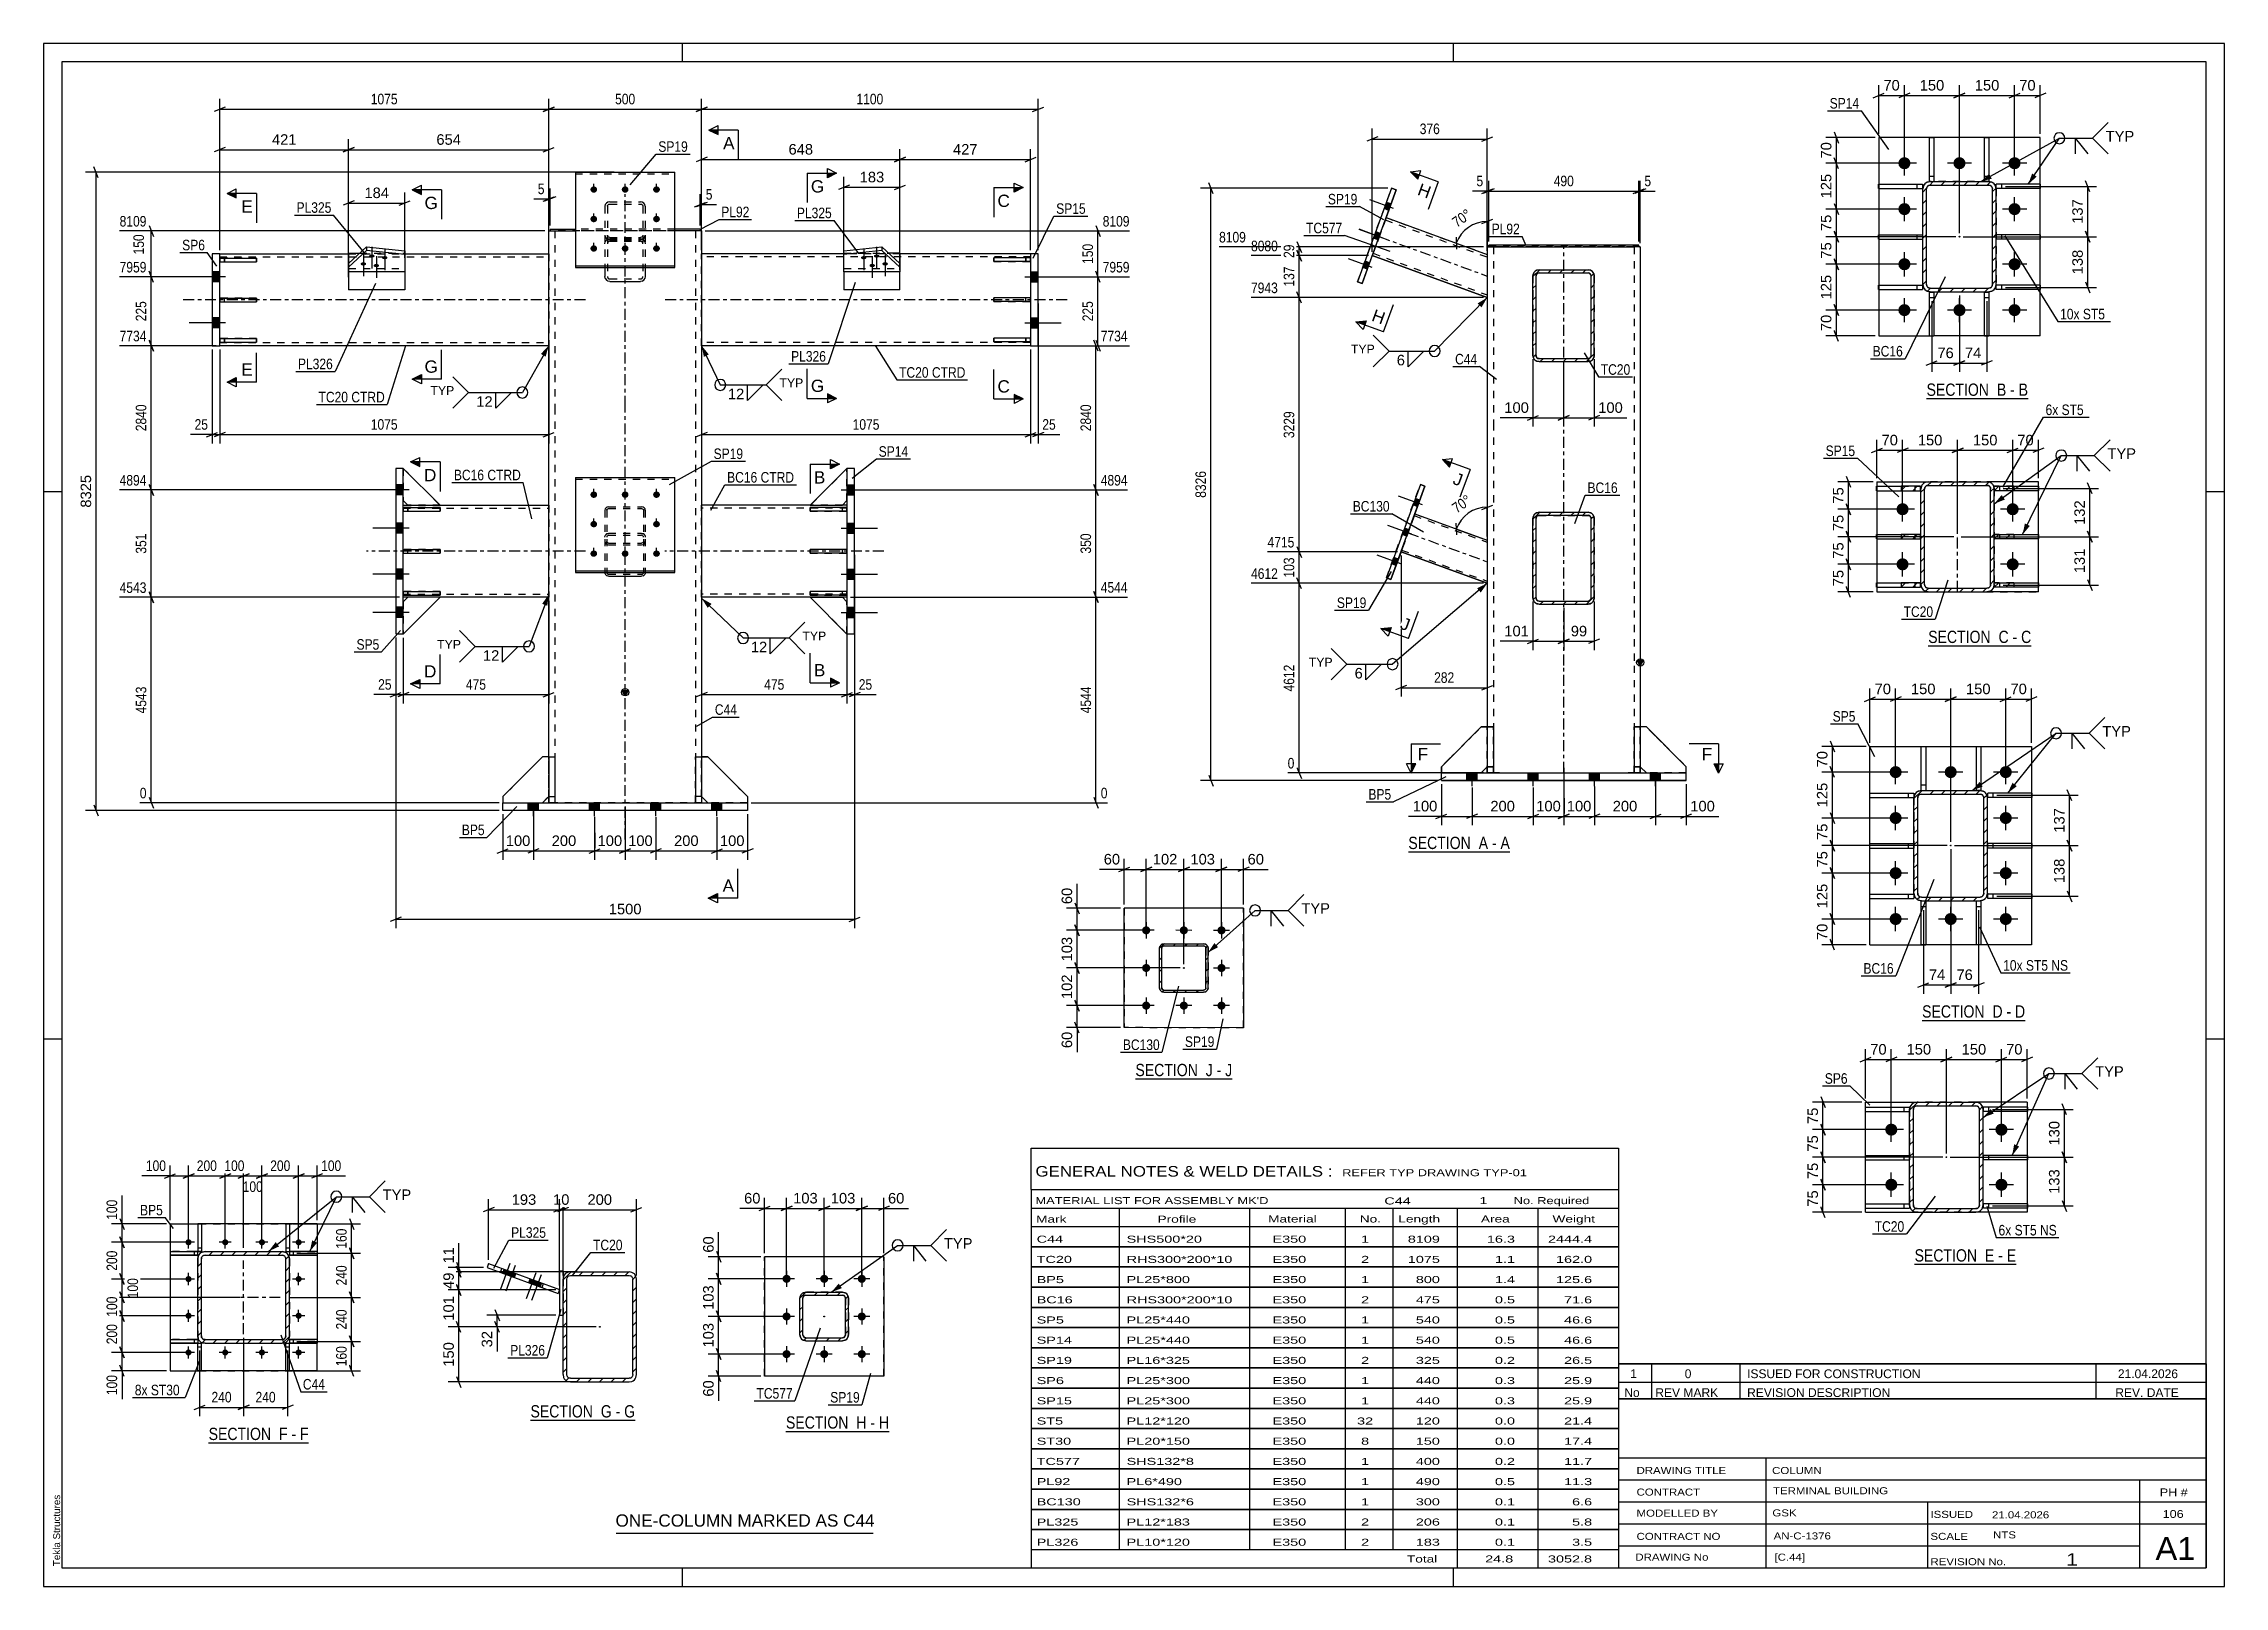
# Model space of a CAD drawing. Header units: millimetres. Extents: x -158 to 436, y -213 to 207.
import ezdxf

# ---------------------------------------------------------------- set-up
doc = ezdxf.new("R2010")
doc.units = ezdxf.units.MM
doc.linetypes.add('DXK_LINE_DOT2', pattern=[3.9198, 1.9599, -1.9599])
doc.linetypes.add('DXK_LINE_DOT3', pattern=[5.9187, 2.979, -0.9799, 0.9799, -0.9799])
doc.styles.add('Arial', font='ARIAL.TTF', dxfattribs={"height": 0.2})
doc.styles.add('Arial Narrow', font='ARIALN.TTF', dxfattribs={"height": 0.2})

# ---------------------------------------------------------------- blocks, each defined once
blk = doc.blocks.new('Unknown-284859241-18 - 1450')
at = {"color": 6, "linetype": 'Continuous'}
blk.add_line((351.23, -125.66), (378.87, -125.66), dxfattribs=at)
at = {"color": 0, "linetype": 'Continuous'}
blk.add_wipeout([(369.34, -124.91), (369.34, -121.41), (351.23, -121.41), (351.23, -124.91)], dxfattribs=at)
blk.add_wipeout([(372.94, -124.91), (372.94, -121.41), (370.39, -121.41), (370.39, -124.91)], dxfattribs=at)
at = {"color": 7, "linetype": 'Continuous', "style": 'Arial Narrow'}
blk.add_text('SECTION ', height=3.34, dxfattribs=at).set_placement((351.23, -124.91))
at = {"color": 0, "linetype": 'Continuous'}
blk.add_wipeout([(375.27, -124.91), (375.27, -121.41), (373.99, -121.41), (373.99, -124.91)], dxfattribs=at)
at = {"color": 7, "linetype": 'Continuous', "style": 'Arial Narrow'}
blk.add_text('E', height=3.34, dxfattribs=at).set_placement((370.39, -124.91))
at = {"color": 0, "linetype": 'Continuous'}
blk.add_wipeout([(378.87, -124.91), (378.87, -121.41), (376.32, -121.41), (376.32, -124.91)], dxfattribs=at)
at = {"color": 7, "linetype": 'Continuous', "style": 'Arial Narrow'}
for s, p in [('-', (373.99, -124.91)), ('E', (376.32, -124.91))]:
    blk.add_text(s, height=3.34, dxfattribs=at).set_placement(p)
blk = doc.blocks.new('Unknown-284859241-1134')
at = {"color": 5, "linetype": 'Continuous'}
for p, q in [((435.6, 206.66), (-158.4, 206.66)), ((-158.4, 206.66), (-158.4, -213.34)), ((15.6, 201.66), (15.6, 206.66)), ((225.6, 201.66), (225.6, 206.66)), ((435.6, -213.34), (435.6, 206.66)), ((430.6, 201.66), (-153.4, 201.66)), ((-153.4, 201.66), (-153.4, -208.34)), ((430.6, -208.34), (430.6, 201.66)), ((-153.4, 84.66), (-158.4, 84.66)), ((435.6, 84.66), (430.6, 84.66)), ((-153.4, -64.34), (-158.4, -64.34)), ((435.6, -64.34), (430.6, -64.34)), ((-158.4, -213.34), (435.6, -213.34)), ((-153.4, -208.34), (430.6, -208.34)), ((15.6, -213.34), (15.6, -208.34)), ((225.6, -213.34), (225.6, -208.34))]:
    blk.add_line(p, q, dxfattribs=at)
at = {"color": 174, "linetype": 'Continuous', "style": 'Arial'}
blk.add_text('Tekla Structures', height=1.9102, rotation=90, dxfattribs=at).set_placement((-153.9, -207.84))
blk = doc.blocks.new('Unknown-284859241-11 - 3382')
at = {"color": 6, "linetype": 'Continuous'}
blk.add_line((-113.44, -174.26), (-86.22, -174.26), dxfattribs=at)
at = {"color": 0, "linetype": 'Continuous'}
blk.add_wipeout([(-95.33, -173.51), (-95.33, -170.01), (-113.44, -170.01), (-113.44, -173.51)], dxfattribs=at)
blk.add_wipeout([(-91.94, -173.51), (-91.94, -170.01), (-94.28, -170.01), (-94.28, -173.51)], dxfattribs=at)
at = {"color": 7, "linetype": 'Continuous', "style": 'Arial Narrow'}
blk.add_text('SECTION ', height=3.34, dxfattribs=at).set_placement((-113.44, -173.51))
at = {"color": 0, "linetype": 'Continuous'}
blk.add_wipeout([(-89.61, -173.51), (-89.61, -170.01), (-90.89, -170.01), (-90.89, -173.51)], dxfattribs=at)
at = {"color": 7, "linetype": 'Continuous', "style": 'Arial Narrow'}
blk.add_text('F', height=3.34, dxfattribs=at).set_placement((-94.28, -173.51))
at = {"color": 0, "linetype": 'Continuous'}
blk.add_wipeout([(-86.22, -173.51), (-86.22, -170.01), (-88.56, -170.01), (-88.56, -173.51)], dxfattribs=at)
at = {"color": 7, "linetype": 'Continuous', "style": 'Arial Narrow'}
for s, p in [('-', (-90.89, -173.51)), ('F', (-88.56, -173.51))]:
    blk.add_text(s, height=3.34, dxfattribs=at).set_placement(p)
blk = doc.blocks.new('Unknown-284859241-13 - 6066')
at = {"color": 6, "linetype": 'Continuous'}
blk.add_line((-25.78, -168.11), (2.72, -168.11), dxfattribs=at)
at = {"color": 0, "linetype": 'Continuous'}
blk.add_wipeout([(-7.68, -167.36), (-7.68, -163.86), (-25.78, -163.86), (-25.78, -167.36)], dxfattribs=at)
blk.add_wipeout([(-3.64, -167.36), (-3.64, -163.86), (-6.63, -163.86), (-6.63, -167.36)], dxfattribs=at)
at = {"color": 7, "linetype": 'Continuous', "style": 'Arial Narrow'}
blk.add_text('SECTION ', height=3.34, dxfattribs=at).set_placement((-25.78, -167.36))
at = {"color": 0, "linetype": 'Continuous'}
blk.add_wipeout([(-1.32, -167.36), (-1.32, -163.86), (-2.59, -163.86), (-2.59, -167.36)], dxfattribs=at)
at = {"color": 7, "linetype": 'Continuous', "style": 'Arial Narrow'}
blk.add_text('G', height=3.34, dxfattribs=at).set_placement((-6.63, -167.36))
at = {"color": 0, "linetype": 'Continuous'}
blk.add_wipeout([(2.72, -167.36), (2.72, -163.86), (-0.27, -163.86), (-0.27, -167.36)], dxfattribs=at)
at = {"color": 7, "linetype": 'Continuous', "style": 'Arial Narrow'}
for s, p in [('-', (-2.59, -167.36)), ('G', (-0.27, -167.36))]:
    blk.add_text(s, height=3.34, dxfattribs=at).set_placement(p)
blk = doc.blocks.new('Unknown-284859241-14 - 2213')
at = {"color": 6, "linetype": 'Continuous'}
blk.add_line((354.48, 110.03), (382.13, 110.03), dxfattribs=at)
at = {"color": 0, "linetype": 'Continuous'}
blk.add_wipeout([(372.59, 110.78), (372.59, 114.28), (354.48, 114.28), (354.48, 110.78)], dxfattribs=at)
blk.add_wipeout([(376.19, 110.78), (376.19, 114.28), (373.64, 114.28), (373.64, 110.78)], dxfattribs=at)
at = {"color": 7, "linetype": 'Continuous', "style": 'Arial Narrow'}
blk.add_text('SECTION ', height=3.34, dxfattribs=at).set_placement((354.48, 110.78))
at = {"color": 0, "linetype": 'Continuous'}
blk.add_wipeout([(378.52, 110.78), (378.52, 114.28), (377.24, 114.28), (377.24, 110.78)], dxfattribs=at)
at = {"color": 7, "linetype": 'Continuous', "style": 'Arial Narrow'}
blk.add_text('B', height=3.34, dxfattribs=at).set_placement((373.64, 110.78))
at = {"color": 0, "linetype": 'Continuous'}
blk.add_wipeout([(382.13, 110.78), (382.13, 114.28), (379.57, 114.28), (379.57, 110.78)], dxfattribs=at)
at = {"color": 7, "linetype": 'Continuous', "style": 'Arial Narrow'}
for s, p in [('B', (379.57, 110.78)), ('-', (377.24, 110.78))]:
    blk.add_text(s, height=3.34, dxfattribs=at).set_placement(p)
blk = doc.blocks.new('Unknown-284859241-15 - 2025')
at = {"color": 6, "linetype": 'Continuous'}
blk.add_line((354.93, 42.73), (383, 42.73), dxfattribs=at)
at = {"color": 0, "linetype": 'Continuous'}
blk.add_wipeout([(373.04, 43.48), (373.04, 46.98), (354.93, 46.98), (354.93, 43.48)], dxfattribs=at)
blk.add_wipeout([(376.85, 43.48), (376.85, 46.98), (374.09, 46.98), (374.09, 43.48)], dxfattribs=at)
at = {"color": 7, "linetype": 'Continuous', "style": 'Arial Narrow'}
blk.add_text('SECTION ', height=3.34, dxfattribs=at).set_placement((354.93, 43.48))
at = {"color": 0, "linetype": 'Continuous'}
blk.add_wipeout([(379.18, 43.48), (379.18, 46.98), (377.9, 46.98), (377.9, 43.48)], dxfattribs=at)
at = {"color": 7, "linetype": 'Continuous', "style": 'Arial Narrow'}
blk.add_text('C', height=3.34, dxfattribs=at).set_placement((374.09, 43.48))
at = {"color": 0, "linetype": 'Continuous'}
blk.add_wipeout([(383, 43.48), (383, 46.98), (380.23, 46.98), (380.23, 43.48)], dxfattribs=at)
at = {"color": 7, "linetype": 'Continuous', "style": 'Arial Narrow'}
for s, p in [('-', (377.9, 43.48)), ('C', (380.23, 43.48))]:
    blk.add_text(s, height=3.34, dxfattribs=at).set_placement(p)
blk = doc.blocks.new('Unknown-284859241-16 - 1683')
at = {"color": 6, "linetype": 'Continuous'}
blk.add_line((353.27, -59.25), (381.34, -59.25), dxfattribs=at)
at = {"color": 0, "linetype": 'Continuous'}
blk.add_wipeout([(371.38, -58.5), (371.38, -55), (353.27, -55), (353.27, -58.5)], dxfattribs=at)
blk.add_wipeout([(375.2, -58.5), (375.2, -55), (372.43, -55), (372.43, -58.5)], dxfattribs=at)
at = {"color": 7, "linetype": 'Continuous', "style": 'Arial Narrow'}
blk.add_text('SECTION ', height=3.34, dxfattribs=at).set_placement((353.27, -58.5))
at = {"color": 0, "linetype": 'Continuous'}
blk.add_wipeout([(377.52, -58.5), (377.52, -55), (376.25, -55), (376.25, -58.5)], dxfattribs=at)
at = {"color": 7, "linetype": 'Continuous', "style": 'Arial Narrow'}
blk.add_text('D', height=3.34, dxfattribs=at).set_placement((372.43, -58.5))
at = {"color": 0, "linetype": 'Continuous'}
blk.add_wipeout([(381.34, -58.5), (381.34, -55), (378.57, -55), (378.57, -58.5)], dxfattribs=at)
at = {"color": 7, "linetype": 'Continuous', "style": 'Arial Narrow'}
for s, p in [('-', (376.25, -58.5)), ('D', (378.57, -58.5))]:
    blk.add_text(s, height=3.34, dxfattribs=at).set_placement(p)
blk = doc.blocks.new('Unknown-284859241-17 - 2450')
at = {"color": 6, "linetype": 'Continuous'}
blk.add_line((213.33, -13.36), (240.98, -13.36), dxfattribs=at)
at = {"color": 0, "linetype": 'Continuous'}
blk.add_wipeout([(231.44, -12.61), (231.44, -9.11), (213.33, -9.11), (213.33, -12.61)], dxfattribs=at)
blk.add_wipeout([(235.04, -12.61), (235.04, -9.11), (232.49, -9.11), (232.49, -12.61)], dxfattribs=at)
at = {"color": 7, "linetype": 'Continuous', "style": 'Arial Narrow'}
blk.add_text('SECTION ', height=3.34, dxfattribs=at).set_placement((213.33, -12.61))
at = {"color": 0, "linetype": 'Continuous'}
blk.add_wipeout([(237.37, -12.61), (237.37, -9.11), (236.09, -9.11), (236.09, -12.61)], dxfattribs=at)
at = {"color": 7, "linetype": 'Continuous', "style": 'Arial Narrow'}
blk.add_text('A', height=3.34, dxfattribs=at).set_placement((232.49, -12.61))
at = {"color": 0, "linetype": 'Continuous'}
blk.add_wipeout([(240.98, -12.61), (240.98, -9.11), (238.42, -9.11), (238.42, -12.61)], dxfattribs=at)
at = {"color": 7, "linetype": 'Continuous', "style": 'Arial Narrow'}
for s, p in [('-', (236.09, -12.61)), ('A', (238.42, -12.61))]:
    blk.add_text(s, height=3.34, dxfattribs=at).set_placement(p)
blk = doc.blocks.new('Unknown-284859241-19 - 1250')
at = {"color": 6, "linetype": 'Continuous'}
blk.add_line((43.81, -171.15), (71.88, -171.15), dxfattribs=at)
at = {"color": 0, "linetype": 'Continuous'}
blk.add_wipeout([(61.92, -170.4), (61.92, -166.9), (43.81, -166.9), (43.81, -170.4)], dxfattribs=at)
blk.add_wipeout([(65.74, -170.4), (65.74, -166.9), (62.97, -166.9), (62.97, -170.4)], dxfattribs=at)
at = {"color": 7, "linetype": 'Continuous', "style": 'Arial Narrow'}
blk.add_text('SECTION ', height=3.34, dxfattribs=at).set_placement((43.81, -170.4))
at = {"color": 0, "linetype": 'Continuous'}
blk.add_wipeout([(68.06, -170.4), (68.06, -166.9), (66.79, -166.9), (66.79, -170.4)], dxfattribs=at)
at = {"color": 7, "linetype": 'Continuous', "style": 'Arial Narrow'}
blk.add_text('H', height=3.34, dxfattribs=at).set_placement((62.97, -170.4))
at = {"color": 0, "linetype": 'Continuous'}
blk.add_wipeout([(71.88, -170.4), (71.88, -166.9), (69.11, -166.9), (69.11, -170.4)], dxfattribs=at)
at = {"color": 7, "linetype": 'Continuous', "style": 'Arial Narrow'}
for s, p in [('-', (66.79, -170.4)), ('H', (69.11, -170.4))]:
    blk.add_text(s, height=3.34, dxfattribs=at).set_placement(p)
blk = doc.blocks.new('Unknown-284859241-20 - 6963')
at = {"color": 6, "linetype": 'Continuous'}
blk.add_line((138.99, -75.19), (165.35, -75.19), dxfattribs=at)
at = {"color": 0, "linetype": 'Continuous'}
blk.add_wipeout([(157.09, -74.44), (157.09, -70.94), (138.99, -70.94), (138.99, -74.44)], dxfattribs=at)
blk.add_wipeout([(160.06, -74.44), (160.06, -70.94), (158.14, -70.94), (158.14, -74.44)], dxfattribs=at)
at = {"color": 7, "linetype": 'Continuous', "style": 'Arial Narrow'}
blk.add_text('SECTION ', height=3.34, dxfattribs=at).set_placement((138.99, -74.44))
at = {"color": 0, "linetype": 'Continuous'}
blk.add_wipeout([(162.39, -74.44), (162.39, -70.94), (161.11, -70.94), (161.11, -74.44)], dxfattribs=at)
at = {"color": 7, "linetype": 'Continuous', "style": 'Arial Narrow'}
blk.add_text('J', height=3.34, dxfattribs=at).set_placement((158.14, -74.44))
at = {"color": 0, "linetype": 'Continuous'}
blk.add_wipeout([(165.35, -74.44), (165.35, -70.94), (163.44, -70.94), (163.44, -74.44)], dxfattribs=at)
at = {"color": 7, "linetype": 'Continuous', "style": 'Arial Narrow'}
for s, p in [('J', (163.44, -74.44)), ('-', (161.11, -74.44))]:
    blk.add_text(s, height=3.34, dxfattribs=at).set_placement(p)
blk = doc.blocks.new('Part-284859241-1533 - 1450')
at = {"color": 2, "linetype": 'Continuous'}
for p, q in [((381.95, -82.89), (369.95, -82.89)), ((369.95, -84.09), (369.95, -82.89)), ((381.95, -82.89), (381.95, -84.09)), ((381.95, -84.09), (369.95, -84.09))]:
    blk.add_line(p, q, dxfattribs=at)
at = {"color": 7, "linetype": 'DXK_LINE_DOT2'}
blk.add_line((371.45, -84.09), (371.45, -82.89), dxfattribs=at)
blk = doc.blocks.new('Part-284859241-1493 - 1450')
at = {"linetype": 'Continuous'}
h = blk.add_hatch(dxfattribs=at)
h.set_pattern_fill('', scale=0.7, style=0, pattern_type=0)
h.set_pattern_definition([(45, (369.7239, -82.7437), (-1.57154, 1.57154), [])])
h.paths.add_polyline_path([(369.88, -83.51), (369.72, -82.74), (369.29, -82.09), (368.64, -81.66), (367.88, -81.51), (351.88, -81.51), (351.11, -81.66), (350.46, -82.09), (350.03, -82.74), (349.88, -83.51), (349.88, -109.51), (350.03, -110.27), (350.46, -110.92), (351.11, -111.36), (351.88, -111.51), (367.88, -111.51), (368.64, -111.36), (369.29, -110.92), (369.72, -110.27), (369.88, -109.51)])
h.paths.add_polyline_path([(368.8, -109.89), (368.58, -110.22), (368.26, -110.43), (367.88, -110.51), (351.88, -110.51), (351.49, -110.43), (351.17, -110.22), (350.95, -109.89), (350.88, -109.51), (350.88, -83.51), (350.95, -83.13), (351.17, -82.8), (351.49, -82.59), (351.88, -82.51), (367.88, -82.51), (368.26, -82.59), (368.58, -82.8), (368.8, -83.13), (368.88, -83.51), (368.88, -109.51)])
blk.add_hatch(color=246, dxfattribs=at).paths.add_polyline_path([(359.88, -96.61, -1), (359.88, -96.41, -1)])
at = {"color": 7, "linetype": 'DXK_LINE_DOT2'}
for p, q in [((349.88, -83.51), (350.03, -82.74)), ((350.95, -83.13), (350.88, -83.51)), ((351.11, -81.66), (351.88, -81.51)), ((351.88, -82.51), (351.49, -82.59)), ((351.88, -81.51), (367.88, -81.51)), ((351.88, -82.51), (367.88, -82.51)), ((367.88, -81.51), (368.64, -81.66)), ((368.26, -82.59), (367.88, -82.51)), ((368.88, -83.51), (368.8, -83.13)), ((369.72, -82.74), (369.88, -83.51)), ((349.88, -83.51), (349.88, -109.51)), ((350.88, -109.51), (350.88, -83.51)), ((368.88, -109.51), (368.88, -83.51)), ((369.88, -109.51), (369.88, -83.51)), ((350.03, -110.27), (349.88, -109.51)), ((350.88, -109.51), (350.95, -109.89)), ((351.88, -111.51), (351.11, -111.36)), ((351.49, -110.43), (351.88, -110.51)), ((351.88, -110.51), (367.88, -110.51)), ((351.88, -111.51), (367.88, -111.51)), ((367.88, -110.51), (368.26, -110.43)), ((368.64, -111.36), (367.88, -111.51)), ((368.8, -109.89), (368.88, -109.51)), ((369.88, -109.51), (369.72, -110.27))]:
    blk.add_line(p, q, dxfattribs=at)
at = {"color": 2, "linetype": 'Continuous'}
for p, q in [((350.03, -82.74), (349.88, -83.51)), ((350.88, -83.51), (350.95, -83.13)), ((351.88, -81.51), (351.11, -81.66)), ((351.49, -82.59), (351.88, -82.51)), ((351.88, -81.51), (367.88, -81.51)), ((351.88, -82.51), (367.88, -82.51)), ((368.64, -81.66), (367.88, -81.51)), ((367.88, -82.51), (368.26, -82.59)), ((368.8, -83.13), (368.88, -83.51)), ((369.88, -83.51), (369.72, -82.74)), ((349.88, -109.51), (349.88, -83.51)), ((350.88, -109.51), (350.88, -83.51)), ((368.88, -109.51), (368.88, -83.51)), ((369.88, -109.51), (369.88, -83.51)), ((349.88, -109.51), (350.03, -110.27)), ((350.95, -109.89), (350.88, -109.51)), ((351.11, -111.36), (351.88, -111.51)), ((351.88, -110.51), (351.49, -110.43)), ((351.88, -110.51), (367.88, -110.51)), ((351.88, -111.51), (367.88, -111.51)), ((368.26, -110.43), (367.88, -110.51)), ((367.88, -111.51), (368.64, -111.36)), ((368.88, -109.51), (368.8, -109.89)), ((369.72, -110.27), (369.88, -109.51))]:
    blk.add_line(p, q, dxfattribs=at)
at = {"color": 7, "linetype": 'DXK_LINE_DOT3'}
blk.add_line((359.88, -96.51), (359.88, -96.51), dxfattribs=at)
at = {"color": 246, "linetype": 'DXK_LINE_DOT2'}
blk.add_line((359.88, -96.51), (359.88, -96.51), dxfattribs=at)
at = {"color": 246, "linetype": 'Continuous'}
blk.add_circle((359.88, -96.51), 0.1, dxfattribs=at)
at = {"color": 7, "linetype": 'DXK_LINE_DOT2'}
for centre, radius, start, end in [((351.88, -83.51), 2, 112.5, 157.5), ((351.88, -83.51), 1, 112.5, 157.5), ((367.88, -83.51), 1, 22.5, 67.5), ((367.88, -83.51), 2, 22.5, 67.5), ((351.88, -109.51), 2, 202.5, 247.5), ((351.88, -109.51), 1, 202.5, 247.5), ((367.88, -109.51), 1, 292.5, 337.5), ((367.88, -109.51), 2, 292.5, 337.5)]:
    blk.add_arc(centre, radius, start, end, dxfattribs=at)
at = {"color": 2, "linetype": 'Continuous'}
for centre, radius, start, end in [((351.88, -83.51), 2, 112.5, 157.5), ((351.88, -83.51), 1, 112.5, 157.5), ((367.88, -83.51), 1, 22.5, 67.5), ((367.88, -83.51), 2, 22.5, 67.5), ((351.88, -109.51), 2, 202.5, 247.5), ((351.88, -109.51), 1, 202.5, 247.5), ((367.88, -109.51), 1, 292.5, 337.5), ((367.88, -109.51), 2, 292.5, 337.5)]:
    blk.add_arc(centre, radius, start, end, dxfattribs=at)
blk = doc.blocks.new('Bolt-284859241-1461 - 1450')
at = {"linetype": 'Continuous'}
for points in [[(343.23, -89.01, -1), (346.53, -89.01, -1)], [(373.23, -89.01, -1), (376.53, -89.01, -1)], [(343.23, -104.01, -1), (346.53, -104.01, -1)], [(373.23, -104.01, -1), (376.53, -104.01, -1)]]:
    blk.add_hatch(color=1, dxfattribs=at).paths.add_polyline_path(points)
at = {"color": 1, "linetype": 'Continuous'}
for p, q in [((348.18, -89.01), (341.58, -89.01)), ((344.88, -92.31), (344.88, -85.71)), ((378.18, -89.01), (371.58, -89.01)), ((374.88, -92.31), (374.88, -85.71)), ((344.88, -107.31), (344.88, -100.71)), ((374.88, -107.31), (374.88, -100.71)), ((348.18, -104.01), (341.58, -104.01)), ((378.18, -104.01), (371.58, -104.01))]:
    blk.add_line(p, q, dxfattribs=at)
blk = doc.blocks.new('Part-284859241-1513 - 1450')
at = {"color": 2, "linetype": 'Continuous'}
for p, q in [((337.88, -111.51), (337.88, -81.51)), ((337.88, -81.51), (351.88, -81.51)), ((381.88, -81.51), (367.88, -81.51)), ((381.88, -81.51), (381.88, -82.89)), ((381.88, -84.09), (381.88, -96.04)), ((381.88, -97.24), (381.88, -109.19)), ((337.88, -111.51), (351.88, -111.51)), ((381.88, -111.51), (367.88, -111.51)), ((381.88, -110.39), (381.88, -111.51))]:
    blk.add_line(p, q, dxfattribs=at)
at = {"color": 7, "linetype": 'DXK_LINE_DOT2'}
for p, q in [((367.88, -81.51), (351.88, -81.51)), ((381.88, -82.89), (381.88, -84.09)), ((381.88, -96.04), (381.88, -97.24)), ((367.88, -111.51), (351.88, -111.51)), ((381.88, -109.19), (381.88, -110.39))]:
    blk.add_line(p, q, dxfattribs=at)
blk = doc.blocks.new('Part-284859241-1528 - 1450')
at = {"color": 2, "linetype": 'Continuous'}
for p, q in [((381.95, -96.04), (369.95, -96.04)), ((369.95, -97.24), (369.95, -96.04)), ((381.95, -97.24), (369.95, -97.24)), ((381.95, -96.04), (381.95, -97.24))]:
    blk.add_line(p, q, dxfattribs=at)
at = {"color": 7, "linetype": 'DXK_LINE_DOT2'}
blk.add_line((371.45, -97.24), (371.45, -96.04), dxfattribs=at)
blk = doc.blocks.new('Part-284859241-1538 - 1450')
at = {"color": 2, "linetype": 'Continuous'}
for p, q in [((381.95, -109.19), (369.95, -109.19)), ((369.95, -110.39), (369.95, -109.19)), ((381.95, -110.39), (369.95, -110.39)), ((381.95, -109.19), (381.95, -110.39))]:
    blk.add_line(p, q, dxfattribs=at)
at = {"color": 7, "linetype": 'DXK_LINE_DOT2'}
blk.add_line((371.45, -110.39), (371.45, -109.19), dxfattribs=at)
blk = doc.blocks.new('Part-284859241-1543 - 1450')
at = {"color": 2, "linetype": 'Continuous'}
for p, q in [((337.88, -97.24), (337.88, -96.04)), ((337.88, -96.04), (349.88, -96.04)), ((337.88, -97.24), (349.88, -97.24))]:
    blk.add_line(p, q, dxfattribs=at)
at = {"color": 7, "linetype": 'DXK_LINE_DOT2'}
for p, q in [((348.38, -97.24), (348.38, -96.04)), ((349.88, -96.04), (349.88, -97.24))]:
    blk.add_line(p, q, dxfattribs=at)
blk = doc.blocks.new('Part-284859241-1548 - 1450')
at = {"color": 2, "linetype": 'Continuous'}
for p, q in [((337.88, -84.09), (337.88, -82.89)), ((337.88, -82.89), (349.88, -82.89)), ((349.88, -82.89), (349.88, -83.51)), ((337.88, -84.09), (349.88, -84.09))]:
    blk.add_line(p, q, dxfattribs=at)
at = {"color": 7, "linetype": 'DXK_LINE_DOT2'}
for p, q in [((348.38, -84.09), (348.38, -82.89)), ((349.88, -83.51), (349.88, -84.09))]:
    blk.add_line(p, q, dxfattribs=at)
blk = doc.blocks.new('Part-284859241-1553 - 1450')
at = {"color": 2, "linetype": 'Continuous'}
for p, q in [((337.88, -110.39), (337.88, -109.19)), ((337.88, -109.19), (349.88, -109.19)), ((337.88, -110.39), (349.88, -110.39)), ((349.88, -109.51), (349.88, -110.39))]:
    blk.add_line(p, q, dxfattribs=at)
at = {"color": 7, "linetype": 'DXK_LINE_DOT2'}
for p, q in [((348.38, -110.39), (348.38, -109.19)), ((349.88, -109.19), (349.88, -109.51))]:
    blk.add_line(p, q, dxfattribs=at)
blk = doc.blocks.new('Part-284859241-3432 - 3382')
at = {"color": 2, "linetype": 'Continuous'}
for p, q in [((-92.43, -114.67), (-92.43, -122.17)), ((-91.43, -114.67), (-92.43, -114.67)), ((-91.43, -114.67), (-91.43, -122.17)), ((-92.43, -121.17), (-91.43, -121.17)), ((-92.43, -122.17), (-91.43, -122.17)), ((-92.43, -122.17), (-91.43, -122.17))]:
    blk.add_line(p, q, dxfattribs=at)
at = {"color": 7, "linetype": 'DXK_LINE_DOT2'}
for p, q in [((-92.43, -114.67), (-91.43, -114.67)), ((-92.43, -121.17), (-91.43, -121.17)), ((-91.43, -122.17), (-91.43, -122.17))]:
    blk.add_line(p, q, dxfattribs=at)
blk = doc.blocks.new('Part-284859241-3452 - 3382')
at = {"color": 2, "linetype": 'Continuous'}
for p, q in [((-123.93, -122.17), (-123.93, -122.17)), ((-123.93, -122.17), (-117.43, -122.17)), ((-123.93, -122.17), (-123.93, -123.17)), ((-123.93, -123.17), (-117.43, -123.17)), ((-117.43, -123.17), (-123.93, -123.17)), ((-117.43, -122.17), (-116.43, -122.17)), ((-117.43, -122.17), (-117.43, -123.17)), ((-117.43, -123.17), (-116.43, -123.17)), ((-116.43, -123.17), (-117.43, -123.17)), ((-116.43, -123.17), (-116.43, -122.17)), ((-116.43, -123.17), (-116.43, -123.17))]:
    blk.add_line(p, q, dxfattribs=at)
at = {"color": 7, "linetype": 'DXK_LINE_DOT2'}
for p, q in [((-117.43, -122.17), (-123.93, -122.17)), ((-116.43, -122.17), (-117.43, -122.17)), ((-117.43, -123.17), (-117.43, -123.17)), ((-116.43, -122.17), (-116.43, -122.17))]:
    blk.add_line(p, q, dxfattribs=at)
blk = doc.blocks.new('Bolt-284859241-3397 - 3382')
at = {"linetype": 'Continuous'}
for points in [[(-118.93, -120.5), (-119.1, -120.48), (-119.26, -120.43), (-119.41, -120.34), (-119.54, -120.23), (-119.64, -120.09), (-119.71, -119.93), (-119.75, -119.76), (-119.75, -119.59), (-119.71, -119.42), (-119.64, -119.26), (-119.54, -119.12), (-119.41, -119.01), (-119.26, -118.92), (-119.1, -118.87), (-118.93, -118.85), (-118.76, -118.87), (-118.59, -118.92), (-118.44, -119.01), (-118.32, -119.12), (-118.21, -119.26), (-118.14, -119.42), (-118.11, -119.59), (-118.11, -119.76), (-118.14, -119.93), (-118.21, -120.09), (-118.32, -120.23), (-118.44, -120.34), (-118.59, -120.43), (-118.76, -120.48)], [(-108.93, -120.5), (-109.1, -120.48), (-109.26, -120.43), (-109.41, -120.34), (-109.54, -120.23), (-109.64, -120.09), (-109.71, -119.93), (-109.75, -119.76), (-109.75, -119.59), (-109.71, -119.42), (-109.64, -119.26), (-109.54, -119.12), (-109.41, -119.01), (-109.26, -118.92), (-109.1, -118.87), (-108.93, -118.85), (-108.76, -118.87), (-108.59, -118.92), (-108.44, -119.01), (-108.32, -119.12), (-108.21, -119.26), (-108.14, -119.42), (-108.11, -119.59), (-108.11, -119.76), (-108.14, -119.93), (-108.21, -120.09), (-108.32, -120.23), (-108.44, -120.34), (-108.59, -120.43), (-108.76, -120.48)], [(-98.93, -120.5), (-99.1, -120.48), (-99.26, -120.43), (-99.41, -120.34), (-99.54, -120.23), (-99.64, -120.09), (-99.71, -119.93), (-99.75, -119.76), (-99.75, -119.59), (-99.71, -119.42), (-99.64, -119.26), (-99.54, -119.12), (-99.41, -119.01), (-99.26, -118.92), (-99.1, -118.87), (-98.93, -118.85), (-98.76, -118.87), (-98.59, -118.92), (-98.44, -119.01), (-98.32, -119.12), (-98.21, -119.26), (-98.14, -119.42), (-98.11, -119.59), (-98.11, -119.76), (-98.14, -119.93), (-98.21, -120.09), (-98.32, -120.23), (-98.44, -120.34), (-98.59, -120.43), (-98.76, -120.48)], [(-88.93, -120.5), (-89.1, -120.48), (-89.26, -120.43), (-89.41, -120.34), (-89.54, -120.23), (-89.64, -120.09), (-89.71, -119.93), (-89.75, -119.76), (-89.75, -119.59), (-89.71, -119.42), (-89.64, -119.26), (-89.54, -119.12), (-89.41, -119.01), (-89.26, -118.92), (-89.1, -118.87), (-88.93, -118.85), (-88.76, -118.87), (-88.59, -118.92), (-88.44, -119.01), (-88.32, -119.12), (-88.21, -119.26), (-88.14, -119.42), (-88.11, -119.59), (-88.11, -119.76), (-88.14, -119.93), (-88.21, -120.09), (-88.32, -120.23), (-88.44, -120.34), (-88.59, -120.43), (-88.76, -120.48)], [(-118.93, -130.5), (-119.1, -130.48), (-119.26, -130.43), (-119.41, -130.34), (-119.54, -130.23), (-119.64, -130.09), (-119.71, -129.93), (-119.75, -129.76), (-119.75, -129.59), (-119.71, -129.42), (-119.64, -129.26), (-119.54, -129.12), (-119.41, -129.01), (-119.26, -128.92), (-119.1, -128.87), (-118.93, -128.85), (-118.76, -128.87), (-118.59, -128.92), (-118.44, -129.01), (-118.32, -129.12), (-118.21, -129.26), (-118.14, -129.42), (-118.11, -129.59), (-118.11, -129.76), (-118.14, -129.93), (-118.21, -130.09), (-118.32, -130.23), (-118.44, -130.34), (-118.59, -130.43), (-118.76, -130.48)], [(-88.93, -130.5), (-89.1, -130.48), (-89.26, -130.43), (-89.41, -130.34), (-89.54, -130.23), (-89.64, -130.09), (-89.71, -129.93), (-89.75, -129.76), (-89.75, -129.59), (-89.71, -129.42), (-89.64, -129.26), (-89.54, -129.12), (-89.41, -129.01), (-89.26, -128.92), (-89.1, -128.87), (-88.93, -128.85), (-88.76, -128.87), (-88.59, -128.92), (-88.44, -129.01), (-88.32, -129.12), (-88.21, -129.26), (-88.14, -129.42), (-88.11, -129.59), (-88.11, -129.76), (-88.14, -129.93), (-88.21, -130.09), (-88.32, -130.23), (-88.44, -130.34), (-88.59, -130.43), (-88.76, -130.48)], [(-118.93, -140.5), (-119.1, -140.48), (-119.26, -140.43), (-119.41, -140.34), (-119.54, -140.23), (-119.64, -140.09), (-119.71, -139.93), (-119.75, -139.76), (-119.75, -139.59), (-119.71, -139.42), (-119.64, -139.26), (-119.54, -139.12), (-119.41, -139.01), (-119.26, -138.92), (-119.1, -138.87), (-118.93, -138.85), (-118.76, -138.87), (-118.59, -138.92), (-118.44, -139.01), (-118.32, -139.12), (-118.21, -139.26), (-118.14, -139.42), (-118.11, -139.59), (-118.11, -139.76), (-118.14, -139.93), (-118.21, -140.09), (-118.32, -140.23), (-118.44, -140.34), (-118.59, -140.43), (-118.76, -140.48)], [(-88.93, -140.5), (-89.1, -140.48), (-89.26, -140.43), (-89.41, -140.34), (-89.54, -140.23), (-89.64, -140.09), (-89.71, -139.93), (-89.75, -139.76), (-89.75, -139.59), (-89.71, -139.42), (-89.64, -139.26), (-89.54, -139.12), (-89.41, -139.01), (-89.26, -138.92), (-89.1, -138.87), (-88.93, -138.85), (-88.76, -138.87), (-88.59, -138.92), (-88.44, -139.01), (-88.32, -139.12), (-88.21, -139.26), (-88.14, -139.42), (-88.11, -139.59), (-88.11, -139.76), (-88.14, -139.93), (-88.21, -140.09), (-88.32, -140.23), (-88.44, -140.34), (-88.59, -140.43), (-88.76, -140.48)], [(-118.93, -150.5), (-119.1, -150.48), (-119.26, -150.43), (-119.41, -150.34), (-119.54, -150.23), (-119.64, -150.09), (-119.71, -149.93), (-119.75, -149.76), (-119.75, -149.59), (-119.71, -149.42), (-119.64, -149.26), (-119.54, -149.12), (-119.41, -149.01), (-119.26, -148.92), (-119.1, -148.87), (-118.93, -148.85), (-118.76, -148.87), (-118.59, -148.92), (-118.44, -149.01), (-118.32, -149.12), (-118.21, -149.26), (-118.14, -149.42), (-118.11, -149.59), (-118.11, -149.76), (-118.14, -149.93), (-118.21, -150.09), (-118.32, -150.23), (-118.44, -150.34), (-118.59, -150.43), (-118.76, -150.48)], [(-108.93, -150.5), (-109.1, -150.48), (-109.26, -150.43), (-109.41, -150.34), (-109.54, -150.23), (-109.64, -150.09), (-109.71, -149.93), (-109.75, -149.76), (-109.75, -149.59), (-109.71, -149.42), (-109.64, -149.26), (-109.54, -149.12), (-109.41, -149.01), (-109.26, -148.92), (-109.1, -148.87), (-108.93, -148.85), (-108.76, -148.87), (-108.59, -148.92), (-108.44, -149.01), (-108.32, -149.12), (-108.21, -149.26), (-108.14, -149.42), (-108.11, -149.59), (-108.11, -149.76), (-108.14, -149.93), (-108.21, -150.09), (-108.32, -150.23), (-108.44, -150.34), (-108.59, -150.43), (-108.76, -150.48)], [(-98.93, -150.5), (-99.1, -150.48), (-99.26, -150.43), (-99.41, -150.34), (-99.54, -150.23), (-99.64, -150.09), (-99.71, -149.93), (-99.75, -149.76), (-99.75, -149.59), (-99.71, -149.42), (-99.64, -149.26), (-99.54, -149.12), (-99.41, -149.01), (-99.26, -148.92), (-99.1, -148.87), (-98.93, -148.85), (-98.76, -148.87), (-98.59, -148.92), (-98.44, -149.01), (-98.32, -149.12), (-98.21, -149.26), (-98.14, -149.42), (-98.11, -149.59), (-98.11, -149.76), (-98.14, -149.93), (-98.21, -150.09), (-98.32, -150.23), (-98.44, -150.34), (-98.59, -150.43), (-98.76, -150.48)], [(-88.93, -150.5), (-89.1, -150.48), (-89.26, -150.43), (-89.41, -150.34), (-89.54, -150.23), (-89.64, -150.09), (-89.71, -149.93), (-89.75, -149.76), (-89.75, -149.59), (-89.71, -149.42), (-89.64, -149.26), (-89.54, -149.12), (-89.41, -149.01), (-89.26, -148.92), (-89.1, -148.87), (-88.93, -148.85), (-88.76, -148.87), (-88.59, -148.92), (-88.44, -149.01), (-88.32, -149.12), (-88.21, -149.26), (-88.14, -149.42), (-88.11, -149.59), (-88.11, -149.76), (-88.14, -149.93), (-88.21, -150.09), (-88.32, -150.23), (-88.44, -150.34), (-88.59, -150.43), (-88.76, -150.48)]]:
    blk.add_hatch(color=1, dxfattribs=at).paths.add_polyline_path(points)
at = {"color": 1, "linetype": 'Continuous'}
for p, q in [((-118.93, -121.32), (-118.93, -118.02)), ((-108.93, -121.32), (-108.93, -118.02)), ((-98.93, -121.32), (-98.93, -118.02)), ((-88.93, -121.32), (-88.93, -118.02)), ((-117.28, -119.67), (-120.58, -119.67)), ((-107.28, -119.67), (-110.58, -119.67)), ((-97.28, -119.67), (-100.58, -119.67)), ((-87.28, -119.67), (-90.58, -119.67)), ((-117.28, -129.67), (-120.58, -129.67)), ((-118.93, -131.32), (-118.93, -128.02)), ((-87.28, -129.67), (-90.58, -129.67)), ((-88.93, -131.32), (-88.93, -128.02)), ((-117.28, -139.67), (-120.58, -139.67)), ((-118.93, -141.32), (-118.93, -138.02)), ((-87.28, -139.67), (-90.58, -139.67)), ((-88.93, -141.32), (-88.93, -138.02)), ((-118.93, -151.32), (-118.93, -148.02)), ((-108.93, -151.32), (-108.93, -148.02)), ((-98.93, -151.32), (-98.93, -148.02)), ((-88.93, -151.32), (-88.93, -148.02)), ((-117.28, -149.67), (-120.58, -149.67)), ((-107.28, -149.67), (-110.58, -149.67)), ((-97.28, -149.67), (-100.58, -149.67)), ((-87.28, -149.67), (-90.58, -149.67))]:
    blk.add_line(p, q, dxfattribs=at)
blk = doc.blocks.new('Part-284859241-3486 - 3382')
at = {"color": 2, "linetype": 'Continuous'}
for p, q in [((-123.93, -114.67), (-116.43, -114.67)), ((-123.93, -114.67), (-123.93, -114.67)), ((-123.93, -114.67), (-123.93, -122.17)), ((-92.43, -114.67), (-115.43, -114.67)), ((-83.93, -114.67), (-91.43, -114.67)), ((-83.93, -114.67), (-83.93, -114.67)), ((-83.93, -114.67), (-83.93, -122.17)), ((-123.93, -123.17), (-123.93, -146.17)), ((-83.93, -123.17), (-83.93, -146.17)), ((-123.93, -147.17), (-123.93, -154.67)), ((-83.93, -154.67), (-83.93, -147.17)), ((-123.93, -154.67), (-116.43, -154.67)), ((-92.43, -154.67), (-115.43, -154.67)), ((-83.93, -154.67), (-91.43, -154.67))]:
    blk.add_line(p, q, dxfattribs=at)
at = {"color": 7, "linetype": 'DXK_LINE_DOT2'}
for p, q in [((-123.93, -114.67), (-83.93, -114.67)), ((-116.43, -114.67), (-115.43, -114.67)), ((-91.43, -114.67), (-92.43, -114.67)), ((-123.93, -122.17), (-123.93, -123.17)), ((-83.93, -122.17), (-83.93, -123.17)), ((-123.93, -146.17), (-123.93, -147.17)), ((-83.93, -146.17), (-83.93, -147.17)), ((-123.93, -154.67), (-83.93, -154.67)), ((-116.43, -154.67), (-115.43, -154.67)), ((-91.43, -154.67), (-92.43, -154.67))]:
    blk.add_line(p, q, dxfattribs=at)
blk = doc.blocks.new('Part-284859241-3422 - 3382')
at = {"color": 2, "linetype": 'Continuous'}
for p, q in [((-92.43, -147.17), (-91.43, -147.17)), ((-92.43, -154.67), (-92.43, -147.17)), ((-92.43, -148.17), (-91.43, -148.17)), ((-91.43, -154.67), (-91.43, -147.17)), ((-92.43, -154.67), (-91.43, -154.67))]:
    blk.add_line(p, q, dxfattribs=at)
at = {"color": 7, "linetype": 'DXK_LINE_DOT2'}
for p, q in [((-92.43, -147.17), (-91.43, -147.17)), ((-92.43, -148.17), (-91.43, -148.17)), ((-91.43, -154.67), (-92.43, -154.67))]:
    blk.add_line(p, q, dxfattribs=at)
blk = doc.blocks.new('Part-284859241-3402 - 3382')
at = {"linetype": 'Continuous'}
h = blk.add_hatch(dxfattribs=at)
h.set_pattern_fill('', scale=0.7, style=0, pattern_type=0)
h.set_pattern_definition([(45, (-91.581, -123.4067), (-1.57154, 1.57154), [])])
h.paths.add_polyline_path([(-91.43, -124.17), (-91.58, -123.41), (-92.01, -122.76), (-92.66, -122.32), (-93.43, -122.17), (-114.43, -122.17), (-115.19, -122.32), (-115.84, -122.76), (-116.28, -123.41), (-116.43, -124.17), (-116.43, -145.17), (-116.28, -145.94), (-115.84, -146.59), (-115.19, -147.02), (-114.43, -147.17), (-93.43, -147.17), (-92.66, -147.02), (-92.01, -146.59), (-91.58, -145.94), (-91.43, -145.17)])
h.paths.add_polyline_path([(-92.5, -145.55), (-92.72, -145.88), (-93.05, -146.1), (-93.43, -146.17), (-114.43, -146.17), (-114.81, -146.1), (-115.14, -145.88), (-115.35, -145.55), (-115.43, -145.17), (-115.43, -124.17), (-115.35, -123.79), (-115.14, -123.47), (-114.81, -123.25), (-114.43, -123.17), (-93.43, -123.17), (-93.05, -123.25), (-92.72, -123.47), (-92.5, -123.79), (-92.43, -124.17), (-92.43, -145.17)])
at = {"color": 7, "linetype": 'DXK_LINE_DOT2'}
for p, q in [((-116.43, -124.17), (-116.28, -123.41)), ((-116.43, -124.17), (-116.43, -145.17)), ((-115.35, -123.79), (-115.43, -124.17)), ((-115.43, -124.17), (-115.43, -124.17)), ((-115.43, -145.17), (-115.43, -124.17)), ((-115.35, -123.79), (-115.35, -123.79)), ((-115.19, -122.33), (-114.43, -122.17)), ((-114.43, -122.17), (-93.43, -122.17)), ((-114.43, -122.17), (-114.43, -122.17)), ((-93.43, -122.17), (-93.43, -122.17)), ((-93.43, -122.17), (-92.66, -122.33)), ((-92.5, -123.79), (-92.5, -123.79)), ((-92.43, -124.17), (-92.5, -123.79)), ((-92.43, -124.17), (-92.43, -124.17)), ((-92.43, -145.17), (-92.43, -124.17)), ((-91.58, -123.41), (-91.43, -124.17)), ((-91.43, -124.17), (-91.43, -145.17)), ((-116.28, -145.94), (-116.43, -145.17)), ((-115.43, -145.17), (-115.43, -145.17)), ((-115.43, -145.17), (-115.35, -145.56)), ((-114.81, -146.1), (-114.43, -146.17)), ((-114.43, -146.17), (-114.43, -146.17)), ((-114.43, -146.17), (-93.43, -146.17)), ((-93.43, -146.17), (-93.05, -146.1)), ((-93.43, -146.17), (-93.43, -146.17)), ((-92.5, -145.56), (-92.43, -145.17)), ((-92.43, -145.17), (-92.43, -145.17)), ((-91.43, -145.17), (-91.58, -145.94))]:
    blk.add_line(p, q, dxfattribs=at)
at = {"color": 2, "linetype": 'Continuous'}
for p, q in [((-116.28, -123.41), (-116.43, -124.17)), ((-116.43, -145.17), (-116.43, -124.17)), ((-115.43, -124.17), (-115.35, -123.79)), ((-115.43, -145.17), (-115.43, -124.17)), ((-114.43, -122.17), (-115.19, -122.32)), ((-114.43, -123.17), (-114.81, -123.25)), ((-114.81, -123.25), (-114.43, -123.17)), ((-114.43, -122.17), (-93.43, -122.17)), ((-114.43, -123.17), (-114.43, -123.17)), ((-114.43, -123.17), (-93.43, -123.17)), ((-114.43, -123.17), (-93.43, -123.17)), ((-92.66, -122.32), (-93.43, -122.17)), ((-93.43, -123.17), (-93.43, -123.17)), ((-93.05, -123.25), (-93.43, -123.17)), ((-93.43, -123.17), (-93.05, -123.25)), ((-92.5, -123.79), (-92.43, -124.17)), ((-92.43, -145.17), (-92.43, -124.17)), ((-91.43, -124.17), (-91.58, -123.41)), ((-91.43, -145.17), (-91.43, -124.17)), ((-116.43, -145.17), (-116.28, -145.94)), ((-116.28, -145.94), (-116.28, -145.94)), ((-116.28, -145.94), (-116.28, -145.94)), ((-115.35, -145.55), (-115.43, -145.17)), ((-114.43, -147.17), (-115.19, -147.02)), ((-115.19, -147.02), (-114.43, -147.17)), ((-114.43, -146.17), (-114.81, -146.1)), ((-114.43, -146.17), (-93.43, -146.17)), ((-114.43, -147.17), (-93.43, -147.17)), ((-114.43, -147.17), (-114.43, -147.17)), ((-114.43, -147.17), (-93.43, -147.17)), ((-93.05, -146.1), (-93.43, -146.17)), ((-92.66, -147.02), (-93.43, -147.17)), ((-93.43, -147.17), (-92.66, -147.02)), ((-93.43, -147.17), (-93.43, -147.17)), ((-92.43, -145.17), (-92.5, -145.55)), ((-91.58, -145.94), (-91.43, -145.17)), ((-91.58, -145.94), (-91.58, -145.94)), ((-91.58, -145.94), (-91.58, -145.94))]:
    blk.add_line(p, q, dxfattribs=at)
at = {"color": 7, "linetype": 'DXK_LINE_DOT3'}
for p, q in [((-103.93, -144.67), (-103.93, -124.67)), ((-93.93, -134.67), (-113.93, -134.67))]:
    blk.add_line(p, q, dxfattribs=at)
at = {"color": 2, "linetype": 'Continuous'}
for centre, radius, start, end in [((-114.43, -124.17), 2, 112.5, 157.5), ((-114.43, -124.17), 1, 112.5, 157.5), ((-114.43, -124.17), 1, 112.5, 157.5), ((-93.43, -124.17), 1, 22.5, 67.5), ((-93.43, -124.17), 1, 22.5, 67.5), ((-93.43, -124.17), 2, 22.5, 67.5), ((-114.43, -145.17), 2, 202.5, 247.5), ((-114.43, -145.17), 2, 202.5, 247.5), ((-114.43, -145.17), 1, 202.5, 247.5), ((-93.43, -145.17), 1, 292.5, 337.5), ((-93.43, -145.17), 2, 292.5, 337.5), ((-93.43, -145.17), 2, 292.5, 337.5)]:
    blk.add_arc(centre, radius, start, end, dxfattribs=at)
at = {"color": 7, "linetype": 'DXK_LINE_DOT2'}
for centre, radius, start, end in [((-114.43, -124.17), 2, 112.5, 157.5), ((-93.43, -124.17), 2, 22.5, 67.5), ((-114.43, -145.17), 1, 202.5, 247.5), ((-93.43, -145.17), 1, 292.5, 337.5)]:
    blk.add_arc(centre, radius, start, end, dxfattribs=at)
blk = doc.blocks.new('Part-284859241-3417 - 3382')
at = {"color": 2, "linetype": 'Continuous'}
for p, q in [((-116.43, -147.17), (-115.43, -147.17)), ((-116.43, -154.67), (-116.43, -147.17)), ((-116.43, -148.17), (-115.43, -148.17)), ((-115.43, -154.67), (-115.43, -147.17)), ((-116.43, -154.67), (-115.43, -154.67))]:
    blk.add_line(p, q, dxfattribs=at)
at = {"color": 7, "linetype": 'DXK_LINE_DOT2'}
for p, q in [((-116.43, -147.17), (-115.43, -147.17)), ((-116.43, -148.17), (-115.43, -148.17)), ((-115.43, -154.67), (-116.43, -154.67))]:
    blk.add_line(p, q, dxfattribs=at)
blk = doc.blocks.new('Part-284859241-3427 - 3382')
at = {"color": 2, "linetype": 'Continuous'}
for p, q in [((-116.43, -114.67), (-116.43, -122.17)), ((-115.43, -114.67), (-116.43, -114.67)), ((-115.43, -114.67), (-115.43, -122.17)), ((-116.43, -121.17), (-115.43, -121.17)), ((-115.43, -122.17), (-116.43, -122.17)), ((-116.43, -122.17), (-115.43, -122.17))]:
    blk.add_line(p, q, dxfattribs=at)
at = {"color": 7, "linetype": 'DXK_LINE_DOT2'}
for p, q in [((-116.43, -114.67), (-115.43, -114.67)), ((-116.43, -121.17), (-115.43, -121.17)), ((-116.43, -122.17), (-116.43, -122.17))]:
    blk.add_line(p, q, dxfattribs=at)
blk = doc.blocks.new('Part-284859241-3437 - 3382')
at = {"color": 2, "linetype": 'Continuous'}
for p, q in [((-90.43, -146.17), (-91.43, -146.17)), ((-91.43, -146.17), (-91.43, -147.17)), ((-91.43, -147.17), (-90.43, -147.17)), ((-90.43, -147.17), (-91.43, -147.17)), ((-90.43, -146.17), (-90.43, -147.17)), ((-83.93, -146.17), (-90.43, -146.17)), ((-90.43, -147.17), (-83.93, -147.17)), ((-83.93, -147.17), (-90.43, -147.17)), ((-83.93, -146.17), (-83.93, -147.17)), ((-83.93, -147.17), (-83.93, -147.17))]:
    blk.add_line(p, q, dxfattribs=at)
at = {"color": 7, "linetype": 'DXK_LINE_DOT2'}
for p, q in [((-91.43, -146.17), (-90.43, -146.17)), ((-91.43, -147.17), (-91.43, -147.17)), ((-91.43, -147.17), (-91.43, -147.17)), ((-90.43, -146.17), (-83.93, -146.17)), ((-90.43, -147.17), (-90.43, -147.17)), ((-83.93, -147.17), (-83.93, -147.17))]:
    blk.add_line(p, q, dxfattribs=at)
blk = doc.blocks.new('Part-284859241-3442 - 3382')
at = {"color": 2, "linetype": 'Continuous'}
for p, q in [((-90.43, -122.17), (-91.43, -122.17)), ((-91.43, -122.17), (-91.43, -123.17)), ((-91.43, -123.17), (-90.43, -123.17)), ((-90.43, -123.17), (-91.43, -123.17)), ((-91.43, -123.17), (-91.43, -123.17)), ((-91.43, -123.17), (-91.43, -123.17)), ((-90.43, -122.17), (-90.43, -123.17)), ((-83.93, -122.17), (-90.43, -122.17)), ((-90.43, -123.17), (-83.93, -123.17)), ((-83.93, -123.17), (-90.43, -123.17)), ((-83.93, -122.17), (-83.93, -123.17)), ((-83.93, -123.17), (-83.93, -123.17))]:
    blk.add_line(p, q, dxfattribs=at)
at = {"color": 7, "linetype": 'DXK_LINE_DOT2'}
for p, q in [((-91.43, -122.17), (-90.43, -122.17)), ((-90.43, -122.17), (-83.93, -122.17)), ((-90.43, -123.17), (-90.43, -123.17)), ((-83.93, -123.17), (-83.93, -123.17))]:
    blk.add_line(p, q, dxfattribs=at)
blk = doc.blocks.new('Part-284859241-3447 - 3382')
at = {"color": 2, "linetype": 'Continuous'}
for p, q in [((-123.93, -146.17), (-123.93, -146.17)), ((-123.93, -146.17), (-117.43, -146.17)), ((-123.93, -146.17), (-123.93, -147.17)), ((-123.93, -147.17), (-117.43, -147.17)), ((-117.43, -147.17), (-123.93, -147.17)), ((-117.43, -146.17), (-116.43, -146.17)), ((-117.43, -146.17), (-117.43, -147.17)), ((-117.43, -147.17), (-116.43, -147.17)), ((-116.43, -147.17), (-117.43, -147.17)), ((-116.43, -146.17), (-116.43, -147.17))]:
    blk.add_line(p, q, dxfattribs=at)
at = {"color": 7, "linetype": 'DXK_LINE_DOT2'}
for p, q in [((-117.43, -146.17), (-123.93, -146.17)), ((-116.43, -146.17), (-117.43, -146.17)), ((-117.43, -147.17), (-117.43, -147.17)), ((-116.43, -146.17), (-116.43, -146.17)), ((-116.43, -147.17), (-116.43, -147.17)), ((-116.43, -147.17), (-116.43, -147.17))]:
    blk.add_line(p, q, dxfattribs=at)
blk = doc.blocks.new('Bolt-284859241-2861 - 2857')
at = {"linetype": 'Continuous'}
for points in [[(-8.54, 166.07), (-8.73, 166.09), (-8.91, 166.15), (-9.08, 166.24), (-9.22, 166.36), (-9.33, 166.5), (-9.41, 166.67), (-9.45, 166.84), (-9.45, 167.02), (-9.41, 167.2), (-9.33, 167.36), (-9.22, 167.51), (-9.08, 167.63), (-8.91, 167.72), (-8.73, 167.78), (-8.54, 167.79), (-8.35, 167.78), (-8.17, 167.72), (-8, 167.63), (-7.86, 167.51), (-7.75, 167.36), (-7.67, 167.2), (-7.63, 167.02), (-7.63, 166.84), (-7.67, 166.67), (-7.75, 166.5), (-7.86, 166.36), (-8, 166.24), (-8.17, 166.15), (-8.35, 166.09)], [(0, 166.07), (-0.19, 166.09), (-0.37, 166.15), (-0.54, 166.24), (-0.68, 166.36), (-0.79, 166.5), (-0.87, 166.67), (-0.91, 166.84), (-0.91, 167.02), (-0.87, 167.2), (-0.79, 167.36), (-0.68, 167.51), (-0.54, 167.63), (-0.37, 167.72), (-0.19, 167.78), (0, 167.79), (0.19, 167.78), (0.38, 167.72), (0.54, 167.63), (0.68, 167.51), (0.8, 167.36), (0.87, 167.2), (0.91, 167.02), (0.91, 166.84), (0.87, 166.67), (0.8, 166.5), (0.68, 166.36), (0.54, 166.24), (0.38, 166.15), (0.19, 166.09)], [(8.54, 166.07), (8.35, 166.09), (8.17, 166.15), (8.01, 166.24), (7.86, 166.36), (7.75, 166.5), (7.67, 166.67), (7.63, 166.84), (7.63, 167.02), (7.67, 167.2), (7.75, 167.36), (7.86, 167.51), (8.01, 167.63), (8.17, 167.72), (8.35, 167.78), (8.54, 167.79), (8.73, 167.78), (8.92, 167.72), (9.08, 167.63), (9.23, 167.51), (9.34, 167.36), (9.42, 167.2), (9.46, 167.02), (9.46, 166.84), (9.42, 166.67), (9.34, 166.5), (9.23, 166.36), (9.08, 166.24), (8.92, 166.15), (8.73, 166.09)], [(-8.54, 158.05), (-8.73, 158.06), (-8.91, 158.12), (-9.08, 158.21), (-9.22, 158.33), (-9.33, 158.48), (-9.41, 158.64), (-9.45, 158.82), (-9.45, 159), (-9.41, 159.17), (-9.33, 159.34), (-9.22, 159.48), (-9.08, 159.6), (-8.91, 159.69), (-8.73, 159.75), (-8.54, 159.77), (-8.35, 159.75), (-8.17, 159.69), (-8, 159.6), (-7.86, 159.48), (-7.75, 159.34), (-7.67, 159.17), (-7.63, 159), (-7.63, 158.82), (-7.67, 158.64), (-7.75, 158.48), (-7.86, 158.33), (-8, 158.21), (-8.17, 158.12), (-8.35, 158.06)], [(8.54, 158.05), (8.35, 158.06), (8.17, 158.12), (8.01, 158.21), (7.86, 158.33), (7.75, 158.48), (7.67, 158.64), (7.63, 158.82), (7.63, 159), (7.67, 159.17), (7.75, 159.34), (7.86, 159.48), (8.01, 159.6), (8.17, 159.69), (8.35, 159.75), (8.54, 159.77), (8.73, 159.75), (8.92, 159.69), (9.08, 159.6), (9.23, 159.48), (9.34, 159.34), (9.42, 159.17), (9.46, 159), (9.46, 158.82), (9.42, 158.64), (9.34, 158.48), (9.23, 158.33), (9.08, 158.21), (8.92, 158.12), (8.73, 158.06)], [(-8.54, 150.02), (-8.73, 150.04), (-8.91, 150.09), (-9.08, 150.18), (-9.22, 150.3), (-9.33, 150.45), (-9.41, 150.61), (-9.45, 150.79), (-9.45, 150.97), (-9.41, 151.15), (-9.33, 151.31), (-9.22, 151.46), (-9.08, 151.58), (-8.91, 151.67), (-8.73, 151.72), (-8.54, 151.74), (-8.35, 151.72), (-8.17, 151.67), (-8, 151.58), (-7.86, 151.46), (-7.75, 151.31), (-7.67, 151.15), (-7.63, 150.97), (-7.63, 150.79), (-7.67, 150.61), (-7.75, 150.45), (-7.86, 150.3), (-8, 150.18), (-8.17, 150.09), (-8.35, 150.04)], [(0, 150.02), (-0.19, 150.04), (-0.37, 150.09), (-0.54, 150.18), (-0.68, 150.3), (-0.79, 150.45), (-0.87, 150.61), (-0.91, 150.79), (-0.91, 150.97), (-0.87, 151.15), (-0.79, 151.31), (-0.68, 151.46), (-0.54, 151.58), (-0.37, 151.67), (-0.19, 151.72), (0, 151.74), (0.19, 151.72), (0.38, 151.67), (0.54, 151.58), (0.68, 151.46), (0.8, 151.31), (0.87, 151.15), (0.91, 150.97), (0.91, 150.79), (0.87, 150.61), (0.8, 150.45), (0.68, 150.3), (0.54, 150.18), (0.38, 150.09), (0.19, 150.04)], [(8.54, 150.02), (8.35, 150.04), (8.17, 150.09), (8.01, 150.18), (7.86, 150.3), (7.75, 150.45), (7.67, 150.61), (7.63, 150.79), (7.63, 150.97), (7.67, 151.15), (7.75, 151.31), (7.86, 151.46), (8.01, 151.58), (8.17, 151.67), (8.35, 151.72), (8.54, 151.74), (8.73, 151.72), (8.92, 151.67), (9.08, 151.58), (9.23, 151.46), (9.34, 151.31), (9.42, 151.15), (9.46, 150.97), (9.46, 150.79), (9.42, 150.61), (9.34, 150.45), (9.23, 150.3), (9.08, 150.18), (8.92, 150.09), (8.73, 150.04)]]:
    blk.add_hatch(color=1, dxfattribs=at).paths.add_polyline_path(points)
at = {"color": 1, "linetype": 'Continuous'}
for p, q in [((-8.54, 166.11), (-8.54, 168.47)), ((0, 166.11), (0, 168.47)), ((8.54, 166.11), (8.54, 168.47)), ((-8.54, 158.08), (-8.54, 160.45)), ((8.54, 158.08), (8.54, 160.45)), ((-8.54, 150.05), (-8.54, 152.42)), ((0, 150.05), (0, 152.42)), ((8.54, 150.05), (8.54, 152.42))]:
    blk.add_line(p, q, dxfattribs=at)
blk = doc.blocks.new('Part-284859241-2859 - 2857')
at = {"color": 2, "linetype": 'Continuous'}
for p, q in [((59.59, 150.23), (69.93, 151.32)), ((69.93, 150.38), (59.59, 149.29)), ((59.59, 144.51), (59.59, 150.23)), ((69.93, 151.32), (74.86, 146.78)), ((69.93, 151.32), (69.93, 150.38)), ((74.86, 145.84), (69.93, 150.38)), ((74.86, 144.51), (59.59, 144.51)), ((74.86, 146.78), (74.86, 144.51))]:
    blk.add_line(p, q, dxfattribs=at)
at = {"color": 7, "linetype": 'DXK_LINE_DOT2'}
blk.add_line((59.59, 145.45), (74.86, 145.45), dxfattribs=at)
blk = doc.blocks.new('Part-284859241-2860 - 2857')
at = {"color": 2, "linetype": 'Continuous'}
for p, q in [((-75.32, 146.77), (-70.44, 151.31)), ((-70.44, 150.37), (-75.32, 145.83)), ((-70.44, 151.31), (-60.01, 150.23)), ((-70.44, 151.31), (-70.44, 150.37)), ((-60.01, 149.29), (-70.44, 150.37)), ((-60.01, 150.23), (-60.01, 144.51)), ((-75.32, 144.51), (-75.32, 146.77)), ((-60.01, 144.51), (-75.32, 144.51))]:
    blk.add_line(p, q, dxfattribs=at)
at = {"color": 7, "linetype": 'DXK_LINE_DOT2'}
blk.add_line((-75.32, 145.45), (-60.01, 145.45), dxfattribs=at)
blk = doc.blocks.new('Part-284859241-2866 - 2857')
at = {"color": 2, "linetype": 'Continuous'}
for p, q in [((-13.54, 171.63), (-13.54, 145.73)), ((-13.54, 171.63), (13.54, 171.63)), ((13.54, 145.73), (13.54, 171.63)), ((-13.54, 146.18), (13.54, 146.18)), ((-13.54, 145.73), (13.54, 145.73))]:
    blk.add_line(p, q, dxfattribs=at)
at = {"color": 7, "linetype": 'DXK_LINE_DOT2'}
blk.add_line((-13.54, 171.18), (13.54, 171.18), dxfattribs=at)
blk = doc.blocks.new('Bolt-284859241-2872 - 2857')
at = {"linetype": 'Continuous'}
for points in [[(-8.54, 82.99), (-8.73, 83.01), (-8.91, 83.06), (-9.08, 83.16), (-9.22, 83.28), (-9.33, 83.43), (-9.41, 83.59), (-9.45, 83.77), (-9.45, 83.96), (-9.41, 84.14), (-9.33, 84.3), (-9.22, 84.45), (-9.08, 84.58), (-8.91, 84.67), (-8.73, 84.72), (-8.54, 84.74), (-8.35, 84.72), (-8.17, 84.67), (-8, 84.58), (-7.86, 84.45), (-7.75, 84.3), (-7.67, 84.14), (-7.63, 83.96), (-7.63, 83.77), (-7.67, 83.59), (-7.75, 83.43), (-7.86, 83.28), (-8, 83.16), (-8.17, 83.06), (-8.35, 83.01)], [(0, 82.99), (-0.19, 83.01), (-0.37, 83.06), (-0.54, 83.16), (-0.68, 83.28), (-0.79, 83.43), (-0.87, 83.59), (-0.91, 83.77), (-0.91, 83.96), (-0.87, 84.14), (-0.79, 84.3), (-0.68, 84.45), (-0.54, 84.58), (-0.37, 84.67), (-0.19, 84.72), (0, 84.74), (0.19, 84.72), (0.38, 84.67), (0.54, 84.58), (0.68, 84.45), (0.8, 84.3), (0.87, 84.14), (0.91, 83.96), (0.91, 83.77), (0.87, 83.59), (0.8, 83.43), (0.68, 83.28), (0.54, 83.16), (0.38, 83.06), (0.19, 83.01)], [(8.54, 82.99), (8.35, 83.01), (8.17, 83.06), (8.01, 83.16), (7.86, 83.28), (7.75, 83.43), (7.67, 83.59), (7.63, 83.77), (7.63, 83.96), (7.67, 84.14), (7.75, 84.3), (7.86, 84.45), (8.01, 84.58), (8.17, 84.67), (8.35, 84.72), (8.54, 84.74), (8.73, 84.72), (8.92, 84.67), (9.08, 84.58), (9.23, 84.45), (9.34, 84.3), (9.42, 84.14), (9.46, 83.96), (9.46, 83.77), (9.42, 83.59), (9.34, 83.43), (9.23, 83.28), (9.08, 83.16), (8.92, 83.06), (8.73, 83.01)], [(-8.54, 74.98), (-8.73, 75), (-8.91, 75.05), (-9.08, 75.14), (-9.22, 75.26), (-9.33, 75.41), (-9.41, 75.57), (-9.45, 75.75), (-9.45, 75.93), (-9.41, 76.11), (-9.33, 76.27), (-9.22, 76.42), (-9.08, 76.54), (-8.91, 76.63), (-8.73, 76.68), (-8.54, 76.7), (-8.35, 76.68), (-8.17, 76.63), (-8, 76.54), (-7.86, 76.42), (-7.75, 76.27), (-7.67, 76.11), (-7.63, 75.93), (-7.63, 75.75), (-7.67, 75.57), (-7.75, 75.41), (-7.86, 75.26), (-8, 75.14), (-8.17, 75.05), (-8.35, 75)], [(8.54, 74.98), (8.35, 75), (8.17, 75.05), (8.01, 75.14), (7.86, 75.26), (7.75, 75.41), (7.67, 75.57), (7.63, 75.75), (7.63, 75.93), (7.67, 76.11), (7.75, 76.27), (7.86, 76.42), (8.01, 76.54), (8.17, 76.63), (8.35, 76.68), (8.54, 76.7), (8.73, 76.68), (8.92, 76.63), (9.08, 76.54), (9.23, 76.42), (9.34, 76.27), (9.42, 76.11), (9.46, 75.93), (9.46, 75.75), (9.42, 75.57), (9.34, 75.41), (9.23, 75.26), (9.08, 75.14), (8.92, 75.05), (8.73, 75)], [(-8.54, 66.95), (-8.73, 66.97), (-8.91, 67.03), (-9.08, 67.12), (-9.22, 67.24), (-9.33, 67.38), (-9.41, 67.55), (-9.45, 67.72), (-9.45, 67.9), (-9.41, 68.08), (-9.33, 68.24), (-9.22, 68.39), (-9.08, 68.51), (-8.91, 68.6), (-8.73, 68.66), (-8.54, 68.67), (-8.35, 68.66), (-8.17, 68.6), (-8, 68.51), (-7.86, 68.39), (-7.75, 68.24), (-7.67, 68.08), (-7.63, 67.9), (-7.63, 67.72), (-7.67, 67.55), (-7.75, 67.38), (-7.86, 67.24), (-8, 67.12), (-8.17, 67.03), (-8.35, 66.97)], [(0, 66.95), (-0.19, 66.97), (-0.37, 67.03), (-0.54, 67.12), (-0.68, 67.24), (-0.79, 67.38), (-0.87, 67.55), (-0.91, 67.72), (-0.91, 67.9), (-0.87, 68.08), (-0.79, 68.24), (-0.68, 68.39), (-0.54, 68.51), (-0.37, 68.6), (-0.19, 68.66), (0, 68.67), (0.19, 68.66), (0.38, 68.6), (0.54, 68.51), (0.68, 68.39), (0.8, 68.24), (0.87, 68.08), (0.91, 67.9), (0.91, 67.72), (0.87, 67.55), (0.8, 67.38), (0.68, 67.24), (0.54, 67.12), (0.38, 67.03), (0.19, 66.97)], [(8.54, 66.95), (8.35, 66.97), (8.17, 67.03), (8.01, 67.12), (7.86, 67.24), (7.75, 67.38), (7.67, 67.55), (7.63, 67.72), (7.63, 67.9), (7.67, 68.08), (7.75, 68.24), (7.86, 68.39), (8.01, 68.51), (8.17, 68.6), (8.35, 68.66), (8.54, 68.67), (8.73, 68.66), (8.92, 68.6), (9.08, 68.51), (9.23, 68.39), (9.34, 68.24), (9.42, 68.08), (9.46, 67.9), (9.46, 67.72), (9.42, 67.55), (9.34, 67.38), (9.23, 67.24), (9.08, 67.12), (8.92, 67.03), (8.73, 66.97)]]:
    blk.add_hatch(color=1, dxfattribs=at).paths.add_polyline_path(points)
at = {"color": 1, "linetype": 'Continuous'}
for p, q in [((-8.54, 83.04), (-8.54, 85.41)), ((0, 83.04), (0, 85.41)), ((8.54, 83.04), (8.54, 85.41)), ((-8.54, 75.01), (-8.54, 77.38)), ((8.54, 75.01), (8.54, 77.38)), ((-8.54, 66.99), (-8.54, 69.35)), ((0, 66.99), (0, 69.35)), ((8.54, 66.99), (8.54, 69.35))]:
    blk.add_line(p, q, dxfattribs=at)
blk = doc.blocks.new('Part-284859241-3001 - 2857')
at = {"color": 2, "linetype": 'Continuous'}
for p, q in [((50.42, 80.99), (20.83, 80.99)), ((60.42, 80.99), (59.17, 80.99)), ((60.42, 55.99), (20.83, 55.99))]:
    blk.add_line(p, q, dxfattribs=at)
at = {"color": 7, "linetype": 'DXK_LINE_DOT2'}
for p, q in [((20.83, 55.99), (20.83, 80.99)), ((60.42, 80.16), (20.83, 80.16)), ((59.17, 80.99), (50.42, 80.99)), ((60.42, 80.99), (60.42, 55.99)), ((60.42, 56.82), (20.83, 56.82))]:
    blk.add_line(p, q, dxfattribs=at)
at = {"color": 7, "linetype": 'DXK_LINE_DOT3'}
blk.add_line((70.42, 68.49), (10.83, 68.49), dxfattribs=at)
blk = doc.blocks.new('Part-284859241-2937 - 2857')
at = {"color": 2, "linetype": 'Continuous'}
for p, q in [((59.59, 149.42), (20.83, 149.42)), ((110.42, 149.42), (74.86, 149.42)), ((110.42, 124.42), (20.83, 124.42))]:
    blk.add_line(p, q, dxfattribs=at)
at = {"color": 7, "linetype": 'DXK_LINE_DOT2'}
for p, q in [((20.83, 124.42), (20.83, 149.42)), ((110.42, 148.59), (20.83, 148.59)), ((74.86, 149.42), (59.59, 149.42)), ((110.42, 149.42), (110.42, 124.42)), ((110.42, 125.26), (20.83, 125.26))]:
    blk.add_line(p, q, dxfattribs=at)
at = {"color": 7, "linetype": 'DXK_LINE_DOT3'}
blk.add_line((120.42, 136.92), (10.83, 136.92), dxfattribs=at)
blk = doc.blocks.new('Part-284859241-3005 - 2857')
at = {"color": 2, "linetype": 'Continuous'}
for p, q in [((-110.42, 148.28), (-100.42, 148.28)), ((-110.42, 148.28), (-110.42, 147.28)), ((-110.42, 147.28), (-100.42, 147.28)), ((-100.42, 148.28), (-100.42, 147.28))]:
    blk.add_line(p, q, dxfattribs=at)
at = {"color": 7, "linetype": 'DXK_LINE_DOT2'}
blk.add_line((-109.17, 147.28), (-109.17, 148.28), dxfattribs=at)
blk = doc.blocks.new('Part-284859241-2877 - 2857')
at = {"color": 2, "linetype": 'Continuous'}
for p, q in [((-13.54, 88.56), (-13.54, 62.66)), ((-13.54, 88.56), (13.54, 88.56)), ((13.54, 62.66), (13.54, 88.56)), ((-13.54, 63.11), (13.54, 63.11)), ((-13.54, 62.66), (13.54, 62.66))]:
    blk.add_line(p, q, dxfattribs=at)
at = {"color": 7, "linetype": 'DXK_LINE_DOT2'}
blk.add_line((-13.54, 88.11), (13.54, 88.11), dxfattribs=at)
blk = doc.blocks.new('Part-284859241-3006 - 2857')
at = {"color": 7, "linetype": 'DXK_LINE_DOT2'}
for p, q in [((-100.42, 137.32), (-110.42, 137.32)), ((-110.42, 137.32), (-110.42, 136.32)), ((-109.17, 136.32), (-109.17, 137.32)), ((-100.42, 136.32), (-100.42, 137.32)), ((-110.42, 136.32), (-100.42, 136.32))]:
    blk.add_line(p, q, dxfattribs=at)
blk = doc.blocks.new('Part-284859241-7366 - 2857')
at = {"color": 7, "linetype": 'DXK_LINE_DOT2'}
for p, q in [((60.42, 57.47), (50.42, 57.47)), ((50.42, 57.47), (50.42, 56.47)), ((50.42, 56.47), (60.42, 56.47)), ((59.17, 56.47), (59.17, 57.47)), ((60.42, 56.47), (60.42, 57.47))]:
    blk.add_line(p, q, dxfattribs=at)
blk = doc.blocks.new('Part-284859241-3007 - 2857')
at = {"color": 7, "linetype": 'DXK_LINE_DOT2'}
for p, q in [((-100.42, 148.28), (-110.42, 148.28)), ((-110.42, 148.28), (-110.42, 147.28)), ((-110.42, 147.28), (-100.42, 147.28)), ((-109.17, 148.28), (-109.17, 147.28)), ((-100.42, 147.28), (-100.42, 148.28))]:
    blk.add_line(p, q, dxfattribs=at)
blk = doc.blocks.new('Part-284859241-2879 - 2857')
at = {"color": 7, "linetype": 'DXK_LINE_DOT2'}
for p, q in [((-50.42, 57.48), (-60.42, 57.48)), ((-60.42, 57.48), (-60.42, 56.48)), ((-60.42, 56.48), (-50.42, 56.48)), ((-59.17, 57.48), (-59.17, 56.48)), ((-50.42, 56.48), (-50.42, 57.48))]:
    blk.add_line(p, q, dxfattribs=at)
blk = doc.blocks.new('Part-284859241-3008 - 2857')
at = {"color": 2, "linetype": 'Continuous'}
for p, q in [((-20.83, 12.5), (-20.83, 0)), ((-20.83, 12.5), (-19.17, 12.5)), ((-19.17, 12.5), (-19.17, 0)), ((-20.83, 1.67), (-19.17, 1.67)), ((-20.83, 0), (-19.17, 0))]:
    blk.add_line(p, q, dxfattribs=at)
blk = doc.blocks.new('Part-284859241-2880 - 2857')
at = {"color": 2, "linetype": 'Continuous'}
for p, q in [((-60.42, 57.48), (-50.42, 57.48)), ((-60.42, 57.48), (-60.42, 56.48)), ((-60.42, 56.48), (-50.42, 56.48)), ((-50.42, 57.48), (-50.42, 56.48))]:
    blk.add_line(p, q, dxfattribs=at)
at = {"color": 7, "linetype": 'DXK_LINE_DOT2'}
blk.add_line((-59.17, 56.48), (-59.17, 57.48), dxfattribs=at)
blk = doc.blocks.new('Part-284859241-2976 - 2857')
at = {"color": 2, "linetype": 'Continuous'}
for p, q in [((110.42, 149.42), (110.42, 124.42)), ((112.5, 149.42), (110.42, 149.42)), ((112.5, 124.42), (112.5, 149.42)), ((110.42, 124.42), (112.5, 124.42))]:
    blk.add_line(p, q, dxfattribs=at)
blk = doc.blocks.new('Part-284859241-2980 - 2857')
at = {"color": 7, "linetype": 'DXK_LINE_DOT2'}
for p, q in [((-50.42, 68.93), (-60.42, 68.93)), ((-60.42, 68.93), (-60.42, 67.93)), ((-60.42, 67.93), (-50.42, 67.93)), ((-59.17, 67.93), (-59.17, 68.93)), ((-50.42, 67.93), (-50.42, 68.93))]:
    blk.add_line(p, q, dxfattribs=at)
blk = doc.blocks.new('Part-284859241-2916 - 2857')
at = {"color": 2, "linetype": 'Continuous'}
for p, q in [((-60.42, 80.99), (-59.17, 80.99)), ((-50.42, 80.99), (-20.83, 80.99)), ((-20.83, 55.99), (-60.42, 55.99))]:
    blk.add_line(p, q, dxfattribs=at)
at = {"color": 7, "linetype": 'DXK_LINE_DOT2'}
for p, q in [((-60.42, 55.99), (-60.42, 80.99)), ((-60.42, 80.16), (-20.83, 80.16)), ((-59.17, 80.99), (-50.42, 80.99)), ((-20.83, 80.99), (-20.83, 55.99)), ((-60.42, 56.82), (-20.83, 56.82))]:
    blk.add_line(p, q, dxfattribs=at)
at = {"color": 7, "linetype": 'DXK_LINE_DOT3'}
blk.add_line((-10.83, 68.49), (-70.42, 68.49), dxfattribs=at)
blk = doc.blocks.new('Part-284859241-3011 - 2857')
at = {"color": 7, "linetype": 'DXK_LINE_DOT2'}
for p, q in [((-22.5, 12.5), (-33.33, 1.67)), ((-20.83, 12.5), (-22.5, 12.5)), ((-20.83, 1.67), (-20.83, 12.5)), ((-33.33, 1.67), (-33.33, 0)), ((-22.5, 0), (-20.83, 1.67)), ((-33.33, 0), (-22.5, 0))]:
    blk.add_line(p, q, dxfattribs=at)
blk = doc.blocks.new('Part-284859241-7364 - 2857')
at = {"color": 7, "linetype": 'DXK_LINE_DOT2'}
for p, q in [((60.42, 68.93), (50.42, 68.93)), ((50.42, 68.93), (50.42, 67.93)), ((50.42, 67.93), (60.42, 67.93)), ((59.17, 67.93), (59.17, 68.93)), ((60.42, 67.93), (60.42, 68.93))]:
    blk.add_line(p, q, dxfattribs=at)
blk = doc.blocks.new('Part-284859241-2953 - 2857')
at = {"color": 7, "linetype": 'DXK_LINE_DOT2'}
for p, q in [((-20.83, 0), (-20.83, 12.5)), ((-20.83, 12.5), (-19.17, 12.5)), ((-19.17, 12.5), (-19.17, 0)), ((-20.83, 1.67), (-19.17, 1.67)), ((-19.17, 0), (-20.83, 0))]:
    blk.add_line(p, q, dxfattribs=at)
blk = doc.blocks.new('Part-284859241-2954 - 2857')
at = {"color": 7, "linetype": 'DXK_LINE_DOT2'}
for p, q in [((20.83, 1.67), (20.83, 12.5)), ((20.83, 12.5), (22.5, 12.5)), ((22.5, 12.5), (33.33, 1.67)), ((22.5, 0), (20.83, 1.67)), ((33.33, 1.67), (33.33, 0)), ((33.33, 0), (22.5, 0))]:
    blk.add_line(p, q, dxfattribs=at)
blk = doc.blocks.new('Part-284859241-2955 - 2857')
at = {"color": 7, "linetype": 'DXK_LINE_DOT2'}
for p, q in [((-5.4, 162.85), (-5.5, 162.37)), ((-5.5, 162.37), (-5.5, 145.73)), ((-5.11, 163.25), (-5.4, 162.85)), ((-4.67, 163.52), (-5.11, 163.25)), ((-4.83, 162.37), (-4.78, 162.61)), ((-4.83, 162.37), (-4.83, 143.3)), ((-4.78, 162.61), (-4.64, 162.81)), ((-4.16, 163.62), (-4.67, 163.52)), ((-4.64, 162.81), (-4.42, 162.95)), ((-4.42, 162.95), (-4.16, 162.99)), ((-4.16, 163.62), (4.17, 163.62)), ((-4.16, 162.99), (4.17, 162.99)), ((4.68, 163.52), (4.17, 163.62)), ((4.17, 162.99), (4.42, 162.95)), ((4.42, 162.95), (4.64, 162.81)), ((4.64, 162.81), (4.79, 162.61)), ((5.11, 163.25), (4.68, 163.52)), ((4.79, 162.61), (4.84, 162.37)), ((4.84, 162.37), (4.84, 143.3)), ((5.4, 162.85), (5.11, 163.25)), ((5.5, 162.37), (5.4, 162.85)), ((5.5, 162.37), (5.5, 145.73)), ((-5.5, 154.54), (-5.4, 154.06)), ((-4.78, 154.3), (-4.83, 154.54)), ((4.84, 154.54), (4.79, 154.3)), ((5.4, 154.06), (5.5, 154.54)), ((-5.5, 152.17), (-5.4, 152.71)), ((-5.4, 154.06), (-5.11, 153.65)), ((-5.11, 153.65), (-4.67, 153.38)), ((-4.78, 152.44), (-4.83, 152.17)), ((-4.64, 154.09), (-4.78, 154.3)), ((-4.67, 153.48), (-4.16, 153.59)), ((-4.67, 153.38), (-4.16, 153.28)), ((-4.42, 153.96), (-4.64, 154.09)), ((-4.16, 153.91), (-4.42, 153.96)), ((-4.16, 152.88), (-4.42, 152.82)), ((-4.16, 153.91), (4.17, 153.91)), ((-4.16, 153.59), (4.17, 153.59)), ((-4.16, 153.28), (4.17, 153.28)), ((-4.16, 152.88), (4.17, 152.88)), ((4.42, 153.96), (4.17, 153.91)), ((4.17, 153.59), (4.68, 153.48)), ((4.17, 153.28), (4.68, 153.38)), ((4.42, 152.82), (4.17, 152.88)), ((4.64, 154.09), (4.42, 153.96)), ((4.79, 154.3), (4.64, 154.09)), ((4.68, 153.38), (5.11, 153.65)), ((4.84, 152.17), (4.79, 152.44)), ((5.11, 153.65), (5.4, 154.06)), ((5.4, 152.71), (5.5, 152.17)), ((-4.83, 143.3), (-4.78, 143.03)), ((-4.42, 142.65), (-4.16, 142.59)), ((-4.16, 142.59), (4.17, 142.59)), ((4.17, 142.59), (4.42, 142.65)), ((4.79, 143.03), (4.84, 143.3))]:
    blk.add_line(p, q, dxfattribs=at)
at = {"color": 2, "linetype": 'Continuous'}
for p, q in [((-5.5, 145.73), (-5.5, 143.3)), ((-5.4, 142.76), (-5.5, 143.3)), ((5.5, 143.3), (5.4, 142.76)), ((5.5, 145.73), (5.5, 143.3)), ((-4.16, 141.88), (-4.67, 141.99)), ((-4.16, 141.88), (4.17, 141.88)), ((4.68, 141.99), (4.17, 141.88))]:
    blk.add_line(p, q, dxfattribs=at)
at = {"color": 7, "linetype": 'DXK_LINE_DOT2'}
for centre, radius, start, end in [((-4.11, 152.22), 1.38, 114.31996, 159.24168), ((-4.14, 152.2), 0.69, 114.31996, 159.24168), ((4.14, 152.2), 0.69, 20.75832, 65.68004), ((4.11, 152.22), 1.38, 20.75832, 65.68004), ((-4.14, 143.27), 0.69, 200.75832, 245.68004), ((4.14, 143.27), 0.69, 294.31996, 339.24168)]:
    blk.add_arc(centre, radius, start, end, dxfattribs=at)
at = {"color": 2, "linetype": 'Continuous'}
for centre, start, end in [((-4.11, 143.25), 200.75832, 245.68004), ((4.11, 143.25), 294.31996, 339.24168)]:
    blk.add_arc(centre, 1.38, start, end, dxfattribs=at)
blk = doc.blocks.new('Part-284859241-2956 - 2857')
at = {"color": 7, "linetype": 'DXK_LINE_DOT2'}
for p, q in [((-5.42, 79.97), (-5.5, 79.61)), ((-5.5, 79.61), (-5.5, 62.73)), ((-5.2, 80.28), (-5.42, 79.97)), ((-4.88, 80.48), (-5.2, 80.28)), ((-5, 79.61), (-4.96, 79.79)), ((-5, 79.61), (-5, 62.73)), ((-4.96, 79.79), (-4.85, 79.94)), ((-4.5, 80.55), (-4.88, 80.48)), ((-4.85, 79.94), (-4.69, 80.05)), ((-4.69, 80.05), (-4.5, 80.08)), ((-4.5, 80.55), (4.5, 80.55)), ((-4.5, 80.08), (4.5, 80.08)), ((4.89, 80.48), (4.5, 80.55)), ((4.5, 80.08), (4.69, 80.05)), ((4.69, 80.05), (4.86, 79.94)), ((4.86, 79.94), (4.96, 79.79)), ((5.21, 80.28), (4.89, 80.48)), ((4.96, 79.79), (5, 79.61)), ((5, 79.61), (5, 62.73)), ((5.43, 79.97), (5.21, 80.28)), ((5.5, 79.61), (5.43, 79.97)), ((5.5, 79.61), (5.5, 62.73)), ((-5.5, 72.31), (-5.42, 72.71)), ((-4.96, 72.51), (-5, 72.31)), ((-4.85, 72.68), (-4.96, 72.51)), ((-4.88, 73.29), (-4.5, 73.37)), ((-4.69, 72.8), (-4.85, 72.68)), ((-4.5, 72.84), (-4.69, 72.8)), ((-4.5, 73.37), (4.5, 73.37)), ((-4.5, 72.84), (4.5, 72.84)), ((4.5, 73.37), (4.89, 73.29)), ((4.69, 72.8), (4.5, 72.84)), ((4.86, 72.68), (4.69, 72.8)), ((4.96, 72.51), (4.86, 72.68)), ((5, 72.31), (4.96, 72.51)), ((5.43, 72.71), (5.5, 72.31)), ((-5.5, 71.15), (-5.42, 70.8)), ((-5.42, 70.8), (-5.2, 70.49)), ((-5.2, 70.49), (-4.88, 70.29)), ((-4.96, 70.97), (-5, 71.15)), ((-4.85, 70.82), (-4.96, 70.97)), ((-4.88, 70.29), (-4.5, 70.22)), ((-4.69, 70.72), (-4.85, 70.82)), ((-4.5, 70.68), (-4.69, 70.72)), ((-4.5, 70.68), (4.5, 70.68)), ((-4.5, 70.22), (4.5, 70.22)), ((4.69, 70.72), (4.5, 70.68)), ((4.5, 70.22), (4.89, 70.29)), ((4.86, 70.82), (4.69, 70.72)), ((4.96, 70.97), (4.86, 70.82)), ((4.89, 70.29), (5.21, 70.49)), ((5, 71.15), (4.96, 70.97)), ((5.21, 70.49), (5.43, 70.8)), ((5.43, 70.8), (5.5, 71.15)), ((-5.48, 62.66), (-5.5, 62.73)), ((-5, 62.73), (-4.96, 62.52)), ((-4.96, 62.52), (-4.85, 62.35)), ((-4.85, 62.35), (-4.69, 62.24)), ((-4.69, 62.24), (-4.5, 62.2)), ((-4.5, 62.2), (4.5, 62.2)), ((4.5, 62.2), (4.69, 62.24)), ((4.69, 62.24), (4.86, 62.35)), ((4.86, 62.35), (4.96, 62.52)), ((4.96, 62.52), (5, 62.73)), ((5.5, 62.73), (5.49, 62.66))]:
    blk.add_line(p, q, dxfattribs=at)
at = {"color": 2, "linetype": 'Continuous'}
for p, q in [((-5.42, 62.32), (-5.48, 62.66)), ((-4.5, 61.66), (-4.88, 61.75)), ((-4.5, 61.66), (4.5, 61.66)), ((4.89, 61.75), (4.5, 61.66)), ((5.49, 62.66), (5.43, 62.32))]:
    blk.add_line(p, q, dxfattribs=at)
at = {"color": 7, "linetype": 'DXK_LINE_DOT2'}
for centre, start, end in [((-4.45, 72.35), 114.31996, 159.24168), ((4.46, 72.35), 20.75832, 65.68004)]:
    blk.add_arc(centre, 1.03, start, end, dxfattribs=at)
at = {"color": 2, "linetype": 'Continuous'}
for centre, start, end in [((-4.45, 62.69), 200.75832, 245.68004), ((4.46, 62.69), 294.31996, 339.24168)]:
    blk.add_arc(centre, 1.03, start, end, dxfattribs=at)
blk = doc.blocks.new('Bolt-284859241-3025 - 2857')
at = {"linetype": 'Continuous'}
for points in [[(-68.99, 149.25), (-68.84, 149.24), (-68.69, 149.22), (-68.55, 149.17), (-68.44, 149.11), (-68.34, 149.04), (-68.28, 148.96), (-68.25, 148.87), (-68.25, 148.78), (-68.28, 148.69), (-68.34, 148.61), (-68.44, 148.54), (-68.55, 148.48), (-68.69, 148.44), (-68.84, 148.41), (-68.99, 148.4), (-69.15, 148.41), (-69.3, 148.44), (-69.43, 148.48), (-69.55, 148.54), (-69.64, 148.61), (-69.71, 148.69), (-69.74, 148.78), (-69.74, 148.87), (-69.71, 148.96), (-69.64, 149.04), (-69.55, 149.11), (-69.43, 149.17), (-69.3, 149.22), (-69.15, 149.24)], [(-65.47, 148.81), (-65.32, 148.8), (-65.17, 148.78), (-65.03, 148.73), (-64.92, 148.67), (-64.82, 148.6), (-64.76, 148.52), (-64.73, 148.43), (-64.73, 148.34), (-64.76, 148.25), (-64.82, 148.17), (-64.92, 148.1), (-65.03, 148.04), (-65.17, 147.99), (-65.32, 147.96), (-65.47, 147.95), (-65.63, 147.96), (-65.78, 147.99), (-65.91, 148.04), (-66.03, 148.1), (-66.12, 148.17), (-66.19, 148.25), (-66.22, 148.34), (-66.22, 148.43), (-66.19, 148.52), (-66.12, 148.6), (-66.03, 148.67), (-65.91, 148.73), (-65.78, 148.78), (-65.63, 148.8)], [(-71.29, 147.13), (-71.14, 147.12), (-70.99, 147.09), (-70.85, 147.04), (-70.73, 146.98), (-70.64, 146.91), (-70.58, 146.82), (-70.55, 146.73), (-70.55, 146.64), (-70.58, 146.55), (-70.64, 146.46), (-70.73, 146.39), (-70.85, 146.33), (-70.99, 146.28), (-71.14, 146.25), (-71.29, 146.24), (-71.45, 146.25), (-71.6, 146.28), (-71.73, 146.33), (-71.85, 146.39), (-71.94, 146.46), (-72, 146.55), (-72.04, 146.64), (-72.04, 146.73), (-72, 146.82), (-71.94, 146.91), (-71.85, 146.98), (-71.73, 147.04), (-71.6, 147.09), (-71.45, 147.12)], [(-67.77, 146.69), (-67.62, 146.68), (-67.47, 146.65), (-67.33, 146.6), (-67.21, 146.54), (-67.12, 146.47), (-67.06, 146.38), (-67.03, 146.29), (-67.03, 146.2), (-67.06, 146.11), (-67.12, 146.02), (-67.21, 145.94), (-67.33, 145.88), (-67.47, 145.84), (-67.62, 145.81), (-67.77, 145.8), (-67.93, 145.81), (-68.08, 145.84), (-68.21, 145.88), (-68.33, 145.94), (-68.42, 146.02), (-68.48, 146.11), (-68.52, 146.2), (-68.52, 146.29), (-68.48, 146.38), (-68.42, 146.47), (-68.33, 146.54), (-68.21, 146.6), (-68.08, 146.65), (-67.93, 146.68)]]:
    blk.add_hatch(color=1, dxfattribs=at).paths.add_polyline_path(points)
at = {"color": 1, "linetype": 'Continuous'}
for p, q in [((-71.29, 149.19), (-71.29, 143.32)), ((-68.99, 151.33), (-68.99, 145.46)), ((-67.77, 148.75), (-67.77, 142.88)), ((-65.47, 150.89), (-65.47, 145.02))]:
    blk.add_line(p, q, dxfattribs=at)
blk = doc.blocks.new('Part-284859241-2961 - 2857')
at = {"color": 2, "linetype": 'Continuous'}
for p, q in [((-62.5, 90.99), (-62.5, 45.99)), ((-60.42, 90.99), (-62.5, 90.99)), ((-60.42, 45.99), (-60.42, 90.99)), ((-62.5, 45.99), (-60.42, 45.99))]:
    blk.add_line(p, q, dxfattribs=at)
blk = doc.blocks.new('Bolt-284859241-3026 - 2857')
at = {"linetype": 'Continuous'}
for points in [[(110.42, 144.55), (110.42, 141.8), (112.5, 141.8), (112.5, 144.55)], [(110.42, 144.55), (110.42, 141.8), (112.5, 141.8), (112.5, 144.55)], [(110.42, 132.05), (110.42, 129.3), (112.5, 129.3), (112.5, 132.05)], [(110.42, 132.05), (110.42, 129.3), (112.5, 129.3), (112.5, 132.05)]]:
    blk.add_hatch(color=1, dxfattribs=at).paths.add_polyline_path(points)
at = {"color": 1, "linetype": 'Continuous'}
for p, q in [((108.83, 143.17), (118.75, 143.17)), ((108.83, 143.17), (118.75, 143.17)), ((110.42, 144.55), (112.5, 144.55)), ((110.42, 144.55), (112.5, 144.55)), ((110.42, 141.8), (112.5, 141.8)), ((110.42, 141.8), (112.5, 141.8)), ((110.42, 132.05), (112.5, 132.05)), ((110.42, 132.05), (112.5, 132.05)), ((108.83, 130.67), (118.75, 130.67)), ((108.83, 130.67), (118.75, 130.67)), ((110.42, 129.3), (112.5, 129.3)), ((110.42, 129.3), (112.5, 129.3))]:
    blk.add_line(p, q, dxfattribs=at)
blk = doc.blocks.new('Part-284859241-2966 - 2857')
at = {"color": 2, "linetype": 'Continuous'}
for p, q in [((-112.5, 149.42), (-112.5, 124.42)), ((-110.42, 149.42), (-112.5, 149.42)), ((-110.42, 124.42), (-110.42, 149.42)), ((-112.5, 124.42), (-110.42, 124.42))]:
    blk.add_line(p, q, dxfattribs=at)
blk = doc.blocks.new('Part-284859241-2971 - 2857')
at = {"color": 2, "linetype": 'Continuous'}
for p, q in [((60.42, 90.99), (60.42, 45.99)), ((62.5, 90.99), (60.42, 90.99)), ((62.5, 45.99), (62.5, 90.99)), ((60.42, 45.99), (62.5, 45.99))]:
    blk.add_line(p, q, dxfattribs=at)
blk = doc.blocks.new('Part-284859241-2977 - 2857')
at = {"color": 2, "linetype": 'Continuous'}
for p, q in [((-60.42, 68.93), (-50.42, 68.93)), ((-60.42, 68.93), (-60.42, 67.93)), ((-60.42, 67.93), (-50.42, 67.93)), ((-50.42, 68.93), (-50.42, 67.93))]:
    blk.add_line(p, q, dxfattribs=at)
at = {"color": 7, "linetype": 'DXK_LINE_DOT2'}
blk.add_line((-59.17, 67.93), (-59.17, 68.93), dxfattribs=at)
blk = doc.blocks.new('Part-284859241-2978 - 2857')
at = {"color": 2, "linetype": 'Continuous'}
for p, q in [((-110.42, 126.36), (-100.42, 126.36)), ((-110.42, 126.36), (-110.42, 125.36)), ((-110.42, 125.36), (-100.42, 125.36)), ((-100.42, 126.36), (-100.42, 125.36))]:
    blk.add_line(p, q, dxfattribs=at)
at = {"color": 7, "linetype": 'DXK_LINE_DOT2'}
blk.add_line((-109.17, 125.36), (-109.17, 126.36), dxfattribs=at)
blk = doc.blocks.new('Part-284859241-2979 - 2857')
at = {"color": 2, "linetype": 'Continuous'}
for p, q in [((-60.42, 80.39), (-50.42, 80.39)), ((-60.42, 80.39), (-60.42, 79.39)), ((-60.42, 79.39), (-50.42, 79.39)), ((-50.42, 80.39), (-50.42, 79.39))]:
    blk.add_line(p, q, dxfattribs=at)
at = {"color": 7, "linetype": 'DXK_LINE_DOT2'}
blk.add_line((-59.17, 79.39), (-59.17, 80.39), dxfattribs=at)
blk = doc.blocks.new('Part-284859241-2981 - 2857')
at = {"color": 7, "linetype": 'DXK_LINE_DOT2'}
for p, q in [((-100.42, 126.36), (-110.42, 126.36)), ((-110.42, 126.36), (-110.42, 125.36)), ((-110.42, 125.36), (-100.42, 125.36)), ((-109.17, 126.36), (-109.17, 125.36)), ((-100.42, 125.36), (-100.42, 126.36))]:
    blk.add_line(p, q, dxfattribs=at)
blk = doc.blocks.new('Part-284859241-2982 - 2857')
at = {"color": 7, "linetype": 'DXK_LINE_DOT2'}
for p, q in [((-50.42, 80.39), (-60.42, 80.39)), ((-60.42, 80.39), (-60.42, 79.39)), ((-60.42, 79.39), (-50.42, 79.39)), ((-59.17, 80.39), (-59.17, 79.39)), ((-50.42, 79.39), (-50.42, 80.39))]:
    blk.add_line(p, q, dxfattribs=at)
blk = doc.blocks.new('Part-284859241-2983 - 2857')
at = {"color": 7, "linetype": 'DXK_LINE_DOT2'}
for p, q in [((-59.17, 55.93), (-60.42, 54.68)), ((-60.42, 45.93), (-50.42, 55.93)), ((-60.42, 54.68), (-60.42, 45.93)), ((-50.42, 55.93), (-59.17, 55.93))]:
    blk.add_line(p, q, dxfattribs=at)
blk = doc.blocks.new('Part-284859241-2984 - 2857')
at = {"color": 2, "linetype": 'Continuous'}
for p, q in [((-59.17, 55.93), (-60.42, 54.68)), ((-60.42, 45.93), (-50.42, 55.93)), ((-50.42, 55.93), (-59.17, 55.93)), ((-60.42, 45.99), (-60.42, 45.93))]:
    blk.add_line(p, q, dxfattribs=at)
at = {"color": 7, "linetype": 'DXK_LINE_DOT2'}
blk.add_line((-60.42, 45.93), (-60.42, 54.68), dxfattribs=at)
blk = doc.blocks.new('Part-284859241-2985 - 2857')
at = {"color": 7, "linetype": 'DXK_LINE_DOT2'}
for p, q in [((-60.42, 82.24), (-60.42, 90.99)), ((-60.42, 90.99), (-50.42, 80.99)), ((-59.17, 80.99), (-60.42, 82.24)), ((-50.42, 80.99), (-59.17, 80.99))]:
    blk.add_line(p, q, dxfattribs=at)
blk = doc.blocks.new('Part-284859241-2986 - 2857')
at = {"color": 2, "linetype": 'Continuous'}
for p, q in [((-60.42, 90.99), (-50.42, 80.99)), ((-60.42, 82.24), (-59.17, 80.99)), ((-59.17, 80.99), (-50.42, 80.99))]:
    blk.add_line(p, q, dxfattribs=at)
at = {"color": 7, "linetype": 'DXK_LINE_DOT2'}
blk.add_line((-60.42, 90.99), (-60.42, 82.24), dxfattribs=at)
blk = doc.blocks.new('Part-284859241-2991 - 2857')
at = {"color": 2, "linetype": 'Continuous'}
for p, q in [((-20.42, 156.17), (-13.54, 156.17)), ((-20.42, 156.17), (-20.42, 155.67)), ((-20.42, 155.67), (-19.02, 155.67)), ((20.42, 156.17), (13.54, 156.17)), ((20.42, 155.67), (19.02, 155.67)), ((20.42, 156.17), (20.42, 155.67))]:
    blk.add_line(p, q, dxfattribs=at)
at = {"color": 7, "linetype": 'DXK_LINE_DOT2'}
for p, q in [((19.02, 155.67), (-19.02, 155.67)), ((13.54, 156.17), (-13.54, 156.17))]:
    blk.add_line(p, q, dxfattribs=at)
blk = doc.blocks.new('Part-284859241-2996 - 2857')
at = {"color": 2, "linetype": 'Continuous'}
for p, q in [((-110.42, 149.42), (-75.32, 149.42)), ((-60.01, 149.42), (-20.83, 149.42)), ((-20.83, 124.42), (-110.42, 124.42))]:
    blk.add_line(p, q, dxfattribs=at)
at = {"color": 7, "linetype": 'DXK_LINE_DOT2'}
for p, q in [((-110.42, 124.42), (-110.42, 149.42)), ((-110.42, 148.59), (-20.83, 148.59)), ((-75.32, 149.42), (-60.01, 149.42)), ((-20.83, 149.42), (-20.83, 124.42)), ((-110.42, 125.26), (-20.83, 125.26))]:
    blk.add_line(p, q, dxfattribs=at)
at = {"color": 7, "linetype": 'DXK_LINE_DOT3'}
blk.add_line((-10.83, 136.92), (-120.42, 136.92), dxfattribs=at)
blk = doc.blocks.new('Part-284859241-3002 - 2857')
at = {"color": 7, "linetype": 'DXK_LINE_DOT2'}
for p, q in [((59.59, 144.51), (59.59, 149.59)), ((59.59, 149.59), (71.81, 149.59)), ((74.86, 146.78), (74.86, 144.51))]:
    blk.add_line(p, q, dxfattribs=at)
at = {"color": 2, "linetype": 'Continuous'}
for p, q in [((74.86, 149.59), (71.81, 149.59)), ((74.86, 149.59), (74.86, 146.78)), ((59.59, 144.51), (59.59, 139.59)), ((74.86, 139.59), (74.86, 144.51)), ((74.86, 139.59), (59.59, 139.59))]:
    blk.add_line(p, q, dxfattribs=at)
blk = doc.blocks.new('Part-284859241-3003 - 2857')
at = {"color": 2, "linetype": 'Continuous'}
for p, q in [((-75.32, 149.59), (-72.29, 149.59)), ((-75.32, 149.59), (-75.32, 146.77)), ((-75.32, 144.51), (-75.32, 139.59)), ((-60.01, 144.51), (-60.01, 139.59)), ((-60.01, 139.59), (-75.32, 139.59))]:
    blk.add_line(p, q, dxfattribs=at)
at = {"color": 7, "linetype": 'DXK_LINE_DOT2'}
for p, q in [((-72.29, 149.59), (-60.01, 149.59)), ((-60.01, 149.59), (-60.01, 144.51)), ((-75.32, 146.77), (-75.32, 144.51))]:
    blk.add_line(p, q, dxfattribs=at)
blk = doc.blocks.new('Part-284859241-3004 - 2857')
at = {"color": 2, "linetype": 'Continuous'}
for p, q in [((-110.42, 137.32), (-100.42, 137.32)), ((-110.42, 137.32), (-110.42, 136.32)), ((-100.42, 137.32), (-100.42, 136.32)), ((-110.42, 136.32), (-100.42, 136.32))]:
    blk.add_line(p, q, dxfattribs=at)
at = {"color": 7, "linetype": 'DXK_LINE_DOT2'}
blk.add_line((-109.17, 136.32), (-109.17, 137.32), dxfattribs=at)
blk = doc.blocks.new('Part-284859241-3009 - 2857')
at = {"color": 2, "linetype": 'Continuous'}
for p, q in [((22.5, 12.5), (20.83, 12.5)), ((33.33, 1.67), (22.5, 12.5)), ((22.5, 0), (20.83, 1.67)), ((33.33, 1.67), (33.33, 0))]:
    blk.add_line(p, q, dxfattribs=at)
at = {"color": 7, "linetype": 'DXK_LINE_DOT2'}
for p, q in [((20.83, 1.67), (20.83, 12.5)), ((33.33, 0), (22.5, 0))]:
    blk.add_line(p, q, dxfattribs=at)
blk = doc.blocks.new('Part-284859241-3010 - 2857')
at = {"color": 7, "linetype": 'DXK_LINE_DOT2'}
for p, q in [((19.17, 0), (19.17, 12.5)), ((19.17, 12.5), (20.83, 12.5)), ((20.83, 12.5), (20.83, 0)), ((20.83, 1.67), (19.17, 1.67)), ((20.83, 0), (19.17, 0))]:
    blk.add_line(p, q, dxfattribs=at)
blk = doc.blocks.new('Bolt-284859241-3023 - 2857')
at = {"linetype": 'Continuous'}
for points in [[(-23.62, 0), (-26.38, 0), (-26.38, -2.08), (-23.62, -2.08)], [(-23.62, 0), (-26.38, 0), (-26.38, -2.08), (-23.62, -2.08)], [(-23.62, 0), (-26.38, 0), (-26.38, -2.08), (-23.62, -2.08)], [(-23.62, 0), (-26.38, 0), (-26.38, -2.08), (-23.62, -2.08)], [(-6.96, 0), (-9.71, 0), (-9.71, -2.08), (-6.96, -2.08)], [(-6.96, 0), (-9.71, 0), (-9.71, -2.08), (-6.96, -2.08)], [(9.71, 0), (6.96, 0), (6.96, -2.08), (9.71, -2.08)], [(9.71, 0), (6.96, 0), (6.96, -2.08), (9.71, -2.08)], [(26.38, 0), (23.62, 0), (23.62, -2.08), (26.38, -2.08)], [(26.38, 0), (23.62, 0), (23.62, -2.08), (26.38, -2.08)], [(26.38, 0), (23.62, 0), (23.62, -2.08), (26.38, -2.08)], [(26.38, 0), (23.62, 0), (23.62, -2.08), (26.38, -2.08)]]:
    blk.add_hatch(color=1, dxfattribs=at).paths.add_polyline_path(points)
at = {"color": 1, "linetype": 'Continuous'}
for p, q in [((-26.38, -2.08), (-26.38, 0)), ((-26.38, -2.08), (-26.38, 0)), ((-26.38, -2.08), (-26.38, 0)), ((-26.38, -2.08), (-26.38, 0)), ((-25, -3.67), (-25, 0)), ((-25, -3.67), (-25, 0)), ((-25, -3.67), (-25, 0)), ((-25, -3.67), (-25, 0)), ((-23.62, -2.08), (-23.62, 0)), ((-23.62, -2.08), (-23.62, 0)), ((-23.62, -2.08), (-23.62, 0)), ((-23.62, -2.08), (-23.62, 0)), ((-9.71, -2.08), (-9.71, 0)), ((-9.71, -2.08), (-9.71, 0)), ((-8.33, -3.67), (-8.33, 0)), ((-8.33, -3.67), (-8.33, 0)), ((-6.96, -2.08), (-6.96, 0)), ((-6.96, -2.08), (-6.96, 0)), ((6.96, -2.08), (6.96, 0)), ((6.96, -2.08), (6.96, 0)), ((8.33, -3.67), (8.33, 0)), ((8.33, -3.67), (8.33, 0)), ((9.71, -2.08), (9.71, 0)), ((9.71, -2.08), (9.71, 0)), ((23.62, -2.08), (23.62, 0)), ((23.62, -2.08), (23.62, 0)), ((23.62, -2.08), (23.62, 0)), ((23.62, -2.08), (23.62, 0)), ((25, -3.67), (25, 0)), ((25, -3.67), (25, 0)), ((25, -3.67), (25, 0)), ((25, -3.67), (25, 0)), ((26.38, -2.08), (26.38, 0)), ((26.38, -2.08), (26.38, 0)), ((26.38, -2.08), (26.38, 0)), ((26.38, -2.08), (26.38, 0))]:
    blk.add_line(p, q, dxfattribs=at)
blk = doc.blocks.new('Bolt-284859241-3024 - 2857')
at = {"linetype": 'Continuous'}
for points in [[(64.99, 148.81), (65.14, 148.8), (65.29, 148.78), (65.43, 148.73), (65.55, 148.67), (65.64, 148.6), (65.7, 148.52), (65.73, 148.43), (65.73, 148.34), (65.7, 148.25), (65.64, 148.17), (65.55, 148.09), (65.43, 148.03), (65.29, 147.99), (65.14, 147.96), (64.99, 147.95), (64.83, 147.96), (64.68, 147.99), (64.55, 148.03), (64.43, 148.09), (64.34, 148.17), (64.28, 148.25), (64.24, 148.34), (64.24, 148.43), (64.28, 148.52), (64.34, 148.6), (64.43, 148.67), (64.55, 148.73), (64.68, 148.78), (64.83, 148.8)], [(68.5, 149.26), (68.66, 149.25), (68.81, 149.22), (68.95, 149.17), (69.06, 149.11), (69.15, 149.04), (69.22, 148.96), (69.25, 148.87), (69.25, 148.78), (69.22, 148.7), (69.15, 148.62), (69.06, 148.54), (68.95, 148.48), (68.81, 148.44), (68.66, 148.41), (68.5, 148.4), (68.35, 148.41), (68.2, 148.44), (68.06, 148.48), (67.95, 148.54), (67.85, 148.62), (67.79, 148.7), (67.76, 148.78), (67.76, 148.87), (67.79, 148.96), (67.85, 149.04), (67.95, 149.11), (68.06, 149.17), (68.2, 149.22), (68.35, 149.25)], [(67.31, 146.69), (67.46, 146.68), (67.61, 146.65), (67.75, 146.61), (67.87, 146.54), (67.96, 146.47), (68.02, 146.38), (68.05, 146.29), (68.05, 146.2), (68.02, 146.11), (67.96, 146.02), (67.87, 145.95), (67.75, 145.88), (67.61, 145.84), (67.46, 145.81), (67.31, 145.8), (67.15, 145.81), (67, 145.84), (66.87, 145.88), (66.75, 145.95), (66.66, 146.02), (66.6, 146.11), (66.56, 146.2), (66.56, 146.29), (66.6, 146.38), (66.66, 146.47), (66.75, 146.54), (66.87, 146.61), (67, 146.65), (67.15, 146.68)], [(70.82, 147.13), (70.98, 147.12), (71.13, 147.1), (71.27, 147.05), (71.38, 146.99), (71.47, 146.91), (71.54, 146.83), (71.57, 146.74), (71.57, 146.64), (71.54, 146.55), (71.47, 146.47), (71.38, 146.39), (71.27, 146.33), (71.13, 146.29), (70.98, 146.26), (70.82, 146.25), (70.67, 146.26), (70.52, 146.29), (70.38, 146.33), (70.27, 146.39), (70.17, 146.47), (70.11, 146.55), (70.08, 146.64), (70.08, 146.74), (70.11, 146.83), (70.17, 146.91), (70.27, 146.99), (70.38, 147.05), (70.52, 147.1), (70.67, 147.12)]]:
    blk.add_hatch(color=1, dxfattribs=at).paths.add_polyline_path(points)
at = {"color": 1, "linetype": 'Continuous'}
for p, q in [((64.99, 150.89), (64.99, 145.02)), ((67.31, 148.75), (67.31, 142.88)), ((68.5, 151.33), (68.5, 145.46)), ((70.82, 149.2), (70.82, 143.32))]:
    blk.add_line(p, q, dxfattribs=at)
blk = doc.blocks.new('Bolt-284859241-3027 - 2857')
at = {"linetype": 'Continuous'}
for points in [[(60.42, 86.53), (60.42, 83.78), (62.5, 83.78), (62.5, 86.53)], [(60.42, 86.53), (60.42, 83.78), (62.5, 83.78), (62.5, 86.53)], [(60.42, 86.53), (60.42, 83.78), (62.5, 83.78), (62.5, 86.53)], [(60.42, 76.12), (60.42, 73.37), (62.5, 73.37), (62.5, 76.12)], [(60.42, 76.12), (60.42, 73.37), (62.5, 73.37), (62.5, 76.12)], [(60.42, 63.62), (60.42, 60.87), (62.5, 60.87), (62.5, 63.62)], [(60.42, 63.62), (60.42, 60.87), (62.5, 60.87), (62.5, 63.62)], [(60.42, 53.2), (60.42, 50.45), (62.5, 50.45), (62.5, 53.2)], [(60.42, 53.2), (60.42, 50.45), (62.5, 50.45), (62.5, 53.2)], [(60.42, 53.2), (60.42, 50.45), (62.5, 50.45), (62.5, 53.2)]]:
    blk.add_hatch(color=1, dxfattribs=at).paths.add_polyline_path(points)
at = {"color": 1, "linetype": 'Continuous'}
for p, q in [((58.83, 85.16), (68.75, 85.16)), ((58.83, 85.16), (68.75, 85.16)), ((58.83, 85.16), (68.75, 85.16)), ((60.42, 86.53), (62.5, 86.53)), ((60.42, 86.53), (62.5, 86.53)), ((60.42, 86.53), (62.5, 86.53)), ((60.42, 83.78), (62.5, 83.78)), ((60.42, 83.78), (62.5, 83.78)), ((60.42, 83.78), (62.5, 83.78)), ((58.83, 74.74), (68.75, 74.74)), ((58.83, 74.74), (68.75, 74.74)), ((60.42, 76.12), (62.5, 76.12)), ((60.42, 76.12), (62.5, 76.12)), ((60.42, 73.37), (62.5, 73.37)), ((60.42, 73.37), (62.5, 73.37)), ((58.83, 62.24), (68.75, 62.24)), ((58.83, 62.24), (68.75, 62.24)), ((60.42, 63.62), (62.5, 63.62)), ((60.42, 63.62), (62.5, 63.62)), ((60.42, 60.87), (62.5, 60.87)), ((60.42, 60.87), (62.5, 60.87)), ((58.83, 51.82), (68.75, 51.82)), ((58.83, 51.82), (68.75, 51.82)), ((58.83, 51.82), (68.75, 51.82)), ((60.42, 53.2), (62.5, 53.2)), ((60.42, 53.2), (62.5, 53.2)), ((60.42, 53.2), (62.5, 53.2)), ((60.42, 50.45), (62.5, 50.45)), ((60.42, 50.45), (62.5, 50.45)), ((60.42, 50.45), (62.5, 50.45))]:
    blk.add_line(p, q, dxfattribs=at)
blk = doc.blocks.new('Bolt-284859241-3028 - 2857')
at = {"linetype": 'Continuous'}
for points in [[(-112.5, 144.55), (-112.5, 141.8), (-110.42, 141.8), (-110.42, 144.55)], [(-112.5, 144.55), (-112.5, 141.8), (-110.42, 141.8), (-110.42, 144.55)], [(-112.5, 132.05), (-112.5, 129.3), (-110.42, 129.3), (-110.42, 132.05)], [(-112.5, 132.05), (-112.5, 129.3), (-110.42, 129.3), (-110.42, 132.05)]]:
    blk.add_hatch(color=1, dxfattribs=at).paths.add_polyline_path(points)
at = {"color": 1, "linetype": 'Continuous'}
for p, q in [((-108.83, 143.17), (-118.75, 143.17)), ((-108.83, 143.17), (-118.75, 143.17)), ((-110.42, 144.55), (-112.5, 144.55)), ((-110.42, 144.55), (-112.5, 144.55)), ((-110.42, 141.8), (-112.5, 141.8)), ((-110.42, 141.8), (-112.5, 141.8)), ((-110.42, 132.05), (-112.5, 132.05)), ((-110.42, 132.05), (-112.5, 132.05)), ((-108.83, 130.67), (-118.75, 130.67)), ((-108.83, 130.67), (-118.75, 130.67)), ((-110.42, 129.3), (-112.5, 129.3)), ((-110.42, 129.3), (-112.5, 129.3))]:
    blk.add_line(p, q, dxfattribs=at)
blk = doc.blocks.new('Bolt-284859241-3029 - 2857')
at = {"linetype": 'Continuous'}
for points in [[(-62.5, 86.53), (-62.5, 83.78), (-60.42, 83.78), (-60.42, 86.53)], [(-62.5, 86.53), (-62.5, 83.78), (-60.42, 83.78), (-60.42, 86.53)], [(-62.5, 86.53), (-62.5, 83.78), (-60.42, 83.78), (-60.42, 86.53)], [(-62.5, 76.12), (-62.5, 73.37), (-60.42, 73.37), (-60.42, 76.12)], [(-62.5, 76.12), (-62.5, 73.37), (-60.42, 73.37), (-60.42, 76.12)], [(-62.5, 63.62), (-62.5, 60.87), (-60.42, 60.87), (-60.42, 63.62)], [(-62.5, 63.62), (-62.5, 60.87), (-60.42, 60.87), (-60.42, 63.62)], [(-62.5, 53.2), (-62.5, 50.45), (-60.42, 50.45), (-60.42, 53.2)], [(-62.5, 53.2), (-62.5, 50.45), (-60.42, 50.45), (-60.42, 53.2)], [(-62.5, 53.2), (-62.5, 50.45), (-60.42, 50.45), (-60.42, 53.2)]]:
    blk.add_hatch(color=1, dxfattribs=at).paths.add_polyline_path(points)
at = {"color": 1, "linetype": 'Continuous'}
for p, q in [((-58.83, 85.16), (-68.75, 85.16)), ((-58.83, 85.16), (-68.75, 85.16)), ((-58.83, 85.16), (-68.75, 85.16)), ((-60.42, 86.53), (-62.5, 86.53)), ((-60.42, 86.53), (-62.5, 86.53)), ((-60.42, 86.53), (-62.5, 86.53)), ((-60.42, 83.78), (-62.5, 83.78)), ((-60.42, 83.78), (-62.5, 83.78)), ((-60.42, 83.78), (-62.5, 83.78)), ((-58.83, 74.74), (-68.75, 74.74)), ((-58.83, 74.74), (-68.75, 74.74)), ((-60.42, 76.12), (-62.5, 76.12)), ((-60.42, 76.12), (-62.5, 76.12)), ((-60.42, 73.37), (-62.5, 73.37)), ((-60.42, 73.37), (-62.5, 73.37)), ((-58.83, 62.24), (-68.75, 62.24)), ((-58.83, 62.24), (-68.75, 62.24)), ((-60.42, 63.62), (-62.5, 63.62)), ((-60.42, 63.62), (-62.5, 63.62)), ((-60.42, 60.87), (-62.5, 60.87)), ((-60.42, 60.87), (-62.5, 60.87)), ((-58.83, 51.82), (-68.75, 51.82)), ((-58.83, 51.82), (-68.75, 51.82)), ((-58.83, 51.82), (-68.75, 51.82)), ((-60.42, 53.2), (-62.5, 53.2)), ((-60.42, 53.2), (-62.5, 53.2)), ((-60.42, 53.2), (-62.5, 53.2)), ((-60.42, 50.45), (-62.5, 50.45)), ((-60.42, 50.45), (-62.5, 50.45)), ((-60.42, 50.45), (-62.5, 50.45))]:
    blk.add_line(p, q, dxfattribs=at)
blk = doc.blocks.new('Part-284859241-3034 - 2857')
at = {"linetype": 'Continuous'}
blk.add_hatch(color=2, dxfattribs=at).paths.add_polyline_path([(0, 29.17), (-0.8, 30.57), (0.8, 30.57)])
at = {"color": 7, "linetype": 'DXK_LINE_DOT3'}
for p, q in [((0, 107.76), (0, 165.67)), ((0, 29.27), (0, 107.66)), ((0, -10), (0, 29.17))]:
    blk.add_line(p, q, dxfattribs=at)
at = {"color": 2, "linetype": 'Continuous'}
for p, q in [((-20.83, 107.76), (-20.83, 155.67)), ((-20.83, 155.67), (-20.42, 155.67)), ((-19.02, 155.67), (-17.5, 155.67)), ((-17.5, 155.67), (-13.54, 155.67)), ((19.02, 155.67), (13.54, 155.67)), ((20.83, 155.67), (20.42, 155.67)), ((20.83, 155.67), (20.83, 107.76)), ((-20.83, 29.27), (-20.83, 107.66)), ((20.83, 107.66), (20.83, 29.27)), ((0, 29.17), (-0.8, 30.57)), ((-0.8, 30.57), (0.8, 30.57)), ((0.8, 30.57), (0, 29.17)), ((-20.83, 12.5), (-20.83, 29.17)), ((20.83, 29.17), (20.83, 12.5))]:
    blk.add_line(p, q, dxfattribs=at)
at = {"color": 7, "linetype": 'DXK_LINE_DOT2'}
for p, q in [((-20.83, 155.67), (-19.02, 155.67)), ((-20.42, 155.67), (-19.86, 155.67)), ((-19.17, 155.67), (-19.17, 107.76)), ((13.54, 155.67), (-13.54, 155.67)), ((20.42, 155.67), (17.5, 155.67)), ((19.17, 155.67), (19.17, 107.76)), ((-19.17, 107.66), (-19.17, 29.27)), ((19.17, 107.66), (19.17, 29.27)), ((-19.17, 29.17), (-19.17, 0)), ((19.17, 29.17), (19.17, 0)), ((-20.83, 12.5), (-20.83, 0)), ((20.83, 12.5), (20.83, 0)), ((20.83, 0), (-20.83, 0))]:
    blk.add_line(p, q, dxfattribs=at)
at = {"color": 2, "linetype": 'Continuous'}
blk.add_circle((0, 30.07), 1, dxfattribs=at)
blk = doc.blocks.new('Part-284859241-3039 - 2857')
at = {"color": 2, "linetype": 'Continuous'}
for p, q in [((-33.33, -2.08), (-33.33, 0)), ((-33.33, 0), (33.33, 0)), ((33.33, -2.08), (-33.33, -2.08)), ((33.33, 0), (33.33, -2.08))]:
    blk.add_line(p, q, dxfattribs=at)
blk = doc.blocks.new('Part-284859241-3040 - 2857')
at = {"color": 2, "linetype": 'Continuous'}
for p, q in [((-22.5, 12.5), (-33.33, 1.67)), ((-20.83, 12.5), (-22.5, 12.5)), ((-33.33, 1.67), (-33.33, 0)), ((-22.5, 0), (-20.83, 1.67))]:
    blk.add_line(p, q, dxfattribs=at)
at = {"color": 7, "linetype": 'DXK_LINE_DOT2'}
for p, q in [((-20.83, 12.5), (-20.83, 1.67)), ((-33.33, 0), (-22.5, 0))]:
    blk.add_line(p, q, dxfattribs=at)
blk = doc.blocks.new('Part-284859241-3042 - 2857')
at = {"color": 2, "linetype": 'Continuous'}
for p, q in [((19.17, 12.5), (19.17, 0)), ((19.17, 12.5), (20.83, 12.5)), ((20.83, 12.5), (20.83, 0)), ((20.83, 1.67), (19.17, 1.67)), ((19.17, 0), (20.83, 0))]:
    blk.add_line(p, q, dxfattribs=at)
blk = doc.blocks.new('Part-284859241-7365 - 2857')
at = {"color": 7, "linetype": 'DXK_LINE_DOT2'}
for p, q in [((60.42, 80.39), (50.42, 80.39)), ((50.42, 80.39), (50.42, 79.39)), ((50.42, 79.39), (60.42, 79.39)), ((59.17, 79.39), (59.17, 80.39)), ((60.42, 79.39), (60.42, 80.39))]:
    blk.add_line(p, q, dxfattribs=at)
blk = doc.blocks.new('Part-284859241-7354 - 2857')
at = {"color": 7, "linetype": 'DXK_LINE_DOT2'}
for p, q in [((110.42, 137.42), (100.42, 137.42)), ((100.42, 137.42), (100.42, 136.42)), ((109.17, 136.42), (109.17, 137.42)), ((110.42, 136.42), (110.42, 137.42)), ((100.42, 136.42), (110.42, 136.42))]:
    blk.add_line(p, q, dxfattribs=at)
blk = doc.blocks.new('Part-284859241-7355 - 2857')
at = {"color": 7, "linetype": 'DXK_LINE_DOT2'}
for p, q in [((110.42, 148.38), (100.42, 148.38)), ((100.42, 148.38), (100.42, 147.38)), ((100.42, 147.38), (110.42, 147.38)), ((109.17, 148.38), (109.17, 147.38)), ((110.42, 147.38), (110.42, 148.38))]:
    blk.add_line(p, q, dxfattribs=at)
blk = doc.blocks.new('Part-284859241-7356 - 2857')
at = {"color": 7, "linetype": 'DXK_LINE_DOT2'}
for p, q in [((110.42, 126.47), (100.42, 126.47)), ((100.42, 126.47), (100.42, 125.47)), ((100.42, 125.47), (110.42, 125.47)), ((109.17, 126.47), (109.17, 125.47)), ((110.42, 125.47), (110.42, 126.47))]:
    blk.add_line(p, q, dxfattribs=at)
blk = doc.blocks.new('Part-284859241-7357 - 2857')
at = {"color": 2, "linetype": 'Continuous'}
for p, q in [((110.42, 137.42), (100.42, 137.42)), ((100.42, 136.42), (100.42, 137.42)), ((110.42, 137.42), (110.42, 136.42)), ((110.42, 136.42), (100.42, 136.42))]:
    blk.add_line(p, q, dxfattribs=at)
at = {"color": 7, "linetype": 'DXK_LINE_DOT2'}
blk.add_line((109.17, 136.42), (109.17, 137.42), dxfattribs=at)
blk = doc.blocks.new('Part-284859241-7358 - 2857')
at = {"color": 2, "linetype": 'Continuous'}
for p, q in [((110.42, 148.38), (100.42, 148.38)), ((100.42, 147.38), (100.42, 148.38)), ((110.42, 147.38), (100.42, 147.38)), ((110.42, 148.38), (110.42, 147.38))]:
    blk.add_line(p, q, dxfattribs=at)
at = {"color": 7, "linetype": 'DXK_LINE_DOT2'}
blk.add_line((109.17, 147.38), (109.17, 148.38), dxfattribs=at)
blk = doc.blocks.new('Part-284859241-7359 - 2857')
at = {"color": 2, "linetype": 'Continuous'}
for p, q in [((110.42, 126.47), (100.42, 126.47)), ((100.42, 125.47), (100.42, 126.47)), ((110.42, 125.47), (100.42, 125.47)), ((110.42, 126.47), (110.42, 125.47))]:
    blk.add_line(p, q, dxfattribs=at)
at = {"color": 7, "linetype": 'DXK_LINE_DOT2'}
blk.add_line((109.17, 125.47), (109.17, 126.47), dxfattribs=at)
blk = doc.blocks.new('Part-284859241-7360 - 2857')
at = {"color": 2, "linetype": 'Continuous'}
for p, q in [((50.42, 55.93), (59.17, 55.93)), ((50.42, 55.93), (60.42, 45.93)), ((59.17, 55.93), (60.42, 54.68)), ((60.42, 45.93), (60.42, 45.99))]:
    blk.add_line(p, q, dxfattribs=at)
at = {"color": 7, "linetype": 'DXK_LINE_DOT2'}
blk.add_line((60.42, 45.99), (60.42, 54.68), dxfattribs=at)
blk = doc.blocks.new('Part-284859241-7361 - 2857')
at = {"color": 7, "linetype": 'DXK_LINE_DOT2'}
for p, q in [((50.42, 55.93), (59.17, 55.93)), ((60.42, 45.93), (50.42, 55.93)), ((59.17, 55.93), (60.42, 54.68)), ((60.42, 54.68), (60.42, 45.93))]:
    blk.add_line(p, q, dxfattribs=at)
blk = doc.blocks.new('Part-284859241-7362 - 2857')
at = {"color": 2, "linetype": 'Continuous'}
for p, q in [((60.42, 90.99), (50.42, 80.99)), ((50.42, 80.99), (59.17, 80.99)), ((59.17, 80.99), (60.42, 82.24))]:
    blk.add_line(p, q, dxfattribs=at)
at = {"color": 7, "linetype": 'DXK_LINE_DOT2'}
blk.add_line((60.42, 82.24), (60.42, 90.99), dxfattribs=at)
blk = doc.blocks.new('Part-284859241-7363 - 2857')
at = {"color": 7, "linetype": 'DXK_LINE_DOT2'}
for p, q in [((60.42, 90.99), (50.42, 80.99)), ((60.42, 82.24), (60.42, 90.99)), ((50.42, 80.99), (59.17, 80.99)), ((59.17, 80.99), (60.42, 82.24))]:
    blk.add_line(p, q, dxfattribs=at)
blk = doc.blocks.new('Part-284859241-7367 - 2857')
at = {"color": 2, "linetype": 'Continuous'}
for p, q in [((60.42, 68.93), (50.42, 68.93)), ((50.42, 67.93), (50.42, 68.93)), ((60.42, 67.93), (50.42, 67.93)), ((60.42, 68.93), (60.42, 67.93))]:
    blk.add_line(p, q, dxfattribs=at)
at = {"color": 7, "linetype": 'DXK_LINE_DOT2'}
blk.add_line((59.17, 67.93), (59.17, 68.93), dxfattribs=at)
blk = doc.blocks.new('Part-284859241-7368 - 2857')
at = {"color": 2, "linetype": 'Continuous'}
for p, q in [((60.42, 80.39), (50.42, 80.39)), ((50.42, 79.39), (50.42, 80.39)), ((60.42, 79.39), (50.42, 79.39)), ((60.42, 80.39), (60.42, 79.39))]:
    blk.add_line(p, q, dxfattribs=at)
at = {"color": 7, "linetype": 'DXK_LINE_DOT2'}
blk.add_line((59.17, 79.39), (59.17, 80.39), dxfattribs=at)
blk = doc.blocks.new('Part-284859241-7369 - 2857')
at = {"color": 2, "linetype": 'Continuous'}
for p, q in [((60.42, 57.47), (50.42, 57.47)), ((50.42, 56.47), (50.42, 57.47)), ((60.42, 56.47), (50.42, 56.47)), ((60.42, 57.47), (60.42, 56.47))]:
    blk.add_line(p, q, dxfattribs=at)
at = {"color": 7, "linetype": 'DXK_LINE_DOT2'}
blk.add_line((59.17, 56.47), (59.17, 57.47), dxfattribs=at)
blk = doc.blocks.new('Bolt-284859241-6120 - 6066')
at = {"linetype": 'Continuous'}
for points in [[(-33.36, -128.11), (-31.66, -128.73), (-31.25, -127.6), (-32.94, -126.99)], [(-31.9, -128.64), (-30.21, -129.26), (-29.8, -128.13), (-31.49, -127.52)], [(-26.3, -130.68), (-24.61, -131.3), (-24.2, -130.17), (-25.89, -129.55)], [(-24.84, -131.21), (-23.15, -131.83), (-22.74, -130.7), (-24.43, -130.09)]]:
    blk.add_hatch(color=1, dxfattribs=at).paths.add_polyline_path(points)
at = {"color": 1, "linetype": 'Continuous'}
for p, q in [((-31.41, -125.42), (-33.98, -132.46)), ((-32.94, -126.99), (-33.36, -128.11)), ((-29.96, -125.95), (-32.52, -132.99)), ((-31.49, -127.52), (-31.9, -128.64)), ((-31.25, -127.6), (-31.66, -128.73)), ((-29.8, -128.13), (-30.21, -129.26)), ((-24.36, -127.98), (-26.92, -135.03)), ((-25.89, -129.55), (-26.3, -130.68)), ((-22.9, -128.51), (-25.47, -135.56)), ((-24.43, -130.09), (-24.84, -131.21)), ((-24.2, -130.17), (-24.61, -131.3)), ((-22.74, -130.7), (-23.15, -131.83))]:
    blk.add_line(p, q, dxfattribs=at)
blk = doc.blocks.new('Part-284859241-6067 - 6066')
at = {"linetype": 'Continuous'}
h = blk.add_hatch(dxfattribs=at)
h.set_pattern_fill('', scale=0.7, style=0, pattern_type=0)
h.set_pattern_definition([(45, (2.9369, -128.9392), (-1.57154, 1.57154), [])])
h.paths.add_polyline_path([(3.09, -129.7), (2.94, -128.94), (2.5, -128.29), (1.85, -127.86), (1.09, -127.7), (-14.91, -127.7), (-15.68, -127.86), (-16.33, -128.29), (-16.76, -128.94), (-16.91, -129.7), (-16.91, -155.7), (-16.76, -156.47), (-16.33, -157.12), (-15.68, -157.55), (-14.91, -157.7), (1.09, -157.7), (1.85, -157.55), (2.5, -157.12), (2.94, -156.47), (3.09, -155.7)])
h.paths.add_polyline_path([(2.01, -156.09), (1.8, -156.41), (1.47, -156.63), (1.09, -156.7), (-14.91, -156.7), (-15.29, -156.63), (-15.62, -156.41), (-15.83, -156.09), (-15.91, -155.7), (-15.91, -129.7), (-15.83, -129.32), (-15.62, -129), (-15.29, -128.78), (-14.91, -128.7), (1.09, -128.7), (1.47, -128.78), (1.8, -129), (2.01, -129.32), (2.09, -129.7), (2.09, -155.7)])
blk.add_hatch(color=246, dxfattribs=at).paths.add_polyline_path([(-6.91, -142.8, -1), (-6.91, -142.6, -1)])
at = {"color": 2, "linetype": 'Continuous'}
for p, q in [((-16.76, -128.94), (-16.91, -129.7)), ((-16.91, -155.7), (-16.91, -129.7)), ((-15.91, -129.7), (-15.83, -129.32)), ((-15.91, -155.7), (-15.91, -129.7)), ((-14.91, -127.7), (-15.68, -127.86)), ((-15.29, -128.78), (-14.91, -128.7)), ((-14.91, -127.7), (1.09, -127.7)), ((-14.91, -128.7), (1.09, -128.7)), ((1.85, -127.86), (1.09, -127.7)), ((1.09, -128.7), (1.47, -128.78)), ((2.01, -129.32), (2.09, -129.7)), ((2.09, -155.7), (2.09, -129.7)), ((3.09, -129.7), (2.94, -128.94)), ((3.09, -155.7), (3.09, -129.7)), ((-16.91, -155.7), (-16.76, -156.47)), ((-15.83, -156.09), (-15.91, -155.7)), ((-15.68, -157.55), (-14.91, -157.7)), ((-14.91, -156.7), (-15.29, -156.63)), ((-14.91, -156.7), (1.09, -156.7)), ((-14.91, -157.7), (1.09, -157.7)), ((1.47, -156.63), (1.09, -156.7)), ((1.09, -157.7), (1.85, -157.55)), ((2.09, -155.7), (2.01, -156.09)), ((2.94, -156.47), (3.09, -155.7))]:
    blk.add_line(p, q, dxfattribs=at)
at = {"color": 7, "linetype": 'DXK_LINE_DOT3'}
blk.add_line((-6.91, -142.7), (-6.91, -142.7), dxfattribs=at)
at = {"color": 246, "linetype": 'DXK_LINE_DOT2'}
blk.add_line((-6.91, -142.7), (-6.91, -142.7), dxfattribs=at)
at = {"color": 246, "linetype": 'Continuous'}
blk.add_circle((-6.91, -142.7), 0.1, dxfattribs=at)
at = {"color": 2, "linetype": 'Continuous'}
for centre, radius, start, end in [((-14.91, -129.7), 2, 112.5, 157.5), ((-14.91, -129.7), 1, 112.5, 157.5), ((1.09, -129.7), 1, 22.5, 67.5), ((1.09, -129.7), 2, 22.5, 67.5), ((-14.91, -155.7), 2, 202.5, 247.5), ((-14.91, -155.7), 1, 202.5, 247.5), ((1.09, -155.7), 1, 292.5, 337.5), ((1.09, -155.7), 2, 292.5, 337.5)]:
    blk.add_arc(centre, radius, start, end, dxfattribs=at)
blk = doc.blocks.new('Part-284859241-6105 - 6066')
at = {"color": 2, "linetype": 'Continuous'}
for p, q in [((-16.91, -127.51), (-17.91, -127.51)), ((-17.91, -127.51), (-17.91, -139.51)), ((-16.91, -127.51), (-16.91, -129.7)), ((-17.91, -139.51), (-16.91, -139.51))]:
    blk.add_line(p, q, dxfattribs=at)
at = {"color": 7, "linetype": 'DXK_LINE_DOT2'}
blk.add_line((-16.91, -129.7), (-16.91, -139.51), dxfattribs=at)
blk = doc.blocks.new('Part-284859241-6111 - 6066')
at = {"color": 2, "linetype": 'Continuous'}
for p, q in [((-37.2, -125.44), (-37.61, -126.56)), ((-37.61, -126.56), (-18.27, -133.6)), ((-37.2, -125.44), (-17.86, -132.48)), ((-33.62, -126.74), (-34.03, -127.87)), ((-17.86, -132.48), (-18.27, -133.6))]:
    blk.add_line(p, q, dxfattribs=at)
at = {"color": 7, "linetype": 'DXK_LINE_DOT2'}
blk.add_line((-22.62, -132.02), (-22.21, -130.89), dxfattribs=at)
blk = doc.blocks.new('Part-284859241-7393 - 2213')
at = {"color": 2, "linetype": 'Continuous'}
for p, q in [((355.28, 127.03), (355.28, 139.03)), ((355.28, 139.03), (356.48, 139.03)), ((356.48, 139.03), (356.48, 127.03)), ((356.48, 127.03), (355.28, 127.03))]:
    blk.add_line(p, q, dxfattribs=at)
at = {"color": 7, "linetype": 'DXK_LINE_DOT2'}
blk.add_line((355.28, 137.53), (356.48, 137.53), dxfattribs=at)
blk = doc.blocks.new('Part-284859241-2225 - 2213')
at = {"linetype": 'Continuous'}
h = blk.add_hatch(dxfattribs=at)
h.set_pattern_fill('', scale=0.7, style=0, pattern_type=0)
h.set_pattern_definition([(45, (353.4537, 141.1024), (-1.57154, 1.57154), [])])
h.paths.add_polyline_path([(353.45, 167.1), (353.45, 141.1), (353.61, 140.34), (354.04, 139.69), (354.69, 139.25), (355.45, 139.1), (371.45, 139.1), (372.22, 139.25), (372.87, 139.69), (373.3, 140.34), (373.45, 141.1), (373.45, 167.1), (373.3, 167.87), (372.87, 168.52), (372.22, 168.95), (371.45, 169.1), (355.45, 169.1), (354.69, 168.95), (354.04, 168.52), (353.61, 167.87)])
h.paths.add_polyline_path([(354.75, 167.81), (355.07, 168.03), (355.45, 168.1), (371.45, 168.1), (371.84, 168.03), (372.16, 167.81), (372.38, 167.49), (372.45, 167.1), (372.45, 141.1), (372.38, 140.72), (372.16, 140.4), (371.84, 140.18), (371.45, 140.1), (355.45, 140.1), (355.07, 140.18), (354.75, 140.4), (354.53, 140.72), (354.45, 141.1), (354.45, 167.1), (354.53, 167.49)])
blk.add_hatch(color=246, dxfattribs=at).paths.add_polyline_path([(363.45, 154, -1), (363.45, 154.2, -1)])
at = {"color": 7, "linetype": 'DXK_LINE_DOT2'}
for p, q in [((353.45, 167.1), (353.61, 167.87)), ((353.45, 141.1), (353.45, 167.1)), ((354.53, 167.49), (354.45, 167.1)), ((354.45, 141.1), (354.45, 167.1)), ((354.69, 168.95), (355.45, 169.1)), ((355.45, 168.1), (355.07, 168.03)), ((371.45, 169.1), (355.45, 169.1)), ((355.45, 168.1), (371.45, 168.1)), ((371.45, 169.1), (372.22, 168.95)), ((371.84, 168.03), (371.45, 168.1)), ((372.45, 167.1), (372.38, 167.49)), ((372.45, 141.1), (372.45, 167.1)), ((373.3, 167.87), (373.45, 167.1)), ((373.45, 167.1), (373.45, 141.1)), ((353.61, 140.34), (353.45, 141.1)), ((354.45, 141.1), (354.53, 140.72)), ((355.45, 139.1), (354.69, 139.25)), ((355.07, 140.18), (355.45, 140.1)), ((355.45, 140.1), (371.45, 140.1)), ((355.45, 139.1), (371.45, 139.1)), ((371.45, 140.1), (371.84, 140.18)), ((372.22, 139.25), (371.45, 139.1)), ((372.38, 140.72), (372.45, 141.1)), ((373.45, 141.1), (373.3, 140.34))]:
    blk.add_line(p, q, dxfattribs=at)
at = {"color": 2, "linetype": 'Continuous'}
for p, q in [((353.61, 167.87), (353.45, 167.1)), ((353.45, 141.1), (353.45, 167.1)), ((354.45, 167.1), (354.53, 167.49)), ((354.45, 141.1), (354.45, 167.1)), ((355.45, 169.1), (354.69, 168.95)), ((355.07, 168.03), (355.45, 168.1)), ((355.45, 169.1), (371.45, 169.1)), ((355.45, 168.1), (371.45, 168.1)), ((372.22, 168.95), (371.45, 169.1)), ((371.45, 168.1), (371.84, 168.03)), ((372.38, 167.49), (372.45, 167.1)), ((372.45, 141.1), (372.45, 167.1)), ((373.45, 167.1), (373.3, 167.87)), ((373.45, 141.1), (373.45, 167.1)), ((353.45, 141.1), (353.61, 140.34)), ((354.53, 140.72), (354.45, 141.1)), ((354.69, 139.25), (355.45, 139.1)), ((355.45, 140.1), (355.07, 140.18)), ((355.45, 140.1), (371.45, 140.1)), ((355.45, 139.1), (371.45, 139.1)), ((371.84, 140.18), (371.45, 140.1)), ((371.45, 139.1), (372.22, 139.25)), ((372.45, 141.1), (372.38, 140.72)), ((373.3, 140.34), (373.45, 141.1))]:
    blk.add_line(p, q, dxfattribs=at)
at = {"color": 7, "linetype": 'DXK_LINE_DOT3'}
blk.add_line((363.45, 154.1), (363.45, 154.1), dxfattribs=at)
at = {"color": 246, "linetype": 'DXK_LINE_DOT2'}
blk.add_line((363.45, 154.1), (363.45, 154.1), dxfattribs=at)
at = {"color": 246, "linetype": 'Continuous'}
blk.add_circle((363.45, 154.1), 0.1, dxfattribs=at)
at = {"color": 7, "linetype": 'DXK_LINE_DOT2'}
for centre, radius, start, end in [((355.45, 167.1), 2, 112.5, 157.5), ((355.45, 167.1), 1, 112.5, 157.5), ((371.45, 167.1), 1, 22.5, 67.5), ((371.45, 167.1), 2, 22.5, 67.5), ((355.45, 141.1), 2, 202.5, 247.5), ((355.45, 141.1), 1, 202.5, 247.5), ((371.45, 141.1), 1, 292.5, 337.5), ((371.45, 141.1), 2, 292.5, 337.5)]:
    blk.add_arc(centre, radius, start, end, dxfattribs=at)
at = {"color": 2, "linetype": 'Continuous'}
for centre, radius, start, end in [((355.45, 167.1), 2, 112.5, 157.5), ((355.45, 167.1), 1, 112.5, 157.5), ((371.45, 167.1), 1, 22.5, 67.5), ((371.45, 167.1), 2, 22.5, 67.5), ((355.45, 141.1), 2, 202.5, 247.5), ((355.45, 141.1), 1, 202.5, 247.5), ((371.45, 141.1), 1, 292.5, 337.5), ((371.45, 141.1), 2, 292.5, 337.5)]:
    blk.add_arc(centre, radius, start, end, dxfattribs=at)
blk = doc.blocks.new('Part-284859241-7392 - 2213')
at = {"color": 2, "linetype": 'Continuous'}
for p, q in [((370.28, 127.03), (370.28, 139.03)), ((370.28, 139.03), (371.48, 139.03)), ((371.48, 139.03), (371.48, 127.03)), ((371.48, 127.03), (370.28, 127.03))]:
    blk.add_line(p, q, dxfattribs=at)
at = {"color": 7, "linetype": 'DXK_LINE_DOT2'}
blk.add_line((370.28, 137.53), (371.48, 137.53), dxfattribs=at)
blk = doc.blocks.new('Bolt-284859241-2284 - 2213')
at = {"linetype": 'Continuous'}
for points in [[(346.8, 174.1, -1), (350.1, 174.1, -1)], [(361.8, 174.1, -1), (365.1, 174.1, -1)], [(376.8, 174.1, -1), (380.1, 174.1, -1)], [(346.8, 161.6, -1), (350.1, 161.6, -1)], [(376.8, 161.6, -1), (380.1, 161.6, -1)], [(346.8, 146.6, -1), (350.1, 146.6, -1)], [(376.8, 146.6, -1), (380.1, 146.6, -1)], [(346.8, 134.1, -1), (350.1, 134.1, -1)], [(361.8, 134.1, -1), (365.1, 134.1, -1)], [(376.8, 134.1, -1), (380.1, 134.1, -1)]]:
    blk.add_hatch(color=1, dxfattribs=at).paths.add_polyline_path(points)
at = {"color": 1, "linetype": 'Continuous'}
for p, q in [((351.75, 174.1), (345.15, 174.1)), ((348.45, 170.8), (348.45, 177.4)), ((366.75, 174.1), (360.15, 174.1)), ((363.45, 170.8), (363.45, 177.4)), ((381.75, 174.1), (375.15, 174.1)), ((378.45, 170.8), (378.45, 177.4)), ((351.75, 161.6), (345.15, 161.6)), ((348.45, 158.3), (348.45, 164.9)), ((381.75, 161.6), (375.15, 161.6)), ((378.45, 158.3), (378.45, 164.9)), ((348.45, 143.3), (348.45, 149.9)), ((378.45, 143.3), (378.45, 149.9)), ((351.75, 146.6), (345.15, 146.6)), ((381.75, 146.6), (375.15, 146.6)), ((348.45, 130.8), (348.45, 137.4)), ((363.45, 130.8), (363.45, 137.4)), ((378.45, 130.8), (378.45, 137.4)), ((351.75, 134.1), (345.15, 134.1)), ((366.75, 134.1), (360.15, 134.1)), ((381.75, 134.1), (375.15, 134.1))]:
    blk.add_line(p, q, dxfattribs=at)
blk = doc.blocks.new('Part-284859241-7400 - 2213')
at = {"color": 2, "linetype": 'Continuous'}
for p, q in [((385.45, 168.38), (373.45, 168.38)), ((373.45, 167.18), (373.45, 168.38)), ((385.45, 167.18), (373.45, 167.18)), ((385.45, 168.38), (385.45, 167.18))]:
    blk.add_line(p, q, dxfattribs=at)
at = {"color": 7, "linetype": 'DXK_LINE_DOT2'}
blk.add_line((374.95, 167.18), (374.95, 168.38), dxfattribs=at)
blk = doc.blocks.new('Part-284859241-7396 - 2213')
at = {"color": 2, "linetype": 'Continuous'}
for p, q in [((341.38, 153.43), (341.38, 154.63)), ((341.38, 154.63), (353.38, 154.63)), ((353.38, 154.63), (353.38, 153.43)), ((341.38, 153.43), (353.38, 153.43))]:
    blk.add_line(p, q, dxfattribs=at)
at = {"color": 7, "linetype": 'DXK_LINE_DOT2'}
blk.add_line((351.88, 153.43), (351.88, 154.63), dxfattribs=at)
blk = doc.blocks.new('Part-284859241-2264 - 2213')
at = {"color": 2, "linetype": 'Continuous'}
for p, q in [((341.45, 181.1), (341.45, 168.38)), ((385.45, 181.1), (341.45, 181.1)), ((385.45, 127.1), (385.45, 181.1)), ((341.45, 167.18), (341.45, 154.63)), ((341.45, 153.43), (341.45, 140.88)), ((341.45, 139.68), (341.45, 127.1)), ((341.45, 127.1), (355.28, 127.1)), ((370.28, 127.1), (356.48, 127.1)), ((385.45, 127.1), (371.48, 127.1))]:
    blk.add_line(p, q, dxfattribs=at)
at = {"color": 7, "linetype": 'DXK_LINE_DOT2'}
for p, q in [((341.45, 168.38), (341.45, 167.18)), ((341.45, 154.63), (341.45, 153.43)), ((341.45, 140.88), (341.45, 139.68)), ((355.28, 127.1), (356.48, 127.1)), ((371.48, 127.1), (370.28, 127.1))]:
    blk.add_line(p, q, dxfattribs=at)
blk = doc.blocks.new('Part-284859241-7394 - 2213')
at = {"color": 2, "linetype": 'Continuous'}
for p, q in [((370.28, 169.1), (370.28, 181.1)), ((370.28, 181.1), (371.48, 181.1)), ((371.48, 181.1), (371.48, 169.1)), ((371.48, 169.1), (371.45, 169.1))]:
    blk.add_line(p, q, dxfattribs=at)
at = {"color": 7, "linetype": 'DXK_LINE_DOT2'}
for p, q in [((370.28, 170.6), (371.48, 170.6)), ((371.48, 169.1), (370.28, 169.1))]:
    blk.add_line(p, q, dxfattribs=at)
blk = doc.blocks.new('Part-284859241-7395 - 2213')
at = {"color": 2, "linetype": 'Continuous'}
for p, q in [((355.28, 169.1), (355.28, 181.1)), ((355.28, 181.1), (356.48, 181.1)), ((356.48, 181.1), (356.48, 169.1)), ((355.28, 169.1), (355.45, 169.1))]:
    blk.add_line(p, q, dxfattribs=at)
at = {"color": 7, "linetype": 'DXK_LINE_DOT2'}
for p, q in [((355.28, 170.6), (356.48, 170.6)), ((355.45, 169.1), (356.48, 169.1))]:
    blk.add_line(p, q, dxfattribs=at)
blk = doc.blocks.new('Part-284859241-7397 - 2213')
at = {"color": 2, "linetype": 'Continuous'}
for p, q in [((341.38, 167.18), (341.38, 168.38)), ((341.38, 168.38), (353.38, 168.38)), ((341.38, 167.18), (353.38, 167.18)), ((353.38, 168.38), (353.38, 167.18))]:
    blk.add_line(p, q, dxfattribs=at)
at = {"color": 7, "linetype": 'DXK_LINE_DOT2'}
blk.add_line((351.88, 167.18), (351.88, 168.38), dxfattribs=at)
blk = doc.blocks.new('Part-284859241-7398 - 2213')
at = {"color": 2, "linetype": 'Continuous'}
for p, q in [((341.38, 139.68), (341.38, 140.88)), ((341.38, 140.88), (353.38, 140.88)), ((341.38, 139.68), (353.38, 139.68)), ((353.38, 140.88), (353.38, 139.68))]:
    blk.add_line(p, q, dxfattribs=at)
at = {"color": 7, "linetype": 'DXK_LINE_DOT2'}
blk.add_line((351.88, 139.68), (351.88, 140.88), dxfattribs=at)
blk = doc.blocks.new('Part-284859241-7399 - 2213')
at = {"color": 2, "linetype": 'Continuous'}
for p, q in [((385.45, 154.63), (373.45, 154.63)), ((385.45, 154.63), (385.45, 153.43)), ((385.45, 153.43), (373.45, 153.43))]:
    blk.add_line(p, q, dxfattribs=at)
at = {"color": 7, "linetype": 'DXK_LINE_DOT2'}
for p, q in [((373.45, 154.63), (373.45, 153.43)), ((374.95, 153.43), (374.95, 154.63))]:
    blk.add_line(p, q, dxfattribs=at)
blk = doc.blocks.new('Part-284859241-7401 - 2213')
at = {"color": 2, "linetype": 'Continuous'}
for p, q in [((385.45, 140.88), (373.45, 140.88)), ((373.45, 139.68), (373.45, 140.88)), ((385.45, 139.68), (373.45, 139.68)), ((385.45, 140.88), (385.45, 139.68))]:
    blk.add_line(p, q, dxfattribs=at)
at = {"color": 7, "linetype": 'DXK_LINE_DOT2'}
blk.add_line((374.95, 139.68), (374.95, 140.88), dxfattribs=at)
blk = doc.blocks.new('Part-284859241-7403 - 2025')
at = {"linetype": 'Continuous'}
h = blk.add_hatch(dxfattribs=at)
h.set_pattern_fill('', scale=0.7, style=0, pattern_type=0)
h.set_pattern_definition([(45, (347.5893, 84.9541), (-1.5715, 1.5715), [])])
h.paths.add_polyline_path([(347.59, 86.15), (347.59, 84.95), (352.86, 84.95), (352.86, 86.15)])
at = {"color": 2, "linetype": 'Continuous'}
for p, q in [((340.86, 86.15), (347.59, 86.15)), ((340.86, 84.95), (340.86, 86.15)), ((340.86, 84.95), (347.59, 84.95)), ((352.86, 86.15), (347.59, 86.15)), ((347.59, 86.15), (347.59, 84.95)), ((347.59, 84.95), (352.86, 84.95)), ((352.86, 84.95), (352.86, 86.15))]:
    blk.add_line(p, q, dxfattribs=at)
at = {"color": 7, "linetype": 'DXK_LINE_DOT2'}
for p, q in [((347.59, 86.15), (352.86, 86.15)), ((347.59, 84.95), (352.86, 84.95)), ((351.36, 84.95), (351.36, 86.15)), ((352.86, 84.95), (352.86, 86.15))]:
    blk.add_line(p, q, dxfattribs=at)
blk = doc.blocks.new('Part-284859241-2034 - 2025')
at = {"linetype": 'Continuous'}
h = blk.add_hatch(dxfattribs=at)
h.set_pattern_fill('', scale=0.7, style=0, pattern_type=0)
h.set_pattern_definition([(45, (352.941, 59.4036), (-1.57154, 1.57154), [])])
h.paths.add_polyline_path([(352.94, 85.4), (352.94, 59.4), (353.09, 58.64), (353.53, 57.99), (354.18, 57.56), (354.94, 57.4), (370.94, 57.4), (371.71, 57.56), (372.36, 57.99), (372.79, 58.64), (372.94, 59.4), (372.94, 85.4), (372.79, 86.17), (372.36, 86.82), (371.71, 87.25), (370.94, 87.4), (354.94, 87.4), (354.18, 87.25), (353.53, 86.82), (353.09, 86.17)])
h.paths.add_polyline_path([(354.23, 86.11), (354.56, 86.33), (354.94, 86.4), (370.94, 86.4), (371.32, 86.33), (371.65, 86.11), (371.86, 85.79), (371.94, 85.4), (371.94, 59.4), (371.86, 59.02), (371.65, 58.7), (371.32, 58.48), (370.94, 58.4), (354.94, 58.4), (354.56, 58.48), (354.23, 58.7), (354.02, 59.02), (353.94, 59.4), (353.94, 85.4), (354.02, 85.79)])
at = {"color": 7, "linetype": 'DXK_LINE_DOT2'}
for p, q in [((352.94, 85.4), (353.09, 86.17)), ((352.94, 59.4), (352.94, 85.4)), ((354.02, 85.79), (353.94, 85.4)), ((353.94, 59.4), (353.94, 85.4)), ((354.18, 87.25), (354.94, 87.4)), ((354.94, 86.4), (354.56, 86.33)), ((354.94, 87.4), (370.94, 87.4)), ((354.94, 86.4), (370.94, 86.4)), ((370.94, 87.4), (371.71, 87.25)), ((371.32, 86.33), (370.94, 86.4)), ((371.94, 85.4), (371.86, 85.79)), ((371.94, 59.4), (371.94, 85.4)), ((372.79, 86.17), (372.94, 85.4)), ((372.94, 85.4), (372.94, 59.4)), ((353.09, 58.64), (352.94, 59.4)), ((353.94, 59.4), (354.02, 59.02)), ((371.86, 59.02), (371.94, 59.4)), ((372.94, 59.4), (372.79, 58.64)), ((354.94, 57.4), (354.18, 57.56)), ((354.56, 58.48), (354.94, 58.4)), ((354.94, 58.4), (370.94, 58.4)), ((354.94, 57.4), (370.94, 57.4)), ((370.94, 58.4), (371.32, 58.48)), ((371.71, 57.56), (370.94, 57.4))]:
    blk.add_line(p, q, dxfattribs=at)
at = {"color": 2, "linetype": 'Continuous'}
for p, q in [((353.09, 86.17), (352.94, 85.4)), ((352.94, 59.4), (352.94, 85.4)), ((353.94, 85.4), (354.02, 85.79)), ((353.94, 59.4), (353.94, 85.4)), ((354.94, 87.4), (354.18, 87.25)), ((354.56, 86.33), (354.94, 86.4)), ((354.94, 87.4), (370.94, 87.4)), ((354.94, 86.4), (370.94, 86.4)), ((371.71, 87.25), (370.94, 87.4)), ((370.94, 86.4), (371.32, 86.33)), ((371.86, 85.79), (371.94, 85.4)), ((371.94, 59.4), (371.94, 85.4)), ((372.94, 85.4), (372.79, 86.17)), ((372.94, 59.4), (372.94, 85.4)), ((352.94, 59.4), (353.09, 58.64)), ((354.02, 59.02), (353.94, 59.4)), ((371.94, 59.4), (371.86, 59.02)), ((372.79, 58.64), (372.94, 59.4)), ((354.18, 57.56), (354.94, 57.4)), ((354.94, 58.4), (354.56, 58.48)), ((354.94, 58.4), (370.94, 58.4)), ((354.94, 57.4), (370.94, 57.4)), ((371.32, 58.48), (370.94, 58.4)), ((370.94, 57.4), (371.71, 57.56))]:
    blk.add_line(p, q, dxfattribs=at)
at = {"color": 7, "linetype": 'DXK_LINE_DOT3'}
blk.add_line((362.94, 72.4), (362.94, 72.4), dxfattribs=at)
at = {"color": 7, "linetype": 'DXK_LINE_DOT2'}
for centre, radius, start, end in [((354.94, 85.4), 2, 112.5, 157.5), ((354.94, 85.4), 1, 112.5, 157.5), ((370.94, 85.4), 1, 22.5, 67.5), ((370.94, 85.4), 2, 22.5, 67.5), ((354.94, 59.4), 2, 202.5, 247.5), ((354.94, 59.4), 1, 202.5, 247.5), ((370.94, 59.4), 1, 292.5, 337.5), ((370.94, 59.4), 2, 292.5, 337.5)]:
    blk.add_arc(centre, radius, start, end, dxfattribs=at)
at = {"color": 2, "linetype": 'Continuous'}
for centre, radius, start, end in [((354.94, 85.4), 2, 112.5, 157.5), ((354.94, 85.4), 1, 112.5, 157.5), ((370.94, 85.4), 1, 22.5, 67.5), ((370.94, 85.4), 2, 22.5, 67.5), ((354.94, 59.4), 2, 202.5, 247.5), ((354.94, 59.4), 1, 202.5, 247.5), ((370.94, 59.4), 1, 292.5, 337.5), ((370.94, 59.4), 2, 292.5, 337.5)]:
    blk.add_arc(centre, radius, start, end, dxfattribs=at)
blk = doc.blocks.new('Bolt-284859241-2093 - 2025')
at = {"linetype": 'Continuous'}
for points in [[(346.29, 79.9, -1), (349.59, 79.9, -1)], [(376.29, 79.9, -1), (379.59, 79.9, -1)], [(346.29, 64.9, -1), (349.59, 64.9, -1)], [(376.29, 64.9, -1), (379.59, 64.9, -1)]]:
    blk.add_hatch(color=1, dxfattribs=at).paths.add_polyline_path(points)
at = {"color": 1, "linetype": 'Continuous'}
for p, q in [((347.94, 76.6), (347.94, 83.2)), ((377.94, 76.6), (377.94, 83.2)), ((351.24, 79.9), (344.64, 79.9)), ((381.24, 79.9), (374.64, 79.9)), ((347.94, 61.6), (347.94, 68.2)), ((377.94, 61.6), (377.94, 68.2)), ((351.24, 64.9), (344.64, 64.9)), ((381.24, 64.9), (374.64, 64.9))]:
    blk.add_line(p, q, dxfattribs=at)
blk = doc.blocks.new('Part-284859241-2073 - 2025')
at = {"color": 2, "linetype": 'Continuous'}
for p, q in [((340.94, 87.4), (340.94, 86.15)), ((340.94, 87.4), (354.94, 87.4)), ((340.94, 84.95), (340.94, 73)), ((384.94, 87.4), (370.94, 87.4)), ((384.94, 57.4), (384.94, 87.4)), ((340.94, 71.8), (340.94, 59.85)), ((340.94, 58.65), (340.94, 57.4)), ((340.94, 57.4), (354.94, 57.4)), ((384.94, 57.4), (370.94, 57.4))]:
    blk.add_line(p, q, dxfattribs=at)
at = {"color": 7, "linetype": 'DXK_LINE_DOT2'}
for p, q in [((340.94, 86.15), (340.94, 84.95)), ((384.94, 87.4), (354.94, 87.4)), ((354.94, 87.4), (370.94, 87.4)), ((340.94, 73), (340.94, 71.8)), ((340.94, 59.85), (340.94, 58.65)), ((354.94, 57.4), (384.94, 57.4)), ((354.94, 57.4), (370.94, 57.4))]:
    blk.add_line(p, q, dxfattribs=at)
at = {"color": 7, "linetype": 'DXK_LINE_DOT3'}
blk.add_line((362.94, 57.4), (362.94, 87.4), dxfattribs=at)
blk = doc.blocks.new('Part-284859241-7402 - 2025')
at = {"linetype": 'Continuous'}
h = blk.add_hatch(dxfattribs=at)
h.set_pattern_fill('', scale=0.7, style=0, pattern_type=0)
h.set_pattern_definition([(45, (347.5893, 71.8041), (-1.5715, 1.5715), [])])
h.paths.add_polyline_path([(347.59, 73), (347.59, 71.8), (352.86, 71.8), (352.86, 73)])
at = {"color": 2, "linetype": 'Continuous'}
for p, q in [((340.86, 73), (347.59, 73)), ((340.86, 71.8), (340.86, 73)), ((340.86, 71.8), (347.59, 71.8)), ((352.86, 73), (347.59, 73)), ((347.59, 73), (347.59, 71.8)), ((347.59, 71.8), (352.86, 71.8)), ((352.86, 71.8), (352.86, 73))]:
    blk.add_line(p, q, dxfattribs=at)
at = {"color": 7, "linetype": 'DXK_LINE_DOT2'}
for p, q in [((347.59, 73), (352.86, 73)), ((347.59, 71.8), (352.86, 71.8)), ((351.36, 71.8), (351.36, 73)), ((352.86, 71.8), (352.86, 73))]:
    blk.add_line(p, q, dxfattribs=at)
blk = doc.blocks.new('Part-284859241-7404 - 2025')
at = {"linetype": 'Continuous'}
h = blk.add_hatch(dxfattribs=at)
h.set_pattern_fill('', scale=0.7, style=0, pattern_type=0)
h.set_pattern_definition([(45, (347.5893, 58.6541), (-1.5715, 1.5715), [])])
h.paths.add_polyline_path([(347.59, 59.85), (347.59, 58.65), (352.86, 58.65), (352.86, 59.85)])
at = {"color": 2, "linetype": 'Continuous'}
for p, q in [((340.86, 59.85), (347.59, 59.85)), ((340.86, 58.65), (340.86, 59.85)), ((352.86, 59.85), (347.59, 59.85)), ((347.59, 59.85), (347.59, 58.65)), ((352.86, 58.65), (352.86, 59.85)), ((340.86, 58.65), (347.59, 58.65)), ((347.59, 58.65), (352.86, 58.65))]:
    blk.add_line(p, q, dxfattribs=at)
at = {"color": 7, "linetype": 'DXK_LINE_DOT2'}
for p, q in [((347.59, 59.85), (352.86, 59.85)), ((351.36, 58.65), (351.36, 59.85)), ((352.86, 58.65), (352.86, 59.85)), ((347.59, 58.65), (352.86, 58.65))]:
    blk.add_line(p, q, dxfattribs=at)
blk = doc.blocks.new('Part-284859241-7405 - 2025')
at = {"linetype": 'Continuous'}
h = blk.add_hatch(dxfattribs=at)
h.set_pattern_fill('', scale=0.7, style=0, pattern_type=0)
h.set_pattern_definition([(45, (372.941, 71.8041), (-1.5715, 1.5715), [])])
h.paths.add_polyline_path([(372.94, 73), (372.94, 71.8), (378.22, 71.8), (378.22, 73)])
at = {"color": 7, "linetype": 'DXK_LINE_DOT2'}
for p, q in [((372.94, 71.8), (372.94, 73)), ((378.22, 73), (372.94, 73)), ((378.22, 71.8), (372.94, 71.8)), ((374.44, 71.8), (374.44, 73))]:
    blk.add_line(p, q, dxfattribs=at)
at = {"color": 2, "linetype": 'Continuous'}
for p, q in [((372.94, 71.8), (372.94, 73)), ((372.94, 73), (378.22, 73)), ((378.22, 71.8), (372.94, 71.8)), ((378.22, 73), (384.94, 73)), ((378.22, 73), (378.22, 71.8)), ((384.94, 71.8), (378.22, 71.8)), ((384.94, 73), (384.94, 71.8))]:
    blk.add_line(p, q, dxfattribs=at)
blk = doc.blocks.new('Part-284859241-7406 - 2025')
at = {"linetype": 'Continuous'}
h = blk.add_hatch(dxfattribs=at)
h.set_pattern_fill('', scale=0.7, style=0, pattern_type=0)
h.set_pattern_definition([(45, (372.941, 84.9541), (-1.5715, 1.5715), [])])
h.paths.add_polyline_path([(372.94, 86.15), (372.94, 84.95), (378.22, 84.95), (378.22, 86.15)])
at = {"color": 7, "linetype": 'DXK_LINE_DOT2'}
for p, q in [((372.94, 84.95), (372.94, 86.15)), ((378.22, 86.15), (372.94, 86.15)), ((378.22, 84.95), (372.94, 84.95)), ((374.44, 84.95), (374.44, 86.15))]:
    blk.add_line(p, q, dxfattribs=at)
at = {"color": 2, "linetype": 'Continuous'}
for p, q in [((372.94, 84.95), (372.94, 86.15)), ((372.94, 86.15), (378.22, 86.15)), ((378.22, 84.95), (372.94, 84.95)), ((378.22, 86.15), (384.94, 86.15)), ((378.22, 86.15), (378.22, 84.95)), ((384.94, 84.95), (378.22, 84.95)), ((384.94, 86.15), (384.94, 84.95))]:
    blk.add_line(p, q, dxfattribs=at)
blk = doc.blocks.new('Part-284859241-7407 - 2025')
at = {"linetype": 'Continuous'}
h = blk.add_hatch(dxfattribs=at)
h.set_pattern_fill('', scale=0.7, style=0, pattern_type=0)
h.set_pattern_definition([(45, (372.941, 58.6541), (-1.5715, 1.5715), [])])
h.paths.add_polyline_path([(372.94, 59.85), (372.94, 58.65), (378.22, 58.65), (378.22, 59.85)])
at = {"color": 7, "linetype": 'DXK_LINE_DOT2'}
for p, q in [((372.94, 58.65), (372.94, 59.85)), ((378.22, 59.85), (372.94, 59.85)), ((374.44, 58.65), (374.44, 59.85)), ((378.22, 58.65), (372.94, 58.65))]:
    blk.add_line(p, q, dxfattribs=at)
at = {"color": 2, "linetype": 'Continuous'}
for p, q in [((372.94, 58.65), (372.94, 59.85)), ((372.94, 59.85), (378.22, 59.85)), ((378.22, 59.85), (384.94, 59.85)), ((378.22, 59.85), (378.22, 58.65)), ((384.94, 59.85), (384.94, 58.65)), ((378.22, 58.65), (372.94, 58.65)), ((384.94, 58.65), (378.22, 58.65))]:
    blk.add_line(p, q, dxfattribs=at)
blk = doc.blocks.new('Part-284859241-1750 - 1683')
at = {"color": 2, "linetype": 'Continuous'}
for p, q in [((383.14, -11.13), (371.14, -11.13)), ((371.14, -12.33), (371.14, -11.13)), ((383.14, -11.13), (383.14, -12.33)), ((383.14, -12.33), (371.14, -12.33))]:
    blk.add_line(p, q, dxfattribs=at)
at = {"color": 7, "linetype": 'DXK_LINE_DOT2'}
blk.add_line((372.64, -12.33), (372.64, -11.13), dxfattribs=at)
blk = doc.blocks.new('Part-284859241-1702 - 1683')
at = {"linetype": 'Continuous'}
h = blk.add_hatch(dxfattribs=at)
h.set_pattern_fill('', scale=0.7, style=0, pattern_type=0)
h.set_pattern_definition([(45, (370.9109, 2.0985), (-1.57154, 1.57154), [])])
h.paths.add_polyline_path([(371.06, 1.33), (370.91, 2.1), (370.48, 2.75), (369.83, 3.18), (369.06, 3.33), (353.06, 3.33), (352.3, 3.18), (351.65, 2.75), (351.22, 2.1), (351.06, 1.33), (351.06, -24.67), (351.22, -25.43), (351.65, -26.08), (352.3, -26.51), (353.06, -26.67), (369.06, -26.67), (369.83, -26.51), (370.48, -26.08), (370.91, -25.43), (371.06, -24.67)])
h.paths.add_polyline_path([(369.99, -25.05), (369.77, -25.37), (369.45, -25.59), (369.06, -25.67), (353.06, -25.67), (352.68, -25.59), (352.36, -25.37), (352.14, -25.05), (352.06, -24.67), (352.06, 1.33), (352.14, 1.72), (352.36, 2.04), (352.68, 2.26), (353.06, 2.33), (369.06, 2.33), (369.45, 2.26), (369.77, 2.04), (369.99, 1.72), (370.06, 1.33), (370.06, -24.67)])
blk.add_hatch(color=246, dxfattribs=at).paths.add_polyline_path([(361.06, -11.77, -1), (361.06, -11.57, -1)])
at = {"color": 7, "linetype": 'DXK_LINE_DOT2'}
for p, q in [((351.06, 1.33), (351.22, 2.1)), ((351.06, 1.33), (351.06, -24.67)), ((352.14, 1.72), (352.06, 1.33)), ((352.06, -24.67), (352.06, 1.33)), ((352.3, 3.18), (353.06, 3.33)), ((353.06, 2.33), (352.68, 2.26)), ((353.06, 3.33), (369.06, 3.33)), ((353.06, 2.33), (369.06, 2.33)), ((369.06, 3.33), (369.83, 3.18)), ((369.45, 2.26), (369.06, 2.33)), ((370.06, 1.33), (369.99, 1.72)), ((370.06, -24.67), (370.06, 1.33)), ((370.91, 2.1), (371.06, 1.33)), ((371.06, -24.67), (371.06, 1.33)), ((351.22, -25.43), (351.06, -24.67)), ((352.06, -24.67), (352.14, -25.05)), ((353.06, -26.67), (352.3, -26.51)), ((352.68, -25.59), (353.06, -25.67)), ((353.06, -25.67), (369.06, -25.67)), ((353.06, -26.67), (369.06, -26.67)), ((369.06, -25.67), (369.45, -25.59)), ((369.83, -26.51), (369.06, -26.67)), ((369.99, -25.05), (370.06, -24.67)), ((371.06, -24.67), (370.91, -25.43))]:
    blk.add_line(p, q, dxfattribs=at)
at = {"color": 2, "linetype": 'Continuous'}
for p, q in [((351.22, 2.1), (351.06, 1.33)), ((351.06, -24.67), (351.06, 1.33)), ((352.06, 1.33), (352.14, 1.72)), ((352.06, -24.67), (352.06, 1.33)), ((353.06, 3.33), (352.3, 3.18)), ((352.68, 2.26), (353.06, 2.33)), ((353.06, 3.33), (369.06, 3.33)), ((353.06, 2.33), (369.06, 2.33)), ((369.83, 3.18), (369.06, 3.33)), ((369.06, 2.33), (369.45, 2.26)), ((369.99, 1.72), (370.06, 1.33)), ((370.06, -24.67), (370.06, 1.33)), ((371.06, 1.33), (370.91, 2.1)), ((371.06, -24.67), (371.06, 1.33)), ((351.06, -24.67), (351.22, -25.43)), ((352.14, -25.05), (352.06, -24.67)), ((352.3, -26.51), (353.06, -26.67)), ((353.06, -25.67), (352.68, -25.59)), ((353.06, -25.67), (369.06, -25.67)), ((353.06, -26.67), (369.06, -26.67)), ((369.45, -25.59), (369.06, -25.67)), ((369.06, -26.67), (369.83, -26.51)), ((370.06, -24.67), (369.99, -25.05)), ((370.91, -25.43), (371.06, -24.67))]:
    blk.add_line(p, q, dxfattribs=at)
at = {"color": 7, "linetype": 'DXK_LINE_DOT3'}
blk.add_line((361.06, -11.67), (361.06, -11.67), dxfattribs=at)
at = {"color": 246, "linetype": 'DXK_LINE_DOT2'}
blk.add_line((361.06, -11.67), (361.06, -11.67), dxfattribs=at)
at = {"color": 246, "linetype": 'Continuous'}
blk.add_circle((361.06, -11.67), 0.1, dxfattribs=at)
at = {"color": 7, "linetype": 'DXK_LINE_DOT2'}
for centre, radius, start, end in [((353.06, 1.33), 2, 112.5, 157.5), ((353.06, 1.33), 1, 112.5, 157.5), ((369.06, 1.33), 1, 22.5, 67.5), ((369.06, 1.33), 2, 22.5, 67.5), ((353.06, -24.67), 2, 202.5, 247.5), ((353.06, -24.67), 1, 202.5, 247.5), ((369.06, -24.67), 1, 292.5, 337.5), ((369.06, -24.67), 2, 292.5, 337.5)]:
    blk.add_arc(centre, radius, start, end, dxfattribs=at)
at = {"color": 2, "linetype": 'Continuous'}
for centre, radius, start, end in [((353.06, 1.33), 2, 112.5, 157.5), ((353.06, 1.33), 1, 112.5, 157.5), ((369.06, 1.33), 1, 22.5, 67.5), ((369.06, 1.33), 2, 22.5, 67.5), ((353.06, -24.67), 2, 202.5, 247.5), ((353.06, -24.67), 1, 202.5, 247.5), ((369.06, -24.67), 1, 292.5, 337.5), ((369.06, -24.67), 2, 292.5, 337.5)]:
    blk.add_arc(centre, radius, start, end, dxfattribs=at)
blk = doc.blocks.new('Part-284859241-1780 - 1683')
at = {"color": 2, "linetype": 'Continuous'}
for p, q in [((353.04, -38.73), (353.04, -26.73)), ((353.04, -26.73), (354.24, -26.73)), ((354.24, -26.73), (354.24, -38.73)), ((354.24, -38.73), (353.04, -38.73))]:
    blk.add_line(p, q, dxfattribs=at)
at = {"color": 7, "linetype": 'DXK_LINE_DOT2'}
blk.add_line((353.04, -28.23), (354.24, -28.23), dxfattribs=at)
blk = doc.blocks.new('Part-284859241-1760 - 1683')
at = {"color": 2, "linetype": 'Continuous'}
for p, q in [((383.14, -24.88), (371.14, -24.88)), ((371.14, -26.08), (371.14, -24.88)), ((383.14, -26.08), (371.14, -26.08)), ((383.14, -24.88), (383.14, -26.08))]:
    blk.add_line(p, q, dxfattribs=at)
at = {"color": 7, "linetype": 'DXK_LINE_DOT2'}
blk.add_line((372.64, -26.08), (372.64, -24.88), dxfattribs=at)
blk = doc.blocks.new('Part-284859241-1720 - 1683')
at = {"color": 2, "linetype": 'Continuous'}
for p, q in [((339.06, -38.67), (339.06, 15.33)), ((339.06, 15.33), (383.06, 15.33)), ((383.06, 15.33), (383.06, 2.62)), ((383.06, 1.42), (383.06, -11.13)), ((383.06, -12.33), (383.06, -24.88)), ((383.06, -26.08), (383.06, -38.67)), ((339.06, -38.67), (353.04, -38.67)), ((368.04, -38.67), (354.24, -38.67)), ((383.06, -38.67), (369.24, -38.67))]:
    blk.add_line(p, q, dxfattribs=at)
at = {"color": 7, "linetype": 'DXK_LINE_DOT2'}
for p, q in [((383.06, 2.62), (383.06, 1.42)), ((383.06, -11.13), (383.06, -12.33)), ((383.06, -24.88), (383.06, -26.08)), ((353.04, -38.67), (354.24, -38.67)), ((369.24, -38.67), (368.04, -38.67))]:
    blk.add_line(p, q, dxfattribs=at)
blk = doc.blocks.new('Part-284859241-1755 - 1683')
at = {"color": 2, "linetype": 'Continuous'}
for p, q in [((383.14, 2.62), (371.14, 2.62)), ((371.14, 1.42), (371.14, 2.62)), ((383.14, 1.42), (371.14, 1.42)), ((383.14, 2.62), (383.14, 1.42))]:
    blk.add_line(p, q, dxfattribs=at)
at = {"color": 7, "linetype": 'DXK_LINE_DOT2'}
blk.add_line((372.64, 1.42), (372.64, 2.62), dxfattribs=at)
blk = doc.blocks.new('Part-284859241-1765 - 1683')
at = {"color": 2, "linetype": 'Continuous'}
for p, q in [((339.06, -12.33), (339.06, -11.13)), ((339.06, -11.13), (351.06, -11.13)), ((339.06, -12.33), (351.06, -12.33))]:
    blk.add_line(p, q, dxfattribs=at)
at = {"color": 7, "linetype": 'DXK_LINE_DOT2'}
for p, q in [((349.56, -12.33), (349.56, -11.13)), ((351.06, -11.13), (351.06, -12.33))]:
    blk.add_line(p, q, dxfattribs=at)
blk = doc.blocks.new('Part-284859241-1770 - 1683')
at = {"color": 2, "linetype": 'Continuous'}
for p, q in [((339.06, 1.42), (339.06, 2.62)), ((339.06, 2.62), (351.06, 2.62)), ((339.06, 1.42), (351.06, 1.42)), ((351.06, 2.62), (351.06, 1.42))]:
    blk.add_line(p, q, dxfattribs=at)
at = {"color": 7, "linetype": 'DXK_LINE_DOT2'}
blk.add_line((349.56, 1.42), (349.56, 2.62), dxfattribs=at)
blk = doc.blocks.new('Part-284859241-1775 - 1683')
at = {"color": 2, "linetype": 'Continuous'}
for p, q in [((339.06, -26.08), (339.06, -24.88)), ((339.06, -24.88), (351.06, -24.88)), ((339.06, -26.08), (351.06, -26.08)), ((351.06, -24.88), (351.06, -26.08))]:
    blk.add_line(p, q, dxfattribs=at)
at = {"color": 7, "linetype": 'DXK_LINE_DOT2'}
blk.add_line((349.56, -26.08), (349.56, -24.88), dxfattribs=at)
blk = doc.blocks.new('Part-284859241-1785 - 1683')
at = {"color": 2, "linetype": 'Continuous'}
for p, q in [((368.04, -38.73), (368.04, -26.73)), ((368.04, -26.73), (369.24, -26.73)), ((369.24, -26.73), (369.24, -38.73)), ((369.24, -38.73), (368.04, -38.73))]:
    blk.add_line(p, q, dxfattribs=at)
at = {"color": 7, "linetype": 'DXK_LINE_DOT2'}
blk.add_line((368.04, -28.23), (369.24, -28.23), dxfattribs=at)
blk = doc.blocks.new('Part-284859241-1790 - 1683')
at = {"color": 2, "linetype": 'Continuous'}
for p, q in [((353.04, 3.33), (353.04, 15.33)), ((353.04, 15.33), (354.24, 15.33)), ((354.24, 15.33), (354.24, 3.33)), ((353.06, 3.33), (353.04, 3.33))]:
    blk.add_line(p, q, dxfattribs=at)
at = {"color": 7, "linetype": 'DXK_LINE_DOT2'}
for p, q in [((353.04, 4.83), (354.24, 4.83)), ((353.04, 3.33), (354.24, 3.33))]:
    blk.add_line(p, q, dxfattribs=at)
blk = doc.blocks.new('Part-284859241-1795 - 1683')
at = {"color": 2, "linetype": 'Continuous'}
for p, q in [((368.04, 3.33), (368.04, 15.33)), ((368.04, 15.33), (369.24, 15.33)), ((369.24, 15.33), (369.24, 3.33)), ((369.24, 3.33), (369.06, 3.33))]:
    blk.add_line(p, q, dxfattribs=at)
at = {"color": 7, "linetype": 'DXK_LINE_DOT2'}
for p, q in [((368.04, 4.83), (369.24, 4.83)), ((369.06, 3.33), (368.04, 3.33))]:
    blk.add_line(p, q, dxfattribs=at)
blk = doc.blocks.new('Bolt-284859241-1804 - 1683')
at = {"linetype": 'Continuous'}
for points in [[(344.41, 8.33, -1), (347.71, 8.33, -1)], [(359.41, 8.33, -1), (362.71, 8.33, -1)], [(374.41, 8.33, -1), (377.71, 8.33, -1)], [(344.41, -4.17, -1), (347.71, -4.17, -1)], [(374.41, -4.17, -1), (377.71, -4.17, -1)], [(344.41, -19.17, -1), (347.71, -19.17, -1)], [(374.41, -19.17, -1), (377.71, -19.17, -1)], [(344.41, -31.67, -1), (347.71, -31.67, -1)], [(359.41, -31.67, -1), (362.71, -31.67, -1)], [(374.41, -31.67, -1), (377.71, -31.67, -1)]]:
    blk.add_hatch(color=1, dxfattribs=at).paths.add_polyline_path(points)
at = {"color": 1, "linetype": 'Continuous'}
for p, q in [((349.36, 8.33), (342.76, 8.33)), ((346.06, 5.03), (346.06, 11.63)), ((364.36, 8.33), (357.76, 8.33)), ((361.06, 5.03), (361.06, 11.63)), ((379.36, 8.33), (372.76, 8.33)), ((376.06, 5.03), (376.06, 11.63)), ((349.36, -4.17), (342.76, -4.17)), ((346.06, -7.47), (346.06, -0.87)), ((379.36, -4.17), (372.76, -4.17)), ((376.06, -7.47), (376.06, -0.87)), ((346.06, -22.47), (346.06, -15.87)), ((376.06, -22.47), (376.06, -15.87)), ((349.36, -19.17), (342.76, -19.17)), ((379.36, -19.17), (372.76, -19.17)), ((346.06, -34.97), (346.06, -28.37)), ((361.06, -34.97), (361.06, -28.37)), ((376.06, -34.97), (376.06, -28.37)), ((349.36, -31.67), (342.76, -31.67)), ((364.36, -31.67), (357.76, -31.67)), ((379.36, -31.67), (372.76, -31.67))]:
    blk.add_line(p, q, dxfattribs=at)
blk = doc.blocks.new('Part-284859241-2518 - 2450')
at = {"color": 7, "linetype": 'DXK_LINE_DOT2'}
for p, q in [((274.84, 8.12), (274.84, 20.62)), ((276.5, 20.62), (274.84, 20.62)), ((276.5, 20.62), (274.84, 20.62)), ((276.5, 8.12), (276.5, 20.62)), ((276.5, 9.79), (274.84, 9.79)), ((276.5, 9.79), (274.84, 9.79)), ((274.84, 8.12), (274.84, 8.12)), ((274.84, 8.12), (276.5, 8.12)), ((274.84, 8.12), (276.5, 8.12)), ((276.5, 8.12), (276.5, 8.12))]:
    blk.add_line(p, q, dxfattribs=at)
blk = doc.blocks.new('Part-284859241-2520 - 2450')
at = {"color": 2, "linetype": 'Continuous'}
for p, q in [((234.84, 20.63), (234.84, 20.63)), ((236.5, 20.63), (234.84, 20.63)), ((234.84, 20.63), (234.84, 8.13)), ((236.5, 20.63), (236.5, 20.63)), ((236.5, 20.63), (236.5, 8.13)), ((236.5, 9.8), (234.84, 9.8)), ((234.84, 8.13), (236.5, 8.13))]:
    blk.add_line(p, q, dxfattribs=at)
at = {"color": 7, "linetype": 'DXK_LINE_DOT2'}
for p, q in [((234.84, 20.63), (236.5, 20.63)), ((234.84, 9.8), (236.5, 9.8)), ((234.84, 9.8), (234.84, 8.13)), ((236.5, 8.13), (234.84, 8.13)), ((234.84, 8.13), (234.84, 8.13)), ((236.5, 9.8), (236.5, 8.13)), ((236.5, 8.13), (236.5, 8.13))]:
    blk.add_line(p, q, dxfattribs=at)
blk = doc.blocks.new('Bolt-284859241-2456 - 2450')
at = {"linetype": 'Continuous'}
for points in [[(207.38, 163.45), (206.75, 161.73), (208, 161.28), (208.63, 163)], [(207.38, 163.45), (206.75, 161.73), (208, 161.27), (208.63, 163)], [(207.38, 163.45), (206.75, 161.73), (208, 161.27), (208.63, 163)], [(204.45, 155.43), (203.83, 153.71), (205.08, 153.25), (205.71, 154.97)], [(204.45, 155.42), (203.83, 153.7), (205.08, 153.25), (205.71, 154.97)], [(201.53, 147.4), (200.91, 145.68), (202.16, 145.22), (202.79, 146.95)], [(201.53, 147.4), (200.91, 145.68), (202.16, 145.22), (202.79, 146.94)], [(201.53, 147.4), (200.91, 145.68), (202.16, 145.22), (202.79, 146.94)]]:
    blk.add_hatch(color=1, dxfattribs=at).paths.add_polyline_path(points)
at = {"color": 1, "linetype": 'Continuous'}
for p, q in [((209.33, 161.77), (202.83, 164.13)), ((209.33, 161.76), (202.83, 164.13)), ((209.33, 161.76), (202.83, 164.13)), ((208, 161.28), (206.75, 161.73)), ((208, 161.27), (206.75, 161.73)), ((208, 161.27), (206.75, 161.73)), ((208.63, 163), (207.38, 163.45)), ((208.63, 163), (207.38, 163.45)), ((208.63, 163), (207.38, 163.45)), ((206.41, 153.74), (199.91, 156.11)), ((206.41, 153.74), (199.91, 156.1)), ((205.71, 154.97), (204.45, 155.43)), ((205.71, 154.97), (204.45, 155.42)), ((205.08, 153.25), (203.83, 153.71)), ((205.08, 153.25), (203.83, 153.7)), ((203.49, 145.71), (196.99, 148.08)), ((203.49, 145.71), (196.99, 148.08)), ((203.49, 145.71), (196.99, 148.08)), ((202.16, 145.22), (200.91, 145.68)), ((202.16, 145.22), (200.91, 145.68)), ((202.16, 145.22), (200.91, 145.68)), ((202.79, 146.95), (201.53, 147.4)), ((202.79, 146.94), (201.53, 147.4)), ((202.79, 146.94), (201.53, 147.4))]:
    blk.add_line(p, q, dxfattribs=at)
blk = doc.blocks.new('Part-284859241-2521 - 2450')
at = {"color": 7, "linetype": 'DXK_LINE_DOT2'}
for p, q in [((222.34, 9.79), (233.17, 20.62)), ((233.17, 20.62), (222.34, 9.79)), ((233.17, 20.62), (234.84, 20.62)), ((233.17, 20.62), (233.17, 20.62)), ((234.84, 20.62), (233.17, 20.62)), ((234.84, 20.62), (234.84, 9.79)), ((222.34, 8.12), (222.34, 9.79)), ((233.17, 8.12), (222.34, 8.12)), ((222.34, 8.12), (233.17, 8.12)), ((234.84, 9.79), (233.17, 8.12)), ((233.17, 8.12), (233.18, 8.13)), ((233.17, 8.12), (233.17, 8.12))]:
    blk.add_line(p, q, dxfattribs=at)
at = {"color": 2, "linetype": 'Continuous'}
blk.add_line((233.18, 8.13), (234.84, 9.79), dxfattribs=at)
blk = doc.blocks.new('Part-284859241-2461 - 2450')
at = {"color": 2, "linetype": 'Continuous'}
for p, q in [((208.77, 167.29), (199.51, 141.84)), ((200.76, 141.39), (210.03, 166.84)), ((210.03, 166.83), (207.28, 159.28)), ((210.03, 166.84), (208.77, 167.29)), ((210.02, 166.83), (210.03, 166.83)), ((210.03, 166.83), (210.03, 166.84)), ((203.51, 148.94), (200.76, 141.38)), ((200.76, 141.38), (199.51, 141.84)), ((199.51, 141.84), (199.51, 141.84)), ((199.51, 141.84), (199.51, 141.84)), ((199.51, 141.84), (200.76, 141.39)), ((200.76, 141.38), (200.76, 141.39))]:
    blk.add_line(p, q, dxfattribs=at)
at = {"color": 7, "linetype": 'DXK_LINE_DOT2'}
for p, q in [((199.51, 141.84), (208.77, 167.29)), ((208.77, 167.29), (210.02, 166.83)), ((208.77, 167.29), (208.77, 167.29)), ((207.28, 159.28), (203.51, 148.94))]:
    blk.add_line(p, q, dxfattribs=at)
blk = doc.blocks.new('Part-284859241-2586 - 2450')
at = {"color": 2, "linetype": 'Continuous'}
for p, q in [((274.84, 20.63), (274.84, 20.63)), ((276.5, 20.63), (274.84, 20.63)), ((274.84, 20.63), (274.84, 8.13)), ((276.5, 20.63), (276.5, 20.63)), ((276.5, 20.63), (276.5, 8.13)), ((276.5, 9.8), (274.84, 9.8)), ((274.84, 8.13), (276.5, 8.13))]:
    blk.add_line(p, q, dxfattribs=at)
at = {"color": 7, "linetype": 'DXK_LINE_DOT2'}
for p, q in [((274.84, 20.63), (276.5, 20.63)), ((274.84, 9.8), (276.5, 9.8)), ((274.84, 9.8), (274.84, 8.13)), ((276.5, 8.13), (274.84, 8.13)), ((274.84, 8.13), (274.84, 8.13)), ((276.5, 9.8), (276.5, 8.13)), ((276.5, 8.13), (276.5, 8.13))]:
    blk.add_line(p, q, dxfattribs=at)
blk = doc.blocks.new('Bolt-284859241-2463 - 2450')
at = {"linetype": 'Continuous'}
for points in [[(215.21, 82.81), (214.58, 81.09), (215.83, 80.63), (216.46, 82.35)], [(215.21, 82.81), (214.58, 81.08), (215.83, 80.63), (216.46, 82.35)], [(215.21, 82.81), (214.58, 81.08), (215.83, 80.63), (216.46, 82.35)], [(212.28, 74.78), (211.66, 73.06), (212.91, 72.6), (213.54, 74.33)], [(212.28, 74.78), (211.66, 73.06), (212.91, 72.6), (213.54, 74.32)], [(209.36, 66.76), (208.74, 65.03), (209.99, 64.58), (210.62, 66.3)], [(209.36, 66.75), (208.74, 65.03), (209.99, 64.58), (210.62, 66.3)], [(209.36, 66.75), (208.74, 65.03), (209.99, 64.57), (210.62, 66.3)]]:
    blk.add_hatch(color=1, dxfattribs=at).paths.add_polyline_path(points)
at = {"color": 1, "linetype": 'Continuous'}
for p, q in [((217.16, 81.12), (210.66, 83.49)), ((217.16, 81.12), (210.66, 83.48)), ((217.16, 81.12), (210.66, 83.48)), ((215.83, 80.63), (214.58, 81.09)), ((215.83, 80.63), (214.58, 81.08)), ((215.83, 80.63), (214.58, 81.08)), ((216.46, 82.35), (215.21, 82.81)), ((216.46, 82.35), (215.21, 82.81)), ((216.46, 82.35), (215.21, 82.81)), ((214.24, 73.09), (207.74, 75.46)), ((214.24, 73.09), (207.74, 75.46)), ((212.91, 72.6), (211.66, 73.06)), ((212.91, 72.6), (211.66, 73.06)), ((213.54, 74.33), (212.28, 74.78)), ((213.54, 74.32), (212.28, 74.78)), ((211.32, 65.07), (204.82, 67.43)), ((211.32, 65.07), (204.82, 67.43)), ((211.32, 65.06), (204.82, 67.43)), ((210.62, 66.3), (209.36, 66.76)), ((210.62, 66.3), (209.36, 66.75)), ((210.62, 66.3), (209.36, 66.75)), ((209.99, 64.58), (208.74, 65.03)), ((209.99, 64.58), (208.74, 65.03)), ((209.99, 64.57), (208.74, 65.03))]:
    blk.add_line(p, q, dxfattribs=at)
blk = doc.blocks.new('Part-284859241-2468 - 2450')
at = {"color": 2, "linetype": 'Continuous'}
for p, q in [((216.6, 86.65), (207.34, 61.2)), ((208.59, 60.74), (217.86, 86.19)), ((217.86, 86.19), (215.11, 78.63)), ((217.86, 86.19), (216.6, 86.65)), ((217.85, 86.19), (217.86, 86.19)), ((217.86, 86.19), (217.86, 86.19)), ((211.34, 68.3), (208.59, 60.74)), ((207.34, 61.19), (207.34, 61.2)), ((207.34, 61.19), (207.34, 61.2)), ((207.34, 61.2), (208.59, 60.74)), ((208.59, 60.74), (207.34, 61.19)), ((208.59, 60.74), (208.59, 60.74))]:
    blk.add_line(p, q, dxfattribs=at)
at = {"color": 7, "linetype": 'DXK_LINE_DOT2'}
for p, q in [((207.34, 61.2), (216.6, 86.64)), ((216.6, 86.64), (216.6, 86.65)), ((216.6, 86.64), (217.85, 86.19)), ((215.11, 78.63), (211.34, 68.3))]:
    blk.add_line(p, q, dxfattribs=at)
blk = doc.blocks.new('Part-284859241-2584 - 2450')
at = {"color": 7, "linetype": 'DXK_LINE_DOT2'}
for p, q in [((214.89, 78.05), (211.53, 68.8)), ((214.89, 78.05), (211.55, 68.88)), ((214.92, 78.13), (211.56, 68.9)), ((214.83, 77.87), (211.56, 68.9)), ((214.88, 78.03), (214.83, 77.87)), ((214.92, 78.13), (214.88, 78.03)), ((215, 78.36), (214.89, 78.05)), ((214.89, 78.05), (215, 78.36)), ((214.92, 78.13), (214.93, 78.16)), ((214.93, 78.16), (214.92, 78.13)), ((214.93, 78.16), (214.93, 78.16)), ((214.93, 78.16), (234.84, 70.92)), ((214.93, 78.16), (234.84, 70.92)), ((215.08, 78.56), (215, 78.36)), ((215, 78.36), (215.08, 78.56)), ((215.11, 78.63), (215.08, 78.56)), ((215.08, 78.56), (215.11, 78.63)), ((215.11, 78.63), (215.11, 78.63)), ((215.11, 78.63), (234.84, 71.45)), ((234.84, 71.45), (234.84, 59.74)), ((211.34, 68.29), (211.37, 68.37)), ((211.34, 68.3), (211.37, 68.37)), ((211.34, 68.29), (211.34, 68.3)), ((211.37, 68.37), (211.44, 68.57)), ((211.37, 68.37), (211.44, 68.57)), ((211.37, 68.37), (211.37, 68.37)), ((211.44, 68.57), (211.55, 68.88)), ((211.44, 68.57), (211.53, 68.8)), ((211.53, 68.8), (211.51, 68.77)), ((211.51, 68.76), (211.53, 68.8)), ((211.51, 68.76), (211.51, 68.77)), ((211.51, 68.77), (234.84, 60.28)), ((211.51, 68.76), (234.84, 60.28)), ((211.56, 68.9), (211.53, 68.8)), ((211.53, 68.8), (211.56, 68.9))]:
    blk.add_line(p, q, dxfattribs=at)
at = {"color": 2, "linetype": 'Continuous'}
for p, q in [((215.11, 78.63), (234.84, 71.45)), ((211.34, 68.3), (234.84, 59.75)), ((234.84, 59.74), (211.34, 68.29))]:
    blk.add_line(p, q, dxfattribs=at)
at = {"color": 7, "linetype": 'DXK_LINE_DOT3'}
blk.add_line((213.22, 73.46), (234.84, 65.6), dxfattribs=at)
blk = doc.blocks.new('Bolt-284859241-2479 - 2450')
at = {"linetype": 'Continuous'}
for points in [[(229.29, 6.04), (232.04, 6.04), (232.04, 8.13), (229.29, 8.13)], [(229.29, 6.04), (232.04, 6.04), (232.04, 8.13), (229.29, 8.13)], [(229.29, 6.05), (232.04, 6.05), (232.04, 8.13), (229.29, 8.13)], [(229.29, 6.04), (232.04, 6.04), (232.04, 8.12), (229.29, 8.12)], [(245.96, 6.05), (248.71, 6.05), (248.71, 8.13), (245.96, 8.13)], [(245.96, 6.04), (248.71, 6.04), (248.71, 8.12), (245.96, 8.12)], [(262.63, 6.05), (265.38, 6.05), (265.38, 8.13), (262.63, 8.13)], [(262.63, 6.04), (265.38, 6.04), (265.38, 8.12), (262.63, 8.12)], [(279.29, 6.04), (282.04, 6.04), (282.04, 8.13), (279.29, 8.13)], [(279.29, 6.04), (282.04, 6.04), (282.04, 8.13), (279.29, 8.13)], [(279.29, 6.05), (282.04, 6.05), (282.04, 8.13), (279.29, 8.13)], [(279.29, 6.04), (282.04, 6.04), (282.04, 8.12), (279.29, 8.12)]]:
    blk.add_hatch(color=1, dxfattribs=at).paths.add_polyline_path(points)
at = {"color": 1, "linetype": 'Continuous'}
for p, q in [((229.29, 6.04), (229.29, 8.13)), ((229.29, 6.04), (229.29, 8.13)), ((229.29, 6.05), (229.29, 8.13)), ((229.29, 6.04), (229.29, 8.12)), ((230.67, 4.46), (230.67, 8.13)), ((230.67, 4.46), (230.67, 8.13)), ((230.67, 4.46), (230.67, 8.13)), ((230.67, 4.46), (230.67, 8.12)), ((232.04, 6.04), (232.04, 8.13)), ((232.04, 6.04), (232.04, 8.13)), ((232.04, 6.05), (232.04, 8.13)), ((232.04, 6.04), (232.04, 8.12)), ((245.96, 6.05), (245.96, 8.13)), ((245.96, 6.04), (245.96, 8.12)), ((247.34, 4.46), (247.34, 8.13)), ((247.34, 4.46), (247.34, 8.12)), ((248.71, 6.05), (248.71, 8.13)), ((248.71, 6.04), (248.71, 8.12)), ((262.63, 6.05), (262.63, 8.13)), ((262.63, 6.04), (262.63, 8.12)), ((264, 4.46), (264, 8.13)), ((264, 4.46), (264, 8.12)), ((265.38, 6.05), (265.38, 8.13)), ((265.38, 6.04), (265.38, 8.12)), ((279.29, 6.04), (279.29, 8.13)), ((279.29, 6.04), (279.29, 8.13)), ((279.29, 6.05), (279.29, 8.13)), ((279.29, 6.04), (279.29, 8.12)), ((280.67, 4.46), (280.67, 8.13)), ((280.67, 4.46), (280.67, 8.13)), ((280.67, 4.46), (280.67, 8.13)), ((280.67, 4.46), (280.67, 8.12)), ((282.04, 6.04), (282.04, 8.13)), ((282.04, 6.04), (282.04, 8.13)), ((282.04, 6.05), (282.04, 8.13)), ((282.04, 6.04), (282.04, 8.12))]:
    blk.add_line(p, q, dxfattribs=at)
blk = doc.blocks.new('Part-284859241-2500 - 2450')
at = {"linetype": 'Continuous'}
blk.add_hatch(color=2, dxfattribs=at).paths.add_polyline_path([(276.5, 37.3), (275.7, 38.7), (277.3, 38.7)])
at = {"color": 2, "linetype": 'Continuous'}
for p, q in [((234.84, 151.33), (234.84, 103.41)), ((234.84, 151.33), (235.09, 151.33)), ((235.09, 151.33), (235.25, 151.33)), ((236.65, 151.33), (236.89, 151.33)), ((236.89, 151.33), (238.17, 151.33)), ((238.17, 151.33), (273.17, 151.33)), ((273.17, 151.33), (274.44, 151.33)), ((274.69, 151.33), (274.44, 151.33)), ((276.25, 151.33), (276.09, 151.33)), ((276.25, 151.33), (276.5, 151.33)), ((276.5, 151.33), (276.5, 103.41)), ((234.84, 103.31), (234.84, 37.4)), ((276.5, 103.31), (276.5, 37.4)), ((234.84, 37.3), (234.84, 20.63)), ((276.5, 37.3), (275.7, 38.7)), ((275.7, 38.7), (277.3, 38.7)), ((277.3, 38.7), (276.5, 37.3)), ((276.5, 37.3), (276.5, 20.63))]:
    blk.add_line(p, q, dxfattribs=at)
at = {"color": 7, "linetype": 'DXK_LINE_DOT2'}
for p, q in [((235.09, 151.33), (234.84, 151.33)), ((235.81, 151.33), (235.09, 151.33)), ((235.25, 151.33), (235.81, 151.33)), ((236.89, 151.33), (235.81, 151.33)), ((235.81, 151.33), (236.65, 151.33)), ((236.5, 151.33), (236.5, 103.41)), ((236.63, 151.33), (236.5, 151.33)), ((236.5, 151.33), (236.63, 151.33)), ((236.99, 151.33), (236.63, 151.33)), ((236.63, 151.33), (236.99, 151.33)), ((238.17, 151.33), (236.89, 151.33)), ((237.53, 151.33), (236.99, 151.33)), ((236.99, 151.33), (237.53, 151.33)), ((238.17, 151.33), (237.53, 151.33)), ((237.53, 151.33), (238.17, 151.33)), ((238.17, 151.33), (273.17, 151.33)), ((238.17, 151.33), (273.17, 151.33)), ((238.17, 151.33), (273.17, 151.33)), ((273.81, 151.33), (273.17, 151.33)), ((273.17, 151.33), (273.81, 151.33)), ((274.44, 151.33), (273.17, 151.33)), ((274.35, 151.33), (273.81, 151.33)), ((273.81, 151.33), (274.35, 151.33)), ((274.71, 151.33), (274.35, 151.33)), ((274.35, 151.33), (274.71, 151.33)), ((275.53, 151.33), (274.44, 151.33)), ((275.53, 151.33), (274.69, 151.33)), ((274.84, 151.33), (274.71, 151.33)), ((274.71, 151.33), (274.84, 151.33)), ((274.84, 151.33), (274.84, 103.41)), ((276.09, 151.33), (275.53, 151.33)), ((276.25, 151.33), (275.53, 151.33)), ((276.5, 151.33), (276.25, 151.33)), ((236.5, 103.31), (236.5, 37.4)), ((274.84, 103.31), (274.84, 37.4)), ((236.5, 37.3), (236.5, 8.12)), ((274.84, 37.3), (274.84, 8.12)), ((234.84, 20.63), (234.84, 8.12)), ((276.5, 20.63), (276.5, 8.12)), ((234.84, 8.12), (234.84, 8.13)), ((235.09, 8.13), (234.84, 8.13)), ((234.84, 8.12), (235.09, 8.12)), ((235.81, 8.13), (235.09, 8.13)), ((235.09, 8.12), (235.81, 8.12)), ((236.89, 8.13), (235.81, 8.13)), ((235.81, 8.12), (236.89, 8.12)), ((236.5, 8.12), (236.5, 8.13)), ((236.5, 8.13), (236.63, 8.13)), ((236.63, 8.12), (236.5, 8.12)), ((236.63, 8.13), (236.99, 8.13)), ((236.99, 8.12), (236.63, 8.12)), ((238.17, 8.13), (236.89, 8.13)), ((236.89, 8.12), (238.17, 8.12)), ((236.99, 8.13), (237.53, 8.13)), ((237.53, 8.12), (236.99, 8.12)), ((237.53, 8.13), (238.17, 8.13)), ((238.17, 8.12), (237.53, 8.12)), ((238.17, 8.13), (273.17, 8.13)), ((238.17, 8.13), (273.17, 8.13)), ((238.17, 8.12), (273.17, 8.12)), ((238.17, 8.12), (273.17, 8.12)), ((273.17, 8.13), (273.81, 8.13)), ((274.44, 8.13), (273.17, 8.13)), ((273.81, 8.12), (273.17, 8.12)), ((273.17, 8.12), (274.44, 8.12)), ((273.81, 8.13), (274.35, 8.13)), ((274.35, 8.12), (273.81, 8.12)), ((274.35, 8.13), (274.71, 8.13)), ((274.71, 8.12), (274.35, 8.12)), ((275.53, 8.13), (274.44, 8.13)), ((274.44, 8.12), (275.53, 8.12)), ((274.71, 8.13), (274.84, 8.13)), ((274.84, 8.12), (274.71, 8.12)), ((274.84, 8.12), (274.84, 8.13)), ((276.25, 8.13), (275.53, 8.13)), ((275.53, 8.12), (276.25, 8.12)), ((276.5, 8.13), (276.25, 8.13)), ((276.25, 8.12), (276.5, 8.12)), ((276.5, 8.12), (276.5, 8.13))]:
    blk.add_line(p, q, dxfattribs=at)
at = {"color": 7, "linetype": 'DXK_LINE_DOT3'}
for p, q in [((255.67, 103.41), (255.67, 151.33)), ((255.67, 37.4), (255.67, 103.31)), ((255.67, 8.13), (255.67, 37.3))]:
    blk.add_line(p, q, dxfattribs=at)
at = {"color": 2, "linetype": 'Continuous'}
blk.add_circle((276.5, 38.2), 1, dxfattribs=at)
blk = doc.blocks.new('Part-284859241-2515 - 2450')
at = {"color": 2, "linetype": 'Continuous'}
for p, q in [((222.34, 6.04), (222.34, 8.13)), ((222.34, 8.13), (289, 8.13)), ((222.34, 6.05), (222.34, 6.04)), ((289, 6.05), (222.34, 6.05)), ((222.34, 6.04), (289, 6.04)), ((289, 6.04), (289, 8.13)), ((289, 6.05), (289, 6.04))]:
    blk.add_line(p, q, dxfattribs=at)
at = {"color": 7, "linetype": 'DXK_LINE_DOT2'}
blk.add_line((222.34, 8.12), (289, 8.12), dxfattribs=at)
blk = doc.blocks.new('Part-284859241-2516 - 2450')
at = {"color": 7, "linetype": 'DXK_LINE_DOT2'}
for p, q in [((234.84, 8.12), (234.84, 20.62)), ((236.5, 20.62), (234.84, 20.62)), ((234.84, 20.62), (236.5, 20.62)), ((236.5, 8.12), (236.5, 20.62)), ((234.84, 9.79), (236.5, 9.79)), ((236.5, 9.79), (234.84, 9.79)), ((234.84, 8.12), (234.84, 8.12)), ((234.84, 8.12), (236.5, 8.12)), ((234.84, 8.12), (236.5, 8.12)), ((236.5, 8.12), (236.5, 8.12))]:
    blk.add_line(p, q, dxfattribs=at)
blk = doc.blocks.new('Part-284859241-2597 - 2450')
at = {"color": 7, "linetype": 'DXK_LINE_DOT2'}
for p, q in [((247.4, 78.04), (247.27, 77.4)), ((247.27, 77.4), (247.27, 55.73)), ((248.11, 77.4), (248.17, 77.72)), ((248.11, 77.4), (248.11, 77.4)), ((248.11, 55.73), (248.11, 77.4)), ((248.17, 77.72), (248.17, 77.72)), ((248.94, 79.07), (248.3, 78.94)), ((248.62, 78.17), (248.94, 78.23)), ((248.94, 79.07), (262.27, 79.07)), ((248.94, 79.06), (248.94, 79.07)), ((248.94, 78.23), (248.94, 78.23)), ((248.94, 78.23), (262.27, 78.23)), ((262.27, 79.06), (262.27, 79.07)), ((262.91, 78.94), (262.27, 79.07)), ((262.27, 78.23), (262.27, 78.23)), ((262.27, 78.23), (262.59, 78.17)), ((263.04, 77.72), (263.04, 77.72)), ((263.04, 77.72), (263.11, 77.4)), ((263.11, 77.4), (263.11, 77.4)), ((263.11, 55.73), (263.11, 77.4)), ((263.94, 77.4), (263.81, 78.04)), ((263.94, 77.4), (263.94, 55.73)), ((247.27, 55.73), (247.4, 55.1)), ((247.4, 55.09), (247.4, 55.1)), ((248.11, 55.73), (248.11, 55.73)), ((248.17, 55.41), (248.11, 55.73)), ((248.3, 54.19), (248.94, 54.07)), ((248.94, 54.9), (248.62, 54.96)), ((248.94, 54.9), (248.94, 54.9)), ((248.94, 54.9), (262.27, 54.9)), ((248.94, 54.07), (262.27, 54.07)), ((248.94, 54.07), (248.94, 54.06)), ((262.59, 54.96), (262.27, 54.9)), ((262.27, 54.9), (262.27, 54.9)), ((262.27, 54.07), (262.91, 54.19)), ((262.27, 54.06), (262.27, 54.07)), ((263.11, 55.73), (263.04, 55.41)), ((263.11, 55.73), (263.11, 55.73)), ((263.81, 55.1), (263.94, 55.73)), ((263.81, 55.09), (263.81, 55.1))]:
    blk.add_line(p, q, dxfattribs=at)
at = {"color": 7, "linetype": 'DXK_LINE_DOT3'}
blk.add_line((255.61, 66.57), (255.61, 66.56), dxfattribs=at)
at = {"color": 7, "linetype": 'DXK_LINE_DOT2'}
for centre, radius, start, end in [((248.94, 77.4), 1.67, 112.5, 157.5), ((248.94, 77.4), 0.833, 112.5, 157.5), ((262.27, 77.4), 0.833, 22.5, 67.5), ((262.27, 77.4), 1.67, 22.5, 67.5), ((248.94, 55.73), 1.67, 202.5, 247.5), ((248.94, 55.73), 0.833, 202.5, 247.5), ((262.27, 55.73), 0.833, 292.5, 337.5), ((262.27, 55.73), 1.67, 292.5, 337.5)]:
    blk.add_arc(centre, radius, start, end, dxfattribs=at)
blk = doc.blocks.new('Part-284859241-2517 - 2450')
at = {"color": 2, "linetype": 'Continuous'}
for p, q in [((233.17, 20.63), (222.34, 9.8)), ((233.17, 20.63), (233.17, 20.63)), ((234.84, 20.63), (233.17, 20.63)), ((222.34, 9.8), (222.34, 9.8)), ((222.34, 9.8), (222.34, 8.13)), ((233.17, 8.13), (234.84, 9.8))]:
    blk.add_line(p, q, dxfattribs=at)
at = {"color": 7, "linetype": 'DXK_LINE_DOT2'}
for p, q in [((222.34, 9.8), (233.17, 20.63)), ((233.17, 20.63), (234.84, 20.63)), ((234.84, 20.63), (234.84, 9.8)), ((233.17, 8.13), (222.34, 8.13)), ((222.34, 8.13), (233.17, 8.13)), ((222.34, 8.13), (222.34, 8.13)), ((234.84, 9.8), (233.17, 8.13)), ((233.17, 8.13), (233.17, 8.13)), ((233.17, 8.13), (233.17, 8.13))]:
    blk.add_line(p, q, dxfattribs=at)
blk = doc.blocks.new('Part-284859241-2519 - 2450')
at = {"color": 2, "linetype": 'Continuous'}
for p, q in [((278.17, 20.63), (276.5, 20.63)), ((289, 9.8), (278.17, 20.63)), ((278.17, 20.63), (278.17, 20.63)), ((278.17, 8.13), (276.5, 9.8)), ((289, 8.13), (289, 9.8))]:
    blk.add_line(p, q, dxfattribs=at)
at = {"color": 7, "linetype": 'DXK_LINE_DOT2'}
for p, q in [((276.5, 20.63), (276.5, 9.8)), ((278.17, 20.63), (276.5, 20.63)), ((278.17, 20.63), (289, 9.8)), ((278.17, 8.13), (276.5, 9.8)), ((278.17, 8.13), (278.17, 8.13)), ((278.17, 8.13), (289, 8.13)), ((278.17, 8.13), (278.17, 8.13)), ((289, 8.13), (278.17, 8.13)), ((289, 8.13), (289, 8.13)), ((289, 8.13), (289, 8.13)), ((289, 8.13), (289, 8.13))]:
    blk.add_line(p, q, dxfattribs=at)
blk = doc.blocks.new('Part-284859241-2539 - 2450')
at = {"linetype": 'Continuous'}
h = blk.add_hatch(dxfattribs=at)
h.set_pattern_fill('', scale=0.7, style=0, pattern_type=0)
h.set_pattern_definition([(45, (263.812, 78.048), (-1.57154, 1.57154), [])])
h.paths.add_polyline_path([(263.94, 77.41), (263.81, 78.05), (263.45, 78.59), (262.91, 78.95), (262.27, 79.08), (248.94, 79.08), (248.3, 78.95), (247.76, 78.59), (247.4, 78.05), (247.27, 77.41), (247.27, 55.74), (247.4, 55.11), (247.76, 54.56), (248.3, 54.2), (248.94, 54.08), (262.27, 54.08), (262.91, 54.2), (263.45, 54.56), (263.81, 55.11), (263.94, 55.74)])
h.paths.add_polyline_path([(263.04, 55.42), (262.86, 55.15), (262.59, 54.97), (262.27, 54.91), (248.94, 54.91), (248.62, 54.97), (248.35, 55.15), (248.17, 55.42), (248.11, 55.74), (248.11, 77.41), (248.17, 77.73), (248.35, 78), (248.62, 78.18), (248.94, 78.24), (262.27, 78.24), (262.59, 78.18), (262.86, 78), (263.04, 77.73), (263.11, 77.41), (263.11, 55.74)])
at = {"color": 7, "linetype": 'DXK_LINE_DOT2'}
for p, q in [((247.27, 77.41), (247.4, 78.05)), ((247.27, 77.41), (247.27, 77.41)), ((247.27, 77.41), (247.27, 55.74)), ((248.17, 77.73), (248.11, 77.41)), ((248.11, 77.41), (248.11, 77.41)), ((248.11, 55.74), (248.11, 77.41)), ((248.17, 77.73), (248.17, 77.73)), ((248.3, 78.95), (248.94, 79.07)), ((248.94, 79.07), (248.94, 79.08)), ((248.94, 79.07), (262.27, 79.07)), ((262.27, 79.07), (262.27, 79.08)), ((262.27, 79.07), (262.91, 78.95)), ((263.04, 77.73), (263.04, 77.73)), ((263.11, 77.41), (263.04, 77.73)), ((263.11, 77.41), (263.11, 77.41)), ((263.11, 55.74), (263.11, 77.41)), ((263.81, 78.05), (263.94, 77.41)), ((263.94, 77.41), (263.94, 55.74)), ((247.4, 55.1), (247.27, 55.74)), ((247.4, 55.1), (247.4, 55.11)), ((248.11, 55.74), (248.11, 55.74)), ((248.11, 55.74), (248.17, 55.42)), ((248.62, 54.97), (248.94, 54.91)), ((248.94, 54.91), (248.94, 54.91)), ((248.94, 54.91), (262.27, 54.91)), ((262.27, 54.91), (262.59, 54.97)), ((262.27, 54.91), (262.27, 54.91)), ((263.04, 55.42), (263.11, 55.74)), ((263.11, 55.74), (263.11, 55.74)), ((263.94, 55.74), (263.81, 55.1)), ((263.81, 55.1), (263.81, 55.11))]:
    blk.add_line(p, q, dxfattribs=at)
at = {"color": 2, "linetype": 'Continuous'}
for p, q in [((247.4, 78.05), (247.27, 77.41)), ((247.27, 55.74), (247.27, 77.41)), ((248.11, 77.41), (248.17, 77.73)), ((248.11, 55.74), (248.11, 77.41)), ((248.94, 79.08), (248.3, 78.95)), ((248.94, 78.24), (248.62, 78.18)), ((248.62, 78.18), (248.94, 78.24)), ((248.94, 79.08), (262.27, 79.08)), ((248.94, 78.24), (248.94, 78.24)), ((248.94, 78.24), (262.27, 78.24)), ((248.94, 78.24), (262.27, 78.24)), ((262.91, 78.95), (262.27, 79.08)), ((262.27, 78.24), (262.27, 78.24)), ((262.59, 78.18), (262.27, 78.24)), ((262.27, 78.24), (262.59, 78.18)), ((263.04, 77.73), (263.11, 77.41)), ((263.11, 55.74), (263.11, 77.41)), ((263.94, 77.41), (263.81, 78.05)), ((263.94, 55.74), (263.94, 77.41)), ((247.27, 55.74), (247.4, 55.11)), ((248.17, 55.42), (248.11, 55.74)), ((248.94, 54.07), (248.3, 54.2)), ((248.3, 54.2), (248.94, 54.08)), ((248.94, 54.91), (248.62, 54.97)), ((248.94, 54.91), (262.27, 54.91)), ((248.94, 54.07), (248.94, 54.08)), ((248.94, 54.08), (262.27, 54.08)), ((248.94, 54.07), (262.27, 54.07)), ((262.59, 54.97), (262.27, 54.91)), ((262.91, 54.2), (262.27, 54.07)), ((262.27, 54.08), (262.91, 54.2)), ((262.27, 54.07), (262.27, 54.08)), ((263.11, 55.74), (263.04, 55.42)), ((263.81, 55.11), (263.94, 55.74))]:
    blk.add_line(p, q, dxfattribs=at)
at = {"color": 7, "linetype": 'DXK_LINE_DOT3'}
blk.add_line((255.61, 66.58), (255.61, 66.57), dxfattribs=at)
at = {"color": 7, "linetype": 'DXK_LINE_DOT2'}
for centre, radius, start, end in [((248.94, 77.41), 1.67, 112.5, 157.5), ((262.27, 77.41), 1.67, 22.5, 67.5), ((248.94, 55.74), 0.833, 202.5, 247.5), ((262.27, 55.74), 0.833, 292.5, 337.5)]:
    blk.add_arc(centre, radius, start, end, dxfattribs=at)
at = {"color": 2, "linetype": 'Continuous'}
for centre, radius, start, end in [((248.94, 77.41), 1.67, 112.5, 157.5), ((248.94, 77.41), 0.833, 112.5, 157.5), ((248.94, 77.41), 0.833, 112.5, 157.5), ((262.27, 77.41), 0.833, 22.5, 67.5), ((262.27, 77.41), 0.833, 22.5, 67.5), ((262.27, 77.41), 1.67, 22.5, 67.5), ((248.94, 55.74), 1.67, 202.5, 247.5), ((248.94, 55.74), 1.67, 202.5, 247.5), ((248.94, 55.74), 0.833, 202.5, 247.5), ((262.27, 55.74), 0.833, 292.5, 337.5), ((262.27, 55.74), 1.67, 292.5, 337.5), ((262.27, 55.74), 1.67, 292.5, 337.5)]:
    blk.add_arc(centre, radius, start, end, dxfattribs=at)
blk = doc.blocks.new('Part-284859241-2540 - 2450')
at = {"color": 7, "linetype": 'DXK_LINE_DOT2'}
for p, q in [((247.4, 144.05), (247.27, 143.41)), ((247.27, 143.41), (247.27, 121.74)), ((248.11, 143.41), (248.17, 143.73)), ((248.11, 143.41), (248.11, 143.41)), ((248.11, 121.74), (248.11, 143.41)), ((248.17, 143.73), (248.17, 143.73)), ((248.94, 145.08), (248.3, 144.95)), ((248.62, 144.18), (248.94, 144.24)), ((248.94, 145.08), (262.27, 145.08)), ((248.94, 145.08), (248.94, 145.08)), ((248.94, 144.24), (248.94, 144.24)), ((248.94, 144.24), (262.27, 144.24)), ((262.27, 145.08), (262.27, 145.08)), ((262.91, 144.95), (262.27, 145.08)), ((262.27, 144.24), (262.27, 144.24)), ((262.27, 144.24), (262.59, 144.18)), ((263.04, 143.73), (263.04, 143.73)), ((263.04, 143.73), (263.11, 143.41)), ((263.11, 143.41), (263.11, 143.41)), ((263.11, 121.74), (263.11, 143.41)), ((263.94, 143.41), (263.81, 144.05)), ((263.94, 143.41), (263.94, 121.74)), ((247.27, 121.74), (247.4, 121.11)), ((247.4, 121.1), (247.4, 121.11)), ((248.11, 121.74), (248.11, 121.74)), ((248.17, 121.43), (248.11, 121.74)), ((248.3, 120.2), (248.94, 120.08)), ((248.94, 120.91), (248.62, 120.97)), ((248.94, 120.91), (248.94, 120.91)), ((248.94, 120.91), (262.27, 120.91)), ((248.94, 120.08), (262.27, 120.08)), ((248.94, 120.08), (248.94, 120.08)), ((262.59, 120.97), (262.27, 120.91)), ((262.27, 120.91), (262.27, 120.91)), ((262.27, 120.08), (262.91, 120.2)), ((262.27, 120.08), (262.27, 120.08)), ((263.11, 121.74), (263.04, 121.43)), ((263.11, 121.74), (263.11, 121.74)), ((263.81, 121.11), (263.94, 121.74)), ((263.81, 121.1), (263.81, 121.11))]:
    blk.add_line(p, q, dxfattribs=at)
at = {"color": 7, "linetype": 'DXK_LINE_DOT3'}
blk.add_line((255.61, 132.58), (255.61, 132.58), dxfattribs=at)
at = {"color": 7, "linetype": 'DXK_LINE_DOT2'}
for centre, radius, start, end in [((248.94, 143.41), 1.67, 112.5, 157.5), ((248.94, 143.41), 0.833, 112.5, 157.5), ((262.27, 143.41), 0.833, 22.5, 67.5), ((262.27, 143.41), 1.67, 22.5, 67.5), ((248.94, 121.74), 1.67, 202.5, 247.5), ((248.94, 121.74), 0.833, 202.5, 247.5), ((262.27, 121.74), 0.833, 292.5, 337.5), ((262.27, 121.74), 1.67, 292.5, 337.5)]:
    blk.add_arc(centre, radius, start, end, dxfattribs=at)
blk = doc.blocks.new('Part-284859241-2555 - 2450')
at = {"color": 2, "linetype": 'Continuous'}
for p, q in [((276.09, 151.83), (235.25, 151.83)), ((235.25, 151.33), (235.25, 151.83)), ((235.25, 151.33), (236.65, 151.33)), ((276.09, 151.33), (274.69, 151.33)), ((276.09, 151.33), (276.09, 151.83))]:
    blk.add_line(p, q, dxfattribs=at)
at = {"color": 7, "linetype": 'DXK_LINE_DOT2'}
for p, q in [((235.25, 151.83), (276.09, 151.83)), ((276.09, 151.33), (235.25, 151.33)), ((235.25, 151.33), (235.25, 151.33)), ((235.25, 151.33), (235.25, 151.33)), ((274.69, 151.33), (236.65, 151.33)), ((276.09, 151.33), (276.09, 151.33)), ((276.09, 151.33), (276.09, 151.33))]:
    blk.add_line(p, q, dxfattribs=at)
blk = doc.blocks.new('Part-284859241-2585 - 2450')
at = {"color": 7, "linetype": 'DXK_LINE_DOT2'}
for p, q in [((206.99, 158.5), (203.76, 149.61)), ((206.99, 158.5), (203.79, 149.72)), ((206.91, 158.26), (203.88, 149.95)), ((206.91, 158.26), (203.88, 149.95)), ((206.91, 158.26), (207.03, 158.6)), ((206.98, 158.47), (206.91, 158.26)), ((207.03, 158.6), (206.98, 158.47)), ((207.14, 158.91), (206.99, 158.5)), ((206.99, 158.5), (207.14, 158.91)), ((207.03, 158.6), (207.05, 158.65)), ((207.05, 158.65), (207.03, 158.6)), ((207.05, 158.65), (207.05, 158.65)), ((207.05, 158.65), (234.84, 148.54)), ((207.05, 158.65), (234.84, 148.54)), ((207.24, 159.18), (207.14, 158.91)), ((207.14, 158.91), (207.24, 159.18)), ((207.27, 159.28), (207.24, 159.18)), ((207.24, 159.18), (207.27, 159.28)), ((207.27, 159.28), (207.27, 159.28)), ((207.27, 159.28), (234.84, 149.25)), ((203.55, 149.04), (203.51, 148.94)), ((203.51, 148.94), (203.55, 149.04)), ((203.51, 148.94), (203.51, 148.94)), ((203.65, 149.31), (203.55, 149.04)), ((203.55, 149.04), (203.65, 149.31)), ((203.65, 149.31), (203.79, 149.72)), ((203.76, 149.61), (203.65, 149.31)), ((203.76, 149.62), (203.74, 149.57)), ((203.74, 149.57), (203.76, 149.61)), ((203.74, 149.57), (203.74, 149.57)), ((203.74, 149.57), (234.84, 138.25)), ((203.74, 149.57), (234.84, 138.25)), ((203.88, 149.95), (203.76, 149.62)), ((203.76, 149.61), (203.81, 149.75)), ((203.81, 149.75), (203.88, 149.95)), ((234.84, 149.25), (234.84, 137.54))]:
    blk.add_line(p, q, dxfattribs=at)
at = {"color": 2, "linetype": 'Continuous'}
for p, q in [((207.27, 159.28), (234.84, 149.25)), ((234.84, 137.54), (203.51, 148.94)), ((203.51, 148.94), (234.84, 137.54))]:
    blk.add_line(p, q, dxfattribs=at)
at = {"color": 7, "linetype": 'DXK_LINE_DOT3'}
blk.add_line((205.39, 154.11), (234.84, 143.39), dxfattribs=at)
blk = doc.blocks.new('Part-284859241-2587 - 2450')
at = {"color": 7, "linetype": 'DXK_LINE_DOT2'}
for p, q in [((278.17, 20.62), (276.5, 20.62)), ((276.5, 20.62), (276.5, 9.79)), ((278.17, 20.62), (276.5, 20.62)), ((289, 9.79), (278.17, 20.62)), ((278.17, 20.62), (278.17, 20.62)), ((278.17, 20.62), (289, 9.79)), ((278.17, 8.12), (276.5, 9.79)), ((278.17, 8.12), (278.16, 8.13)), ((278.17, 8.12), (289, 8.12)), ((278.17, 8.12), (278.17, 8.12)), ((278.17, 8.12), (289, 8.12)), ((289, 8.12), (289, 9.79)), ((289, 8.12), (289, 8.13))]:
    blk.add_line(p, q, dxfattribs=at)
at = {"color": 2, "linetype": 'Continuous'}
blk.add_line((278.16, 8.13), (276.5, 9.79), dxfattribs=at)
blk = doc.blocks.new('Part-284859241-2592 - 2450')
at = {"linetype": 'Continuous'}
h = blk.add_hatch(dxfattribs=at)
h.set_pattern_fill('', scale=0.7, style=0, pattern_type=0)
h.set_pattern_definition([(45, (263.812, 144.0593), (-1.57154, 1.57154), [])])
h.paths.add_polyline_path([(263.94, 143.42), (263.81, 144.06), (263.45, 144.6), (262.91, 144.96), (262.27, 145.09), (248.94, 145.09), (248.3, 144.96), (247.76, 144.6), (247.4, 144.06), (247.27, 143.42), (247.27, 121.75), (247.4, 121.12), (247.76, 120.58), (248.3, 120.22), (248.94, 120.09), (262.27, 120.09), (262.91, 120.22), (263.45, 120.58), (263.81, 121.12), (263.94, 121.75)])
h.paths.add_polyline_path([(263.04, 121.44), (262.86, 121.17), (262.59, 120.98), (262.27, 120.92), (248.94, 120.92), (248.62, 120.98), (248.35, 121.17), (248.17, 121.44), (248.11, 121.75), (248.11, 143.42), (248.17, 143.74), (248.35, 144.01), (248.62, 144.19), (248.94, 144.25), (262.27, 144.25), (262.59, 144.19), (262.86, 144.01), (263.04, 143.74), (263.11, 143.42), (263.11, 121.75)])
at = {"color": 7, "linetype": 'DXK_LINE_DOT2'}
for p, q in [((247.27, 143.42), (247.4, 144.06)), ((247.27, 143.42), (247.27, 143.42)), ((247.27, 143.42), (247.27, 121.75)), ((248.17, 143.74), (248.11, 143.42)), ((248.11, 143.42), (248.11, 143.42)), ((248.11, 121.75), (248.11, 143.42)), ((248.17, 143.74), (248.17, 143.74)), ((248.3, 144.96), (248.94, 145.09)), ((248.94, 145.09), (262.27, 145.09)), ((248.94, 145.09), (248.94, 145.09)), ((262.27, 145.09), (262.27, 145.09)), ((262.27, 145.09), (262.91, 144.96)), ((263.04, 143.74), (263.04, 143.74)), ((263.11, 143.42), (263.04, 143.74)), ((263.11, 143.42), (263.11, 143.42)), ((263.11, 121.75), (263.11, 143.42)), ((263.81, 144.06), (263.94, 143.42)), ((263.94, 143.42), (263.94, 121.75)), ((247.4, 121.11), (247.27, 121.75)), ((247.4, 121.11), (247.4, 121.12)), ((248.11, 121.75), (248.11, 121.75)), ((248.11, 121.75), (248.17, 121.43)), ((248.62, 120.98), (248.94, 120.92)), ((248.94, 120.92), (248.94, 120.92)), ((248.94, 120.92), (262.27, 120.92)), ((262.27, 120.92), (262.59, 120.98)), ((262.27, 120.92), (262.27, 120.92)), ((263.04, 121.43), (263.11, 121.75)), ((263.11, 121.75), (263.11, 121.75)), ((263.94, 121.75), (263.81, 121.11)), ((263.81, 121.11), (263.81, 121.12))]:
    blk.add_line(p, q, dxfattribs=at)
at = {"color": 2, "linetype": 'Continuous'}
for p, q in [((247.4, 144.06), (247.27, 143.42)), ((247.27, 121.75), (247.27, 143.42)), ((248.11, 143.42), (248.17, 143.74)), ((248.11, 121.75), (248.11, 143.42)), ((248.94, 145.09), (248.3, 144.96)), ((248.94, 144.25), (248.62, 144.19)), ((248.62, 144.19), (248.94, 144.25)), ((248.94, 145.09), (262.27, 145.09)), ((248.94, 144.25), (248.94, 144.25)), ((248.94, 144.25), (262.27, 144.25)), ((248.94, 144.25), (262.27, 144.25)), ((262.91, 144.96), (262.27, 145.09)), ((262.27, 144.25), (262.27, 144.25)), ((262.59, 144.19), (262.27, 144.25)), ((262.27, 144.25), (262.59, 144.19)), ((263.04, 143.74), (263.11, 143.42)), ((263.11, 121.75), (263.11, 143.42)), ((263.94, 143.42), (263.81, 144.06)), ((263.94, 121.75), (263.94, 143.42)), ((247.27, 121.75), (247.4, 121.12)), ((248.17, 121.44), (248.11, 121.75)), ((248.3, 120.22), (248.94, 120.09)), ((248.94, 120.09), (248.3, 120.21)), ((248.94, 120.92), (248.62, 120.98)), ((248.94, 120.92), (262.27, 120.92)), ((248.94, 120.09), (262.27, 120.09)), ((248.94, 120.09), (248.94, 120.09)), ((248.94, 120.09), (262.27, 120.09)), ((262.59, 120.98), (262.27, 120.92)), ((262.27, 120.09), (262.91, 120.22)), ((262.91, 120.21), (262.27, 120.09)), ((262.27, 120.09), (262.27, 120.09)), ((263.11, 121.75), (263.04, 121.44)), ((263.81, 121.12), (263.94, 121.75))]:
    blk.add_line(p, q, dxfattribs=at)
at = {"color": 7, "linetype": 'DXK_LINE_DOT3'}
blk.add_line((255.61, 132.59), (255.61, 132.59), dxfattribs=at)
at = {"color": 7, "linetype": 'DXK_LINE_DOT2'}
for centre, radius, start, end in [((248.94, 143.42), 1.67, 112.5, 157.5), ((262.27, 143.42), 1.67, 22.5, 67.5), ((248.94, 121.75), 0.833, 202.5, 247.5), ((262.27, 121.75), 0.833, 292.5, 337.5)]:
    blk.add_arc(centre, radius, start, end, dxfattribs=at)
at = {"color": 2, "linetype": 'Continuous'}
for centre, radius, start, end in [((248.94, 143.42), 1.67, 112.5, 157.5), ((248.94, 143.42), 0.833, 112.5, 157.5), ((248.94, 143.42), 0.833, 112.5, 157.5), ((262.27, 143.42), 0.833, 22.5, 67.5), ((262.27, 143.42), 0.833, 22.5, 67.5), ((262.27, 143.42), 1.67, 22.5, 67.5), ((248.94, 121.75), 1.67, 202.5, 247.5), ((248.94, 121.75), 1.67, 202.5, 247.5), ((248.94, 121.75), 0.833, 202.5, 247.5), ((262.27, 121.75), 0.833, 292.5, 337.5), ((262.27, 121.75), 1.67, 292.5, 337.5), ((262.27, 121.75), 1.67, 292.5, 337.5)]:
    blk.add_arc(centre, radius, start, end, dxfattribs=at)
blk = doc.blocks.new('Bolt-284859241-1326 - 1250')
at = {"linetype": 'Continuous'}
for points in [[(45.07, -129.62), (45.04, -129.85), (44.97, -130.07), (44.86, -130.27), (44.7, -130.44), (44.52, -130.57), (44.31, -130.67), (44.08, -130.71), (43.85, -130.71), (43.63, -130.67), (43.42, -130.57), (43.23, -130.44), (43.08, -130.26), (42.96, -130.07), (42.89, -129.85), (42.87, -129.62), (42.89, -129.39), (42.96, -129.17), (43.08, -128.97), (43.23, -128.8), (43.42, -128.67), (43.63, -128.57), (43.85, -128.53), (44.08, -128.53), (44.31, -128.57), (44.52, -128.67), (44.71, -128.8), (44.86, -128.98), (44.97, -129.17), (45.04, -129.39)], [(55.32, -129.62), (55.29, -129.85), (55.22, -130.07), (55.11, -130.27), (54.95, -130.44), (54.77, -130.58), (54.56, -130.67), (54.33, -130.72), (54.1, -130.72), (53.88, -130.67), (53.67, -130.57), (53.48, -130.44), (53.33, -130.27), (53.21, -130.07), (53.14, -129.85), (53.12, -129.62), (53.14, -129.39), (53.21, -129.17), (53.33, -128.97), (53.48, -128.8), (53.67, -128.67), (53.88, -128.58), (54.1, -128.53), (54.33, -128.53), (54.56, -128.58), (54.77, -128.67), (54.96, -128.81), (55.11, -128.98), (55.22, -129.18), (55.29, -129.4)], [(65.57, -129.63), (65.54, -129.85), (65.47, -130.07), (65.36, -130.27), (65.2, -130.44), (65.02, -130.58), (64.81, -130.67), (64.58, -130.72), (64.35, -130.72), (64.13, -130.67), (63.92, -130.58), (63.73, -130.44), (63.58, -130.27), (63.46, -130.07), (63.39, -129.85), (63.37, -129.62), (63.39, -129.39), (63.46, -129.17), (63.58, -128.98), (63.73, -128.8), (63.92, -128.67), (64.13, -128.58), (64.35, -128.53), (64.58, -128.53), (64.81, -128.58), (65.02, -128.67), (65.21, -128.81), (65.36, -128.98), (65.47, -129.18), (65.54, -129.4)], [(45.07, -139.87), (45.04, -140.1), (44.97, -140.32), (44.85, -140.52), (44.7, -140.69), (44.51, -140.82), (44.3, -140.92), (44.08, -140.96), (43.85, -140.96), (43.62, -140.92), (43.41, -140.82), (43.23, -140.69), (43.07, -140.51), (42.96, -140.32), (42.89, -140.1), (42.87, -139.87), (42.89, -139.64), (42.96, -139.42), (43.08, -139.22), (43.23, -139.05), (43.42, -138.92), (43.63, -138.82), (43.85, -138.78), (44.08, -138.78), (44.31, -138.82), (44.52, -138.92), (44.7, -139.05), (44.86, -139.23), (44.97, -139.42), (45.04, -139.64)], [(65.57, -139.88), (65.54, -140.1), (65.47, -140.32), (65.35, -140.52), (65.2, -140.69), (65.01, -140.83), (64.8, -140.92), (64.58, -140.97), (64.35, -140.97), (64.12, -140.92), (63.91, -140.83), (63.73, -140.69), (63.57, -140.52), (63.46, -140.32), (63.39, -140.1), (63.37, -139.87), (63.39, -139.64), (63.46, -139.42), (63.58, -139.23), (63.73, -139.05), (63.92, -138.92), (64.13, -138.83), (64.35, -138.78), (64.58, -138.78), (64.81, -138.83), (65.02, -138.92), (65.2, -139.06), (65.36, -139.23), (65.47, -139.43), (65.54, -139.65)], [(45.06, -150.12), (45.04, -150.35), (44.97, -150.57), (44.85, -150.77), (44.7, -150.94), (44.51, -151.07), (44.3, -151.17), (44.08, -151.21), (43.85, -151.21), (43.62, -151.17), (43.41, -151.07), (43.23, -150.94), (43.07, -150.76), (42.96, -150.57), (42.89, -150.35), (42.86, -150.12), (42.89, -149.89), (42.96, -149.67), (43.08, -149.47), (43.23, -149.3), (43.42, -149.17), (43.63, -149.07), (43.85, -149.03), (44.08, -149.03), (44.31, -149.07), (44.52, -149.17), (44.7, -149.3), (44.86, -149.48), (44.97, -149.67), (45.04, -149.89)], [(55.31, -150.12), (55.29, -150.35), (55.22, -150.57), (55.1, -150.77), (54.95, -150.94), (54.76, -151.08), (54.55, -151.17), (54.33, -151.22), (54.1, -151.22), (53.87, -151.17), (53.66, -151.07), (53.48, -150.94), (53.32, -150.77), (53.21, -150.57), (53.14, -150.35), (53.11, -150.12), (53.14, -149.89), (53.21, -149.67), (53.33, -149.47), (53.48, -149.3), (53.67, -149.17), (53.88, -149.08), (54.1, -149.03), (54.33, -149.03), (54.56, -149.08), (54.77, -149.17), (54.95, -149.31), (55.11, -149.48), (55.22, -149.68), (55.29, -149.9)], [(65.56, -150.13), (65.54, -150.35), (65.47, -150.57), (65.35, -150.77), (65.2, -150.94), (65.01, -151.08), (64.8, -151.17), (64.58, -151.22), (64.35, -151.22), (64.12, -151.17), (63.91, -151.08), (63.73, -150.94), (63.57, -150.77), (63.46, -150.57), (63.39, -150.35), (63.36, -150.12), (63.39, -149.89), (63.46, -149.67), (63.58, -149.48), (63.73, -149.3), (63.92, -149.17), (64.13, -149.08), (64.35, -149.03), (64.58, -149.03), (64.81, -149.08), (65.02, -149.17), (65.2, -149.31), (65.36, -149.48), (65.47, -149.68), (65.54, -149.9)]]:
    blk.add_hatch(color=1, dxfattribs=at).paths.add_polyline_path(points)
at = {"color": 1, "linetype": 'Continuous'}
for p, q in [((46.17, -129.62), (41.77, -129.62)), ((43.97, -127.42), (43.97, -131.82)), ((56.42, -129.62), (52.02, -129.62)), ((54.22, -127.42), (54.22, -131.82)), ((66.67, -129.62), (62.27, -129.62)), ((64.47, -127.42), (64.47, -131.82)), ((46.17, -139.87), (41.77, -139.87)), ((43.97, -137.67), (43.97, -142.07)), ((66.67, -139.87), (62.27, -139.87)), ((64.47, -137.67), (64.47, -142.07)), ((43.96, -147.92), (43.96, -152.32)), ((54.21, -147.92), (54.21, -152.32)), ((64.46, -147.92), (64.46, -152.32)), ((46.16, -150.12), (41.76, -150.12)), ((56.41, -150.12), (52.01, -150.12)), ((66.66, -150.12), (62.26, -150.12))]:
    blk.add_line(p, q, dxfattribs=at)
blk = doc.blocks.new('Part-284859241-1274 - 1250')
at = {"color": 2, "linetype": 'Continuous'}
for p, q in [((37.97, -123.62), (37.96, -156.12)), ((70.47, -123.62), (37.97, -123.62)), ((70.47, -123.62), (70.46, -156.12)), ((70.47, -123.62), (70.47, -123.62)), ((70.46, -156.12), (37.96, -156.12)), ((70.46, -156.12), (70.46, -156.12))]:
    blk.add_line(p, q, dxfattribs=at)
at = {"color": 7, "linetype": 'DXK_LINE_DOT2'}
for p, q in [((37.96, -156.12), (37.97, -123.62)), ((70.46, -156.12), (70.47, -123.62)), ((70.47, -123.62), (70.47, -123.62)), ((70.46, -156.12), (70.46, -156.12))]:
    blk.add_line(p, q, dxfattribs=at)
blk = doc.blocks.new('Part-284859241-1290 - 1250')
at = {"linetype": 'Continuous'}
h = blk.add_hatch(dxfattribs=at)
h.set_pattern_fill('', scale=0.7, style=0, pattern_type=0)
h.set_pattern_definition([(45, (49.2164, -133.271), (-1.57154, 1.57154), [])])
h.paths.add_polyline_path([(59.22, -133.27), (49.22, -133.27), (48.6, -133.39), (48.08, -133.74), (47.74, -134.26), (47.62, -134.87), (47.61, -144.87), (47.74, -145.48), (48.08, -146), (48.6, -146.35), (49.21, -146.47), (59.21, -146.47), (59.83, -146.35), (60.35, -146), (60.69, -145.49), (60.81, -144.87), (60.82, -134.87), (60.69, -134.26), (60.35, -133.74), (59.83, -133.39)])
h.paths.add_polyline_path([(59.96, -134.57), (60.02, -134.87), (60.01, -144.87), (59.95, -145.18), (59.78, -145.44), (59.52, -145.61), (59.21, -145.67), (49.21, -145.67), (48.91, -145.61), (48.65, -145.44), (48.48, -145.18), (48.41, -144.87), (48.42, -134.87), (48.48, -134.56), (48.65, -134.31), (48.91, -134.13), (49.22, -134.07), (59.22, -134.07), (59.52, -134.13), (59.78, -134.31)])
blk.add_hatch(color=246, dxfattribs=at).paths.add_polyline_path([(54.22, -139.97, -1), (54.22, -139.77, -1)])
at = {"color": 7, "linetype": 'DXK_LINE_DOT2'}
for p, q in [((47.61, -144.87), (47.62, -134.87)), ((47.62, -134.87), (47.74, -134.26)), ((48.41, -144.87), (48.42, -134.87)), ((48.48, -134.56), (48.42, -134.87)), ((48.6, -133.39), (49.22, -133.27)), ((49.22, -134.07), (48.91, -134.13)), ((59.22, -133.27), (49.22, -133.27)), ((49.22, -134.07), (59.22, -134.07)), ((59.22, -133.27), (59.83, -133.39)), ((59.52, -134.13), (59.22, -134.07)), ((60.02, -134.87), (59.96, -134.57)), ((59.96, -134.57), (59.96, -134.57)), ((60.02, -134.87), (60.01, -144.87)), ((60.69, -134.26), (60.7, -134.26)), ((60.7, -134.26), (60.82, -134.87)), ((60.82, -134.87), (60.81, -144.87)), ((47.74, -145.48), (47.61, -144.87)), ((48.41, -144.87), (48.48, -145.18)), ((49.21, -146.47), (48.6, -146.35)), ((48.91, -145.61), (49.21, -145.67)), ((49.21, -145.67), (59.21, -145.67)), ((49.21, -146.47), (59.21, -146.47)), ((59.21, -145.67), (59.52, -145.61)), ((59.83, -146.35), (59.21, -146.47)), ((59.95, -145.18), (60.01, -144.88)), ((60.01, -144.88), (60.01, -144.87)), ((60.81, -144.88), (60.69, -145.49)), ((60.81, -144.87), (60.81, -144.88))]:
    blk.add_line(p, q, dxfattribs=at)
at = {"color": 2, "linetype": 'Continuous'}
for p, q in [((47.61, -144.87), (47.62, -134.87)), ((47.74, -134.26), (47.62, -134.87)), ((47.62, -134.87), (47.62, -134.87)), ((48.41, -144.87), (48.42, -134.87)), ((48.42, -134.87), (48.48, -134.56)), ((48.42, -134.87), (48.42, -134.87)), ((49.22, -133.27), (48.6, -133.39)), ((48.91, -134.13), (49.22, -134.07)), ((49.22, -133.27), (49.22, -133.27)), ((49.22, -133.27), (59.22, -133.27)), ((49.22, -134.07), (49.22, -134.07)), ((49.22, -134.07), (59.22, -134.07)), ((59.22, -133.27), (59.22, -133.27)), ((59.83, -133.39), (59.22, -133.27)), ((59.22, -134.07), (59.22, -134.07)), ((59.22, -134.07), (59.52, -134.13)), ((59.96, -134.57), (60.02, -134.87)), ((60.01, -144.87), (60.02, -134.87)), ((60.02, -134.87), (60.02, -134.87)), ((60.82, -134.87), (60.69, -134.26)), ((60.81, -144.87), (60.82, -134.87)), ((60.82, -134.87), (60.82, -134.87)), ((47.61, -144.87), (47.61, -144.87)), ((47.61, -144.87), (47.74, -145.48)), ((48.41, -144.87), (48.41, -144.87)), ((48.48, -145.18), (48.41, -144.87)), ((48.6, -146.35), (49.21, -146.47)), ((49.21, -145.67), (48.91, -145.61)), ((49.21, -145.67), (49.21, -145.67)), ((49.21, -145.67), (59.21, -145.67)), ((49.21, -146.47), (49.21, -146.47)), ((49.21, -146.47), (59.21, -146.47)), ((59.52, -145.61), (59.21, -145.67)), ((59.21, -145.67), (59.21, -145.67)), ((59.21, -146.47), (59.83, -146.35)), ((59.21, -146.47), (59.21, -146.47)), ((60.01, -144.87), (59.95, -145.18)), ((60.01, -144.87), (60.01, -144.87)), ((60.69, -145.49), (60.81, -144.87)), ((60.81, -144.87), (60.81, -144.87))]:
    blk.add_line(p, q, dxfattribs=at)
at = {"color": 7, "linetype": 'DXK_LINE_DOT3'}
blk.add_line((54.22, -139.87), (54.22, -139.87), dxfattribs=at)
at = {"color": 246, "linetype": 'DXK_LINE_DOT2'}
blk.add_line((54.22, -139.87), (54.22, -139.87), dxfattribs=at)
at = {"color": 246, "linetype": 'Continuous'}
blk.add_circle((54.22, -139.87), 0.1, dxfattribs=at)
at = {"color": 7, "linetype": 'DXK_LINE_DOT2'}
for centre, radius, start, end in [((49.22, -134.87), 1.6, 112.49009, 157.49009), ((49.22, -134.87), 0.8, 112.49009, 157.49009), ((59.22, -134.87), 0.8, 22.49009, 67.49009), ((59.22, -134.87), 1.6, 22.49009, 67.49009), ((49.21, -144.87), 1.6, 202.49009, 247.49009), ((49.21, -144.87), 0.8, 202.49009, 247.49009), ((59.21, -144.87), 0.8, 292.49009, 337.49009), ((59.21, -144.87), 1.6, 292.49009, 337.49009)]:
    blk.add_arc(centre, radius, start, end, dxfattribs=at)
at = {"color": 2, "linetype": 'Continuous'}
for centre, radius, start, end in [((49.22, -134.87), 1.6, 112.49009, 157.49009), ((49.22, -134.87), 0.8, 112.49009, 157.49009), ((59.22, -134.87), 0.8, 22.49009, 67.49009), ((59.22, -134.87), 1.6, 22.49009, 67.49009), ((49.21, -144.87), 1.6, 202.49009, 247.49009), ((49.21, -144.87), 0.8, 202.49009, 247.49009), ((59.21, -144.87), 0.8, 292.49009, 337.49009), ((59.21, -144.87), 1.6, 292.49009, 337.49009)]:
    blk.add_arc(centre, radius, start, end, dxfattribs=at)
blk = doc.blocks.new('Part-284859241-6976 - 6963')
at = {"linetype": 'Continuous'}
h = blk.add_hatch(dxfattribs=at)
h.set_pattern_fill('', scale=0.7, style=0, pattern_type=0)
h.set_pattern_definition([(45, (146.7766, -38.394), (-1.57154, 1.57154), [])])
h.paths.add_polyline_path([(157.58, -38.4), (146.78, -38.39), (146.32, -38.49), (145.93, -38.75), (145.67, -39.13), (145.58, -39.59), (145.57, -50.39), (145.67, -50.85), (145.93, -51.24), (146.32, -51.5), (146.77, -51.59), (157.57, -51.6), (158.03, -51.5), (158.42, -51.24), (158.68, -50.86), (158.77, -50.4), (158.78, -39.6), (158.69, -39.14), (158.43, -38.75), (158.04, -38.49)])
h.paths.add_polyline_path([(158.13, -39.37), (158.18, -39.6), (158.17, -50.4), (158.13, -50.63), (158, -50.82), (157.8, -50.95), (157.57, -51), (146.77, -50.99), (146.54, -50.95), (146.35, -50.82), (146.22, -50.62), (146.17, -50.39), (146.18, -39.59), (146.22, -39.36), (146.35, -39.17), (146.55, -39.04), (146.78, -38.99), (157.58, -39), (157.81, -39.04), (158, -39.17)])
blk.add_hatch(color=246, dxfattribs=at).paths.add_polyline_path([(152.18, -45.09, -1), (152.18, -44.89, -1)])
at = {"color": 7, "linetype": 'DXK_LINE_DOT2'}
for p, q in [((145.57, -50.39), (145.58, -39.59)), ((145.58, -39.59), (145.67, -39.13)), ((146.17, -50.39), (146.18, -39.59)), ((146.22, -39.36), (146.18, -39.59)), ((146.35, -39.17), (146.22, -39.36)), ((146.32, -38.49), (146.78, -38.39)), ((146.55, -39.04), (146.35, -39.17)), ((146.78, -38.99), (146.55, -39.04)), ((146.78, -38.39), (157.58, -38.4)), ((146.78, -38.99), (157.58, -39)), ((157.58, -38.4), (158.04, -38.49)), ((157.81, -39.04), (157.58, -39)), ((158, -39.17), (157.81, -39.04)), ((158.13, -39.37), (158, -39.17)), ((158.04, -38.49), (158.04, -38.49)), ((158.18, -39.6), (158.13, -39.37)), ((158.18, -39.6), (158.17, -50.4)), ((158.69, -39.14), (158.69, -39.14)), ((158.69, -39.14), (158.78, -39.6)), ((158.78, -39.6), (158.77, -50.4)), ((145.67, -50.85), (145.57, -50.39)), ((146.17, -50.39), (146.22, -50.62)), ((146.22, -50.62), (146.35, -50.82)), ((146.77, -51.59), (146.32, -51.5)), ((146.35, -50.82), (146.55, -50.95)), ((146.55, -50.95), (146.77, -50.99)), ((146.77, -50.99), (157.57, -51)), ((146.77, -51.59), (157.57, -51.6)), ((157.57, -51), (157.8, -50.95)), ((158.03, -51.5), (157.57, -51.6)), ((157.8, -50.95), (158, -50.82)), ((158, -50.82), (158.13, -50.63)), ((158.13, -50.63), (158.17, -50.4)), ((158.77, -50.4), (158.68, -50.86))]:
    blk.add_line(p, q, dxfattribs=at)
at = {"color": 2, "linetype": 'Continuous'}
for p, q in [((145.57, -50.39), (145.58, -39.59)), ((145.67, -39.13), (145.58, -39.59)), ((145.58, -39.59), (145.58, -39.59)), ((146.17, -50.39), (146.18, -39.59)), ((146.18, -39.59), (146.22, -39.36)), ((146.18, -39.59), (146.18, -39.59)), ((146.22, -39.36), (146.35, -39.17)), ((146.78, -38.39), (146.32, -38.49)), ((146.35, -39.17), (146.55, -39.04)), ((146.55, -39.04), (146.78, -38.99)), ((146.78, -38.39), (146.78, -38.39)), ((146.78, -38.39), (157.58, -38.4)), ((146.78, -38.99), (146.78, -38.99)), ((146.78, -38.99), (157.58, -39)), ((157.58, -38.4), (157.58, -38.4)), ((158.04, -38.49), (157.58, -38.4)), ((157.58, -39), (157.58, -39)), ((157.58, -39), (157.81, -39.04)), ((157.81, -39.04), (158, -39.17)), ((158, -39.17), (158.13, -39.37)), ((158.13, -39.37), (158.18, -39.6)), ((158.17, -50.4), (158.18, -39.6)), ((158.18, -39.6), (158.18, -39.6)), ((158.78, -39.6), (158.69, -39.14)), ((158.77, -50.4), (158.78, -39.6)), ((158.78, -39.6), (158.78, -39.6)), ((145.57, -50.39), (145.57, -50.39)), ((145.57, -50.39), (145.67, -50.85)), ((146.17, -50.39), (146.17, -50.39)), ((146.22, -50.62), (146.17, -50.39)), ((146.35, -50.82), (146.22, -50.62)), ((146.32, -51.5), (146.77, -51.59)), ((146.54, -50.95), (146.35, -50.82)), ((146.77, -50.99), (146.54, -50.95)), ((146.77, -50.99), (146.77, -50.99)), ((146.77, -50.99), (157.57, -51)), ((146.77, -51.59), (146.77, -51.59)), ((146.77, -51.59), (157.57, -51.6)), ((157.8, -50.95), (157.57, -51)), ((157.57, -51), (157.57, -51)), ((157.57, -51.6), (158.03, -51.5)), ((157.57, -51.6), (157.57, -51.6)), ((158, -50.82), (157.8, -50.95)), ((158.13, -50.63), (158, -50.82)), ((158.17, -50.4), (158.13, -50.63)), ((158.17, -50.4), (158.17, -50.4)), ((158.68, -50.86), (158.77, -50.4)), ((158.77, -50.4), (158.77, -50.4))]:
    blk.add_line(p, q, dxfattribs=at)
at = {"color": 7, "linetype": 'DXK_LINE_DOT3'}
blk.add_line((152.18, -44.99), (152.18, -44.99), dxfattribs=at)
at = {"color": 246, "linetype": 'DXK_LINE_DOT2'}
blk.add_line((152.18, -44.99), (152.18, -44.99), dxfattribs=at)
at = {"color": 246, "linetype": 'Continuous'}
blk.add_circle((152.18, -44.99), 0.1, dxfattribs=at)
at = {"color": 7, "linetype": 'DXK_LINE_DOT2'}
for centre, start, end in [((146.78, -39.59), 112.49009, 157.49009), ((157.58, -39.6), 22.49009, 67.49009), ((146.77, -50.39), 202.49009, 247.49009), ((157.57, -50.4), 292.49009, 337.49009)]:
    blk.add_arc(centre, 1.2, start, end, dxfattribs=at)
at = {"color": 2, "linetype": 'Continuous'}
for centre, start, end in [((146.78, -39.59), 112.49009, 157.49009), ((157.58, -39.6), 22.49009, 67.49009), ((146.77, -50.39), 202.49009, 247.49009), ((157.57, -50.4), 292.49009, 337.49009)]:
    blk.add_arc(centre, 1.2, start, end, dxfattribs=at)
blk = doc.blocks.new('Part-284859241-6977 - 6963')
at = {"color": 2, "linetype": 'Continuous'}
for p, q in [((135.92, -61.24), (135.93, -28.74)), ((168.43, -28.75), (135.93, -28.74)), ((135.93, -28.74), (135.93, -28.74)), ((168.43, -28.75), (168.42, -61.25)), ((168.43, -28.75), (168.43, -28.75)), ((168.42, -61.25), (135.92, -61.24)), ((135.92, -61.24), (135.92, -61.24)), ((168.42, -61.25), (168.42, -61.25))]:
    blk.add_line(p, q, dxfattribs=at)
at = {"color": 7, "linetype": 'DXK_LINE_DOT2'}
for p, q in [((135.93, -28.74), (135.92, -61.24)), ((168.43, -28.75), (135.93, -28.74)), ((168.42, -61.25), (168.43, -28.75)), ((168.42, -61.25), (135.92, -61.24))]:
    blk.add_line(p, q, dxfattribs=at)
blk = doc.blocks.new('Bolt-284859241-7010 - 6963')
at = {"linetype": 'Continuous'}
for points in [[(142.91, -34.25), (142.99, -34.47), (143.03, -34.69), (143.01, -34.92), (142.95, -35.14), (142.85, -35.35), (142.7, -35.53), (142.52, -35.67), (142.31, -35.77), (142.09, -35.83), (141.86, -35.84), (141.64, -35.8), (141.42, -35.72), (141.23, -35.59), (141.07, -35.43), (140.94, -35.24), (140.86, -35.02), (140.83, -34.79), (140.84, -34.56), (140.9, -34.34), (141.01, -34.14), (141.16, -33.96), (141.34, -33.82), (141.54, -33.71), (141.76, -33.66), (141.99, -33.64), (142.22, -33.68), (142.43, -33.77), (142.63, -33.89), (142.79, -34.06)], [(153.16, -34.25), (153.24, -34.47), (153.28, -34.69), (153.26, -34.92), (153.2, -35.15), (153.1, -35.35), (152.95, -35.53), (152.77, -35.67), (152.56, -35.77), (152.34, -35.83), (152.11, -35.84), (151.89, -35.81), (151.67, -35.72), (151.48, -35.59), (151.32, -35.43), (151.19, -35.24), (151.11, -35.02), (151.08, -34.79), (151.09, -34.57), (151.15, -34.34), (151.26, -34.14), (151.41, -33.96), (151.59, -33.82), (151.79, -33.72), (152.01, -33.66), (152.24, -33.65), (152.47, -33.68), (152.68, -33.77), (152.88, -33.89), (153.04, -34.06)], [(163.41, -34.25), (163.49, -34.47), (163.53, -34.7), (163.51, -34.93), (163.45, -35.15), (163.35, -35.35), (163.2, -35.53), (163.02, -35.67), (162.81, -35.78), (162.59, -35.83), (162.36, -35.84), (162.14, -35.81), (161.92, -35.72), (161.73, -35.6), (161.57, -35.43), (161.44, -35.24), (161.36, -35.02), (161.33, -34.8), (161.34, -34.57), (161.4, -34.35), (161.51, -34.14), (161.66, -33.96), (161.84, -33.82), (162.04, -33.72), (162.26, -33.66), (162.49, -33.65), (162.72, -33.69), (162.93, -33.77), (163.13, -33.9), (163.29, -34.06)], [(142.91, -44.5), (142.99, -44.72), (143.02, -44.94), (143.01, -45.17), (142.95, -45.39), (142.84, -45.6), (142.7, -45.78), (142.52, -45.92), (142.31, -46.02), (142.09, -46.08), (141.86, -46.09), (141.63, -46.05), (141.42, -45.97), (141.23, -45.84), (141.07, -45.68), (140.94, -45.49), (140.86, -45.27), (140.83, -45.04), (140.84, -44.81), (140.9, -44.59), (141.01, -44.39), (141.15, -44.21), (141.33, -44.07), (141.54, -43.96), (141.76, -43.91), (141.99, -43.89), (142.22, -43.93), (142.43, -44.02), (142.62, -44.14), (142.79, -44.31)], [(163.41, -44.5), (163.49, -44.72), (163.52, -44.95), (163.51, -45.18), (163.45, -45.4), (163.34, -45.6), (163.2, -45.78), (163.02, -45.92), (162.81, -46.03), (162.59, -46.08), (162.36, -46.09), (162.13, -46.06), (161.92, -45.97), (161.73, -45.85), (161.57, -45.68), (161.44, -45.49), (161.36, -45.27), (161.33, -45.05), (161.34, -44.82), (161.4, -44.6), (161.51, -44.39), (161.65, -44.21), (161.83, -44.07), (162.04, -43.97), (162.26, -43.91), (162.49, -43.9), (162.72, -43.94), (162.93, -44.02), (163.12, -44.15), (163.29, -44.31)], [(142.91, -54.75), (142.99, -54.97), (143.02, -55.19), (143.01, -55.42), (142.95, -55.64), (142.84, -55.85), (142.7, -56.03), (142.52, -56.17), (142.31, -56.27), (142.09, -56.33), (141.86, -56.34), (141.63, -56.3), (141.42, -56.22), (141.23, -56.09), (141.06, -55.93), (140.94, -55.74), (140.86, -55.52), (140.83, -55.29), (140.84, -55.06), (140.9, -54.84), (141.01, -54.64), (141.15, -54.46), (141.33, -54.32), (141.54, -54.21), (141.76, -54.16), (141.99, -54.14), (142.22, -54.18), (142.43, -54.27), (142.62, -54.39), (142.78, -54.56)], [(153.16, -54.75), (153.24, -54.97), (153.27, -55.19), (153.26, -55.42), (153.2, -55.65), (153.09, -55.85), (152.95, -56.03), (152.77, -56.17), (152.56, -56.27), (152.34, -56.33), (152.11, -56.34), (151.88, -56.31), (151.67, -56.22), (151.48, -56.09), (151.31, -55.93), (151.19, -55.74), (151.11, -55.52), (151.08, -55.29), (151.09, -55.07), (151.15, -54.84), (151.26, -54.64), (151.4, -54.46), (151.58, -54.32), (151.79, -54.22), (152.01, -54.16), (152.24, -54.15), (152.47, -54.18), (152.68, -54.27), (152.87, -54.39), (153.03, -54.56)], [(163.41, -54.75), (163.49, -54.97), (163.52, -55.2), (163.51, -55.43), (163.45, -55.65), (163.34, -55.85), (163.2, -56.03), (163.02, -56.17), (162.81, -56.28), (162.59, -56.33), (162.36, -56.34), (162.13, -56.31), (161.92, -56.22), (161.73, -56.1), (161.56, -55.93), (161.44, -55.74), (161.36, -55.52), (161.33, -55.3), (161.34, -55.07), (161.4, -54.85), (161.51, -54.64), (161.65, -54.46), (161.83, -54.32), (162.04, -54.22), (162.26, -54.16), (162.49, -54.15), (162.72, -54.19), (162.93, -54.27), (163.12, -54.4), (163.28, -54.56)]]:
    blk.add_hatch(color=1, dxfattribs=at).paths.add_polyline_path(points)
at = {"color": 1, "linetype": 'Continuous'}
for p, q in [((144.13, -34.74), (139.73, -34.74)), ((141.93, -32.54), (141.93, -36.94)), ((154.38, -34.75), (149.98, -34.74)), ((152.18, -32.54), (152.18, -36.94)), ((164.63, -34.75), (160.23, -34.75)), ((162.43, -32.55), (162.43, -36.95)), ((144.13, -44.99), (139.73, -44.99)), ((141.93, -42.79), (141.93, -47.19)), ((164.63, -45), (160.23, -45)), ((162.43, -42.8), (162.43, -47.2)), ((141.92, -53.04), (141.92, -57.44)), ((152.17, -53.04), (152.17, -57.44)), ((162.42, -53.05), (162.42, -57.45)), ((144.12, -55.24), (139.72, -55.24)), ((154.37, -55.25), (149.97, -55.24)), ((164.62, -55.25), (160.22, -55.25))]:
    blk.add_line(p, q, dxfattribs=at)
blk = doc.blocks.new('StraightDimension-284859241-1600 - 1450')
at = {"color": 7, "linetype": 'Continuous'}
for p, q in [((336.38, -70.51), (339.38, -69.31)), ((337.88, -80.51), (337.88, -67.06)), ((337.88, -69.91), (344.88, -69.91)), ((346.38, -69.31), (343.38, -70.51)), ((344.88, -88.01), (344.88, -67.06))]:
    blk.add_line(p, q, dxfattribs=at)
at = {"color": 0}
blk.add_wipeout([(344.2, -69.16), (344.2, -64.96), (338.55, -64.96), (338.55, -69.16)], dxfattribs=at)
at = {"color": 3, "style": 'Arial'}
blk.add_text('70', height=2.865, dxfattribs=at).set_placement((339.15, -68.56))
blk = doc.blocks.new('StraightDimension-284859241-1568 - 1450')
at = {"color": 7, "linetype": 'Continuous'}
for p, q in [((373.38, -70.51), (376.38, -69.31)), ((374.88, -88.01), (374.88, -67.06)), ((374.88, -69.91), (381.88, -69.91)), ((383.38, -69.31), (380.38, -70.51)), ((381.88, -80.51), (381.88, -67.06))]:
    blk.add_line(p, q, dxfattribs=at)
at = {"color": 0}
blk.add_wipeout([(381.2, -69.16), (381.2, -64.96), (375.55, -64.96), (375.55, -69.16)], dxfattribs=at)
at = {"color": 3, "style": 'Arial'}
blk.add_text('70', height=2.865, dxfattribs=at).set_placement((376.15, -68.56))
blk = doc.blocks.new('StraightDimension-284859241-1578 - 1450')
at = {"color": 7, "linetype": 'Continuous'}
for p, q in [((361.38, -69.31), (358.38, -70.51)), ((359.88, -95.51), (359.88, -67.06)), ((359.88, -69.91), (374.88, -69.91)), ((373.38, -70.51), (376.38, -69.31)), ((374.88, -88.01), (374.88, -67.06))]:
    blk.add_line(p, q, dxfattribs=at)
at = {"color": 0}
blk.add_wipeout([(371.31, -69.16), (371.31, -64.96), (363.44, -64.96), (363.44, -69.16)], dxfattribs=at)
at = {"color": 3, "style": 'Arial'}
blk.add_text('150', height=2.865, dxfattribs=at).set_placement((364.04, -68.56))
blk = doc.blocks.new('StraightDimension-284859241-1589 - 1450')
at = {"color": 7, "linetype": 'Continuous'}
for p, q in [((346.38, -69.31), (343.38, -70.51)), ((344.88, -88.01), (344.88, -67.06)), ((344.88, -69.91), (359.88, -69.91)), ((358.38, -70.51), (361.38, -69.31)), ((359.88, -95.51), (359.88, -67.06))]:
    blk.add_line(p, q, dxfattribs=at)
at = {"color": 0}
blk.add_wipeout([(356.31, -69.16), (356.31, -64.96), (348.44, -64.96), (348.44, -69.16)], dxfattribs=at)
at = {"color": 3, "style": 'Arial'}
blk.add_text('150', height=2.865, dxfattribs=at).set_placement((349.04, -68.56))
blk = doc.blocks.new('StraightDimension-284859241-6861 - 1450')
at = {"color": 7, "linetype": 'Continuous'}
for p, q in [((392.63, -84.99), (391.43, -81.99)), ((372.45, -83.49), (394.43, -83.49)), ((392.03, -96.51), (392.03, -83.49)), ((391.43, -95.01), (392.63, -98.01)), ((360.88, -96.51), (394.43, -96.51))]:
    blk.add_line(p, q, dxfattribs=at)
at = {"color": 0}
blk.add_wipeout([(391.28, -86.06), (387.08, -86.06), (387.08, -93.93), (391.28, -93.93)], dxfattribs=at)
at = {"color": 3, "style": 'Arial'}
blk.add_text('130', height=2.865, rotation=90.00021, dxfattribs=at).set_placement((390.68, -93.33))
blk = doc.blocks.new('StraightDimension-284859241-6862 - 1450')
at = {"color": 7, "linetype": 'Continuous'}
for p, q in [((392.63, -98.01), (391.43, -95.01)), ((360.88, -96.51), (394.43, -96.51)), ((392.03, -109.79), (392.03, -96.51)), ((372.45, -109.79), (394.43, -109.79)), ((391.43, -108.29), (392.63, -111.29))]:
    blk.add_line(p, q, dxfattribs=at)
at = {"color": 0}
blk.add_wipeout([(391.28, -99.21), (387.08, -99.21), (387.08, -107.08), (391.28, -107.08)], dxfattribs=at)
at = {"color": 3, "style": 'Arial'}
blk.add_text('133', height=2.865, rotation=90.00021, dxfattribs=at).set_placement((390.68, -106.48))
blk = doc.blocks.new('StraightDimension-284859241-6880 - 1450')
at = {"color": 7, "linetype": 'Continuous'}
for p, q in [((336.88, -81.51), (323.41, -81.51)), ((325.66, -80.01), (326.86, -83.01)), ((326.26, -89.01), (326.26, -81.51)), ((343.88, -89.01), (323.41, -89.01)), ((326.86, -90.51), (325.66, -87.51))]:
    blk.add_line(p, q, dxfattribs=at)
at = {"color": 0}
blk.add_wipeout([(325.51, -82.44), (321.31, -82.44), (321.31, -88.08), (325.51, -88.08)], dxfattribs=at)
at = {"color": 3, "style": 'Arial'}
blk.add_text('75', height=2.865, rotation=90.00021, dxfattribs=at).set_placement((324.91, -87.48))
blk = doc.blocks.new('StraightDimension-284859241-6881 - 1450')
at = {"color": 7, "linetype": 'Continuous'}
for p, q in [((343.88, -89.01), (323.41, -89.01)), ((325.66, -87.51), (326.86, -90.51)), ((326.26, -96.51), (326.26, -89.01)), ((326.86, -98.01), (325.66, -95.01)), ((358.88, -96.51), (323.41, -96.51))]:
    blk.add_line(p, q, dxfattribs=at)
at = {"color": 0}
blk.add_wipeout([(325.51, -89.94), (321.31, -89.94), (321.31, -95.58), (325.51, -95.58)], dxfattribs=at)
at = {"color": 3, "style": 'Arial'}
blk.add_text('75', height=2.865, rotation=90.00021, dxfattribs=at).set_placement((324.91, -94.98))
blk = doc.blocks.new('StraightDimension-284859241-6882 - 1450')
at = {"color": 7, "linetype": 'Continuous'}
for p, q in [((325.66, -95.01), (326.86, -98.01)), ((358.88, -96.51), (323.41, -96.51)), ((326.26, -104.01), (326.26, -96.51)), ((343.88, -104.01), (323.41, -104.01)), ((326.86, -105.51), (325.66, -102.51))]:
    blk.add_line(p, q, dxfattribs=at)
at = {"color": 0}
blk.add_wipeout([(325.51, -97.44), (321.31, -97.44), (321.31, -103.08), (325.51, -103.08)], dxfattribs=at)
at = {"color": 3, "style": 'Arial'}
blk.add_text('75', height=2.865, rotation=90.00021, dxfattribs=at).set_placement((324.91, -102.48))
blk = doc.blocks.new('StraightDimension-284859241-6883 - 1450')
at = {"color": 7, "linetype": 'Continuous'}
for p, q in [((343.88, -104.01), (323.41, -104.01)), ((325.66, -102.51), (326.86, -105.51)), ((326.26, -111.51), (326.26, -104.01)), ((336.88, -111.51), (323.41, -111.51)), ((326.86, -113.01), (325.66, -110.01))]:
    blk.add_line(p, q, dxfattribs=at)
at = {"color": 0}
blk.add_wipeout([(325.51, -104.94), (321.31, -104.94), (321.31, -110.58), (325.51, -110.58)], dxfattribs=at)
at = {"color": 3, "style": 'Arial'}
blk.add_text('75', height=2.865, rotation=90.00021, dxfattribs=at).set_placement((324.91, -109.98))
blk = doc.blocks.new('StraightDimension-284859241-3580 - 3382')
at = {"color": 7, "linetype": 'Continuous'}
for p, q in [((-103.93, -121.17), (-103.93, -99.21)), ((-98.93, -118.67), (-98.93, -99.21)), ((-105.43, -102.21), (-102.43, -101.01)), ((-103.93, -101.61), (-98.93, -101.61)), ((-97.43, -101.01), (-100.43, -102.21))]:
    blk.add_line(p, q, dxfattribs=at)
at = {"color": 0}
blk.add_wipeout([(-98.09, -106.56), (-98.09, -102.36), (-104.77, -102.36), (-104.77, -106.56)], dxfattribs=at)
at = {"color": 3, "style": 'Arial Narrow'}
blk.add_text('100', height=2.863, dxfattribs=at).set_placement((-104.17, -105.96))
blk = doc.blocks.new('StraightDimension-284859241-3667 - 3382')
at = {"color": 7, "linetype": 'Continuous'}
for p, q in [((-89.43, -146.67), (-72.11, -146.67)), ((-75.11, -145.17), (-73.91, -148.17)), ((-74.51, -154.67), (-74.51, -146.67)), ((-73.91, -156.17), (-75.11, -153.17)), ((-90.43, -154.67), (-72.11, -154.67))]:
    blk.add_line(p, q, dxfattribs=at)
at = {"color": 0}
blk.add_wipeout([(-75.26, -147.33), (-79.46, -147.33), (-79.46, -154.02), (-75.26, -154.02)], dxfattribs=at)
at = {"color": 3, "style": 'Arial Narrow'}
blk.add_text('160', height=2.863, rotation=90.00021, dxfattribs=at).set_placement((-75.86, -153.42))
blk = doc.blocks.new('StraightDimension-284859241-3530 - 3382')
at = {"color": 7, "linetype": 'Continuous'}
for p, q in [((-119.93, -139.7), (-139.88, -139.7)), ((-137.63, -138.2), (-136.43, -141.2)), ((-137.03, -149.67), (-137.03, -139.7)), ((-136.43, -151.17), (-137.63, -148.17)), ((-119.93, -149.67), (-139.88, -149.67))]:
    blk.add_line(p, q, dxfattribs=at)
at = {"color": 0}
blk.add_wipeout([(-137.78, -141.34), (-141.98, -141.34), (-141.98, -148.03), (-137.78, -148.03)], dxfattribs=at)
at = {"color": 3, "style": 'Arial Narrow'}
blk.add_text('200', height=2.863, rotation=90.00021, dxfattribs=at).set_placement((-138.38, -147.43))
blk = doc.blocks.new('StraightDimension-284859241-3639 - 3382')
at = {"color": 7, "linetype": 'Continuous'}
for p, q in [((-90.43, -114.67), (-72.11, -114.67)), ((-75.11, -113.17), (-73.91, -116.17)), ((-74.51, -122.67), (-74.51, -114.67)), ((-89.43, -122.67), (-72.11, -122.67)), ((-73.91, -124.17), (-75.11, -121.17))]:
    blk.add_line(p, q, dxfattribs=at)
at = {"color": 0}
blk.add_wipeout([(-75.26, -115.33), (-79.46, -115.33), (-79.46, -122.02), (-75.26, -122.02)], dxfattribs=at)
at = {"color": 3, "style": 'Arial Narrow'}
blk.add_text('160', height=2.863, rotation=90.00021, dxfattribs=at).set_placement((-75.86, -121.42))
blk = doc.blocks.new('StraightDimension-284859241-3492 - 3382')
at = {"color": 7, "linetype": 'Continuous'}
for p, q in [((-124.93, -114.67), (-139.88, -114.67)), ((-137.63, -113.17), (-136.43, -116.17)), ((-136.43, -121.17), (-137.63, -118.17)), ((-137.03, -119.67), (-137.03, -114.67)), ((-119.93, -119.67), (-139.88, -119.67))]:
    blk.add_line(p, q, dxfattribs=at)
at = {"color": 0}
blk.add_wipeout([(-137.78, -107.47), (-141.98, -107.47), (-141.98, -114.15), (-137.78, -114.15)], dxfattribs=at)
at = {"color": 7, "linetype": 'Continuous'}
blk.add_line((-137.03, -114.67), (-137.03, -106.94), dxfattribs=at)
blk.add_line((-137.03, -114.67), (-137.03, -106.94), dxfattribs=at)
at = {"color": 3, "style": 'Arial Narrow'}
blk.add_text('100', height=2.863, rotation=90.00021, dxfattribs=at).set_placement((-138.38, -113.55))
blk = doc.blocks.new('StraightDimension-284859241-3649 - 3382')
at = {"color": 7, "linetype": 'Continuous'}
for p, q in [((-89.43, -122.67), (-72.11, -122.67)), ((-75.11, -121.17), (-73.91, -124.17)), ((-74.51, -134.67), (-74.51, -122.67)), ((-91.43, -134.67), (-72.11, -134.67)), ((-73.91, -136.17), (-75.11, -133.17))]:
    blk.add_line(p, q, dxfattribs=at)
at = {"color": 0}
blk.add_wipeout([(-75.26, -125.33), (-79.46, -125.33), (-79.46, -132.02), (-75.26, -132.02)], dxfattribs=at)
at = {"color": 3, "style": 'Arial Narrow'}
blk.add_text('240', height=2.863, rotation=90.00021, dxfattribs=at).set_placement((-75.86, -131.42))
blk = doc.blocks.new('StraightDimension-284859241-3504 - 3382')
at = {"color": 7, "linetype": 'Continuous'}
for p, q in [((-137.63, -118.17), (-136.43, -121.17)), ((-119.93, -119.67), (-139.88, -119.67)), ((-137.03, -129.67), (-137.03, -119.67)), ((-119.93, -129.67), (-139.88, -129.67)), ((-136.43, -131.17), (-137.63, -128.17))]:
    blk.add_line(p, q, dxfattribs=at)
at = {"color": 0}
blk.add_wipeout([(-137.78, -121.33), (-141.98, -121.33), (-141.98, -128.02), (-137.78, -128.02)], dxfattribs=at)
at = {"color": 3, "style": 'Arial Narrow'}
blk.add_text('200', height=2.863, rotation=90.00021, dxfattribs=at).set_placement((-138.38, -127.42))
blk = doc.blocks.new('StraightDimension-284859241-3514 - 3382')
at = {"color": 7, "linetype": 'Continuous'}
for p, q in [((-119.93, -129.67), (-139.43, -129.67)), ((-137.63, -128.17), (-136.43, -131.17)), ((-137.03, -134.67), (-137.03, -129.67)), ((-104.93, -134.67), (-139.43, -134.67)), ((-136.43, -136.17), (-137.63, -133.17))]:
    blk.add_line(p, q, dxfattribs=at)
at = {"color": 0}
blk.add_wipeout([(-132.08, -128.83), (-136.28, -128.83), (-136.28, -135.52), (-132.08, -135.52)], dxfattribs=at)
at = {"color": 3, "style": 'Arial Narrow'}
blk.add_text('100', height=2.863, rotation=90.00021, dxfattribs=at).set_placement((-132.68, -134.92))
blk = doc.blocks.new('StraightDimension-284859241-3522 - 3382')
at = {"color": 7, "linetype": 'Continuous'}
for p, q in [((-104.93, -134.67), (-139.88, -134.67)), ((-137.63, -133.17), (-136.43, -136.17)), ((-137.03, -139.7), (-137.03, -134.67)), ((-119.93, -139.7), (-139.88, -139.7)), ((-136.43, -141.2), (-137.63, -138.2))]:
    blk.add_line(p, q, dxfattribs=at)
at = {"color": 0}
blk.add_wipeout([(-137.78, -133.84), (-141.98, -133.84), (-141.98, -140.53), (-137.78, -140.53)], dxfattribs=at)
at = {"color": 3, "style": 'Arial Narrow'}
blk.add_text('100', height=2.863, rotation=90.00021, dxfattribs=at).set_placement((-138.38, -139.93))
blk = doc.blocks.new('StraightDimension-284859241-3540 - 3382')
at = {"color": 7, "linetype": 'Continuous'}
for p, q in [((-137.63, -148.17), (-136.43, -151.17)), ((-119.93, -149.67), (-139.88, -149.67)), ((-136.43, -156.17), (-137.63, -153.17)), ((-137.03, -154.67), (-137.03, -149.67)), ((-124.93, -154.67), (-139.88, -154.67))]:
    blk.add_line(p, q, dxfattribs=at)
at = {"color": 0}
blk.add_wipeout([(-137.78, -155.2), (-141.98, -155.2), (-141.98, -161.88), (-137.78, -161.88)], dxfattribs=at)
at = {"color": 7, "linetype": 'Continuous'}
blk.add_line((-137.03, -154.67), (-137.03, -162.41), dxfattribs=at)
blk.add_line((-137.03, -154.67), (-137.03, -162.41), dxfattribs=at)
at = {"color": 3, "style": 'Arial Narrow'}
blk.add_text('100', height=2.863, rotation=90.00021, dxfattribs=at).set_placement((-138.38, -161.28))
blk = doc.blocks.new('StraightDimension-284859241-3551 - 3382')
at = {"color": 7, "linetype": 'Continuous'}
for p, q in [((-123.93, -113.67), (-123.93, -98.76)), ((-118.93, -118.67), (-118.93, -98.76)), ((-125.43, -102.21), (-122.43, -101.01)), ((-123.93, -101.61), (-118.93, -101.61)), ((-117.43, -101.01), (-120.43, -102.21))]:
    blk.add_line(p, q, dxfattribs=at)
at = {"color": 0}
blk.add_wipeout([(-124.45, -100.86), (-124.45, -96.66), (-131.14, -96.66), (-131.14, -100.86)], dxfattribs=at)
at = {"color": 7, "linetype": 'Continuous'}
blk.add_line((-123.93, -101.61), (-131.66, -101.61), dxfattribs=at)
blk.add_line((-123.93, -101.61), (-131.66, -101.61), dxfattribs=at)
at = {"color": 3, "style": 'Arial Narrow'}
blk.add_text('100', height=2.863, dxfattribs=at).set_placement((-130.54, -100.26))
blk = doc.blocks.new('StraightDimension-284859241-3562 - 3382')
at = {"color": 7, "linetype": 'Continuous'}
for p, q in [((-118.93, -118.67), (-118.93, -98.76)), ((-108.93, -118.67), (-108.93, -98.76)), ((-120.43, -102.21), (-117.43, -101.01)), ((-118.93, -101.61), (-108.93, -101.61)), ((-107.43, -101.01), (-110.43, -102.21))]:
    blk.add_line(p, q, dxfattribs=at)
at = {"color": 0}
blk.add_wipeout([(-110.59, -100.86), (-110.59, -96.66), (-117.27, -96.66), (-117.27, -100.86)], dxfattribs=at)
at = {"color": 3, "style": 'Arial Narrow'}
blk.add_text('200', height=2.863, dxfattribs=at).set_placement((-116.67, -100.26))
blk = doc.blocks.new('StraightDimension-284859241-3572 - 3382')
at = {"color": 7, "linetype": 'Continuous'}
for p, q in [((-108.93, -118.67), (-108.93, -98.76)), ((-103.93, -121.17), (-103.93, -98.76)), ((-110.43, -102.21), (-107.43, -101.01)), ((-108.93, -101.61), (-103.93, -101.61)), ((-102.43, -101.01), (-105.43, -102.21))]:
    blk.add_line(p, q, dxfattribs=at)
at = {"color": 0}
blk.add_wipeout([(-103.09, -100.86), (-103.09, -96.66), (-109.77, -96.66), (-109.77, -100.86)], dxfattribs=at)
at = {"color": 3, "style": 'Arial Narrow'}
blk.add_text('100', height=2.863, dxfattribs=at).set_placement((-109.17, -100.26))
blk = doc.blocks.new('StraightDimension-284859241-3588 - 3382')
at = {"color": 7, "linetype": 'Continuous'}
for p, q in [((-98.93, -118.67), (-98.93, -98.76)), ((-88.93, -118.67), (-88.93, -98.76)), ((-100.43, -102.21), (-97.43, -101.01)), ((-98.93, -101.61), (-88.93, -101.61)), ((-87.43, -101.01), (-90.43, -102.21))]:
    blk.add_line(p, q, dxfattribs=at)
at = {"color": 0}
blk.add_wipeout([(-90.59, -100.86), (-90.59, -96.66), (-97.27, -96.66), (-97.27, -100.86)], dxfattribs=at)
at = {"color": 3, "style": 'Arial Narrow'}
blk.add_text('200', height=2.863, dxfattribs=at).set_placement((-96.67, -100.26))
blk = doc.blocks.new('StraightDimension-284859241-3598 - 3382')
at = {"color": 7, "linetype": 'Continuous'}
for p, q in [((-88.93, -118.67), (-88.93, -98.76)), ((-83.93, -113.67), (-83.93, -98.76)), ((-90.43, -102.21), (-87.43, -101.01)), ((-88.93, -101.61), (-83.93, -101.61)), ((-82.43, -101.01), (-85.43, -102.21))]:
    blk.add_line(p, q, dxfattribs=at)
at = {"color": 0}
blk.add_wipeout([(-76.72, -100.86), (-76.72, -96.66), (-83.4, -96.66), (-83.4, -100.86)], dxfattribs=at)
at = {"color": 7, "linetype": 'Continuous'}
blk.add_line((-83.93, -101.61), (-76.19, -101.61), dxfattribs=at)
blk.add_line((-83.93, -101.61), (-76.19, -101.61), dxfattribs=at)
at = {"color": 3, "style": 'Arial Narrow'}
blk.add_text('100', height=2.863, dxfattribs=at).set_placement((-82.8, -100.26))
blk = doc.blocks.new('StraightDimension-284859241-3609 - 3382')
at = {"color": 7, "linetype": 'Continuous'}
for p, q in [((-103.93, -145.67), (-103.93, -167.01)), ((-91.93, -149.17), (-91.93, -167.01)), ((-105.43, -165.21), (-102.43, -164.01)), ((-103.93, -164.61), (-91.93, -164.61)), ((-90.43, -164.01), (-93.43, -165.21))]:
    blk.add_line(p, q, dxfattribs=at)
at = {"color": 0}
blk.add_wipeout([(-94.59, -163.86), (-94.59, -159.66), (-101.27, -159.66), (-101.27, -163.86)], dxfattribs=at)
at = {"color": 3, "style": 'Arial Narrow'}
blk.add_text('240', height=2.863, dxfattribs=at).set_placement((-100.67, -163.26))
blk = doc.blocks.new('StraightDimension-284859241-3624 - 3382')
at = {"color": 7, "linetype": 'Continuous'}
for p, q in [((-103.93, -145.67), (-103.93, -167.01)), ((-115.93, -149.17), (-115.93, -167.01)), ((-117.43, -165.21), (-114.43, -164.01)), ((-115.93, -164.61), (-103.93, -164.61)), ((-102.43, -164.01), (-105.43, -165.21))]:
    blk.add_line(p, q, dxfattribs=at)
at = {"color": 0}
blk.add_wipeout([(-106.59, -163.86), (-106.59, -159.66), (-113.27, -159.66), (-113.27, -163.86)], dxfattribs=at)
at = {"color": 3, "style": 'Arial Narrow'}
blk.add_text('240', height=2.863, dxfattribs=at).set_placement((-112.67, -163.26))
blk = doc.blocks.new('StraightDimension-284859241-3658 - 3382')
at = {"color": 7, "linetype": 'Continuous'}
for p, q in [((-91.43, -134.67), (-72.11, -134.67)), ((-75.11, -133.17), (-73.91, -136.17)), ((-74.51, -146.67), (-74.51, -134.67)), ((-89.43, -146.67), (-72.11, -146.67)), ((-73.91, -148.17), (-75.11, -145.17))]:
    blk.add_line(p, q, dxfattribs=at)
at = {"color": 0}
blk.add_wipeout([(-75.26, -137.33), (-79.46, -137.33), (-79.46, -144.02), (-75.26, -144.02)], dxfattribs=at)
at = {"color": 3, "style": 'Arial Narrow'}
blk.add_text('240', height=2.863, rotation=90.00021, dxfattribs=at).set_placement((-75.86, -143.42))
blk = doc.blocks.new('StraightDimension-284859241-6007 - 2857')
at = {"color": 7, "linetype": 'Continuous'}
for p, q in [((-73.82, 163.86), (-76.82, 162.66)), ((-75.32, 143.05), (-75.32, 166.11)), ((-75.32, 163.26), (-60.01, 163.26)), ((-61.51, 162.66), (-58.51, 163.86)), ((-60.01, 148.37), (-60.01, 166.11))]:
    blk.add_line(p, q, dxfattribs=at)
at = {"color": 0}
blk.add_wipeout([(-63.73, 164.01), (-63.73, 168.21), (-71.6, 168.21), (-71.6, 164.01)], dxfattribs=at)
at = {"color": 3, "style": 'Arial'}
blk.add_text('184', height=2.865, dxfattribs=at).set_placement((-71, 164.61))
blk = doc.blocks.new('StraightDimension-284859241-3214 - 2857')
at = {"color": 7, "linetype": 'Continuous'}
for p, q in [((-20.83, 150.42), (-20.83, 191.64)), ((20.83, 150.42), (20.83, 191.64)), ((-19.33, 189.39), (-22.33, 188.19)), ((-20.83, 188.79), (20.83, 188.79)), ((19.33, 188.19), (22.33, 189.39))]:
    blk.add_line(p, q, dxfattribs=at)
at = {"color": 0}
blk.add_wipeout([(3.34, 189.54), (3.34, 193.74), (-3.34, 193.74), (-3.34, 189.54)], dxfattribs=at)
at = {"color": 3, "style": 'Arial Narrow'}
blk.add_text('500', height=2.863, dxfattribs=at).set_placement((-2.74, 190.14))
blk = doc.blocks.new('StraightDimension-284859241-3204 - 2857')
at = {"color": 7, "linetype": 'Continuous'}
for p, q in [((20.83, 150.42), (20.83, 191.64)), ((112.5, 150.42), (112.5, 191.64)), ((22.33, 189.39), (19.33, 188.19)), ((20.83, 188.79), (112.5, 188.79)), ((111, 188.19), (114, 189.39))]:
    blk.add_line(p, q, dxfattribs=at)
at = {"color": 0}
blk.add_wipeout([(70.92, 189.54), (70.92, 193.74), (62.41, 193.74), (62.41, 189.54)], dxfattribs=at)
at = {"color": 3, "style": 'Arial Narrow'}
blk.add_text('1100', height=2.863, dxfattribs=at).set_placement((63.01, 190.14))
blk = doc.blocks.new('StraightDimension-284859241-8741 - 2857')
at = {"color": 7, "linetype": 'Continuous'}
for p, q in [((112.5, 135.92), (112.5, 97.8)), ((110.42, 123.42), (110.42, 97.8)), ((108.92, 99.6), (111.92, 100.8)), ((110.42, 100.2), (112.5, 100.2)), ((114, 100.8), (111, 99.6))]:
    blk.add_line(p, q, dxfattribs=at)
at = {"color": 0}
blk.add_wipeout([(117.88, 100.95), (117.88, 105.15), (113.03, 105.15), (113.03, 100.95)], dxfattribs=at)
at = {"color": 7, "linetype": 'Continuous'}
blk.add_line((112.5, 100.2), (118.41, 100.2), dxfattribs=at)
blk.add_line((112.5, 100.2), (118.41, 100.2), dxfattribs=at)
at = {"color": 3, "style": 'Arial Narrow'}
blk.add_text('25', height=2.863, dxfattribs=at).set_placement((113.63, 101.55))
blk = doc.blocks.new('StraightDimension-284859241-5970 - 2857')
at = {"color": 7, "linetype": 'Continuous'}
for p, q in [((-143.5, 170.13), (-144.7, 173.13)), ((-3.03, 171.63), (-146.95, 171.63)), ((-144.1, -2.08), (-144.1, 171.63)), ((-34.33, -2.08), (-146.95, -2.08)), ((-144.7, -0.58), (-143.5, -3.58))]:
    blk.add_line(p, q, dxfattribs=at)
at = {"color": 0}
blk.add_wipeout([(-144.85, 89.82), (-149.05, 89.82), (-149.05, 79.73), (-144.85, 79.73)], dxfattribs=at)
at = {"color": 3, "style": 'Arial'}
blk.add_text('8325', height=2.865, rotation=90.00021, dxfattribs=at).set_placement((-145.45, 80.33))
blk = doc.blocks.new('StraightDimension-284859241-3155 - 2857')
at = {"color": 7, "linetype": 'Continuous'}
for p, q in [((-8.33, -3.88), (-8.33, -15.53)), ((0, -1), (0, -15.53)), ((-9.83, -13.73), (-6.83, -12.53)), ((-8.33, -13.13), (0, -13.13)), ((1.5, -12.53), (-1.5, -13.73))]:
    blk.add_line(p, q, dxfattribs=at)
at = {"color": 0}
blk.add_wipeout([(-0.23, -12.38), (-0.23, -8.18), (-8.1, -8.18), (-8.1, -12.38)], dxfattribs=at)
at = {"color": 3, "style": 'Arial'}
blk.add_text('100', height=2.865, dxfattribs=at).set_placement((-7.5, -11.78))
blk = doc.blocks.new('StraightDimension-284859241-5839 - 2857')
at = {"color": 7, "linetype": 'Continuous'}
for p, q in [((-66.02, 85.16), (-137.69, 85.16)), ((-128.48, 83.66), (-129.68, 86.66)), ((-129.08, 55.93), (-129.08, 85.16)), ((-61.42, 55.93), (-137.69, 55.93)), ((-129.68, 57.43), (-128.48, 54.43))]:
    blk.add_line(p, q, dxfattribs=at)
at = {"color": 0, "linetype": 'Continuous'}
blk.add_wipeout([(-129.78, 85.76), (-129.78, 89.96), (-138.29, 89.96), (-138.29, 85.76)], dxfattribs=at)
at = {"color": 0}
blk.add_wipeout([(-129.83, 73.89), (-134.03, 73.89), (-134.03, 67.2), (-129.83, 67.2)], dxfattribs=at)
at = {"color": 3, "linetype": 'Continuous', "style": 'Arial Narrow'}
blk.add_text('4894', height=2.863, dxfattribs=at).set_placement((-137.69, 86.36))
at = {"color": 3, "style": 'Arial Narrow'}
blk.add_text('351', height=2.863, rotation=90.00021, dxfattribs=at).set_placement((-130.43, 67.8))
blk = doc.blocks.new('StraightDimension-284859241-5837 - 2857')
at = {"color": 7, "linetype": 'Continuous'}
for p, q in [((-113.5, 143.17), (-137.69, 143.17)), ((-128.48, 141.67), (-129.68, 144.67)), ((-129.08, 124.42), (-129.08, 143.17)), ((-129.68, 125.92), (-128.48, 122.92)), ((-111.42, 124.42), (-137.69, 124.42))]:
    blk.add_line(p, q, dxfattribs=at)
at = {"color": 0, "linetype": 'Continuous'}
blk.add_wipeout([(-129.78, 143.77), (-129.78, 147.97), (-138.29, 147.97), (-138.29, 143.77)], dxfattribs=at)
at = {"color": 0}
blk.add_wipeout([(-129.83, 137.14), (-134.03, 137.14), (-134.03, 130.46), (-129.83, 130.46)], dxfattribs=at)
at = {"color": 3, "linetype": 'Continuous', "style": 'Arial Narrow'}
blk.add_text('7959', height=2.863, dxfattribs=at).set_placement((-137.69, 144.37))
at = {"color": 3, "style": 'Arial Narrow'}
blk.add_text('225', height=2.863, rotation=90.00021, dxfattribs=at).set_placement((-130.43, 131.06))
blk = doc.blocks.new('StraightDimension-284859241-9241 - 2857')
at = {"color": 7, "linetype": 'Continuous'}
for p, q in [((-20.83, 54.99), (-20.83, 27.02)), ((-60.42, 44.93), (-60.42, 27.02)), ((-58.92, 30.02), (-61.92, 28.82)), ((-22.33, 28.82), (-19.33, 30.02)), ((-60.42, 29.42), (-20.83, 29.42))]:
    blk.add_line(p, q, dxfattribs=at)
at = {"color": 0}
blk.add_wipeout([(-37.28, 30.17), (-37.28, 34.37), (-43.97, 34.37), (-43.97, 30.17)], dxfattribs=at)
at = {"color": 3, "style": 'Arial Narrow'}
blk.add_text('475', height=2.863, dxfattribs=at).set_placement((-43.37, 30.77))
blk = doc.blocks.new('StraightDimension-284859241-3139 - 2857')
at = {"color": 7, "linetype": 'Continuous'}
for p, q in [((8.33, -3.97), (8.33, -15.53)), ((25, -3.97), (25, -15.53)), ((9.83, -12.53), (6.83, -13.73)), ((8.33, -13.13), (25, -13.13)), ((23.5, -13.73), (26.5, -12.53))]:
    blk.add_line(p, q, dxfattribs=at)
at = {"color": 0}
blk.add_wipeout([(20.6, -12.38), (20.6, -8.18), (12.73, -8.18), (12.73, -12.38)], dxfattribs=at)
at = {"color": 3, "style": 'Arial'}
blk.add_text('200', height=2.865, dxfattribs=at).set_placement((13.33, -11.78))
blk = doc.blocks.new('StraightDimension-284859241-3129 - 2857')
at = {"color": 7, "linetype": 'Continuous'}
for p, q in [((25, -3.97), (25, -15.53)), ((33.33, -3.08), (33.33, -15.53)), ((23.5, -13.73), (26.5, -12.53)), ((25, -13.13), (33.33, -13.13)), ((34.83, -12.53), (31.83, -13.73))]:
    blk.add_line(p, q, dxfattribs=at)
at = {"color": 0}
blk.add_wipeout([(33.1, -12.38), (33.1, -8.18), (25.23, -8.18), (25.23, -12.38)], dxfattribs=at)
at = {"color": 3, "style": 'Arial'}
blk.add_text('100', height=2.865, dxfattribs=at).set_placement((25.83, -11.78))
blk = doc.blocks.new('StraightDimension-284859241-3146 - 2857')
at = {"color": 7, "linetype": 'Continuous'}
for p, q in [((0, -1), (0, -15.53)), ((8.33, -3.97), (8.33, -15.53)), ((-1.5, -13.73), (1.5, -12.53)), ((0, -13.13), (8.33, -13.13)), ((9.83, -12.53), (6.83, -13.73))]:
    blk.add_line(p, q, dxfattribs=at)
at = {"color": 0}
blk.add_wipeout([(8.1, -12.38), (8.1, -8.18), (0.23, -8.18), (0.23, -12.38)], dxfattribs=at)
at = {"color": 3, "style": 'Arial'}
blk.add_text('100', height=2.865, dxfattribs=at).set_placement((0.83, -11.78))
blk = doc.blocks.new('StraightDimension-284859241-3164 - 2857')
at = {"color": 7, "linetype": 'Continuous'}
for p, q in [((-25, -2.04), (-25, -15.53)), ((-8.33, -3.88), (-8.33, -15.53)), ((-23.5, -12.53), (-26.5, -13.73)), ((-25, -13.13), (-8.33, -13.13)), ((-9.83, -13.73), (-6.83, -12.53))]:
    blk.add_line(p, q, dxfattribs=at)
at = {"color": 0}
blk.add_wipeout([(-12.73, -12.38), (-12.73, -8.18), (-20.6, -8.18), (-20.6, -12.38)], dxfattribs=at)
at = {"color": 3, "style": 'Arial'}
blk.add_text('200', height=2.865, dxfattribs=at).set_placement((-20, -11.78))
blk = doc.blocks.new('StraightDimension-284859241-5907 - 2857')
at = {"color": 7, "linetype": 'Continuous'}
for p, q in [((61.42, 55.99), (136.86, 55.99)), ((128.85, 54.49), (127.65, 57.49)), ((128.25, 0), (128.25, 55.99)), ((127.65, 1.5), (128.85, -1.5)), ((34.33, 0), (131.37, 0))]:
    blk.add_line(p, q, dxfattribs=at)
at = {"color": 0, "linetype": 'Continuous'}
for points in [[(137.46, 56.59), (137.46, 60.79), (128.95, 60.79), (128.95, 56.59)], [(131.97, 0.6), (131.97, 4.8), (128.95, 4.8), (128.95, 0.6)]]:
    blk.add_wipeout(points, dxfattribs=at)
at = {"color": 0}
blk.add_wipeout([(127.5, 32.25), (123.3, 32.25), (123.3, 23.74), (127.5, 23.74)], dxfattribs=at)
at = {"color": 3, "linetype": 'Continuous', "style": 'Arial Narrow'}
for s, height, p in [('4544', 2.863, (129.55, 57.19)), ('0', 2.86, (129.55, 1.2))]:
    blk.add_text(s, height=height, dxfattribs=at).set_placement(p)
at = {"color": 3, "style": 'Arial Narrow'}
blk.add_text('4544', height=2.863, rotation=90.00021, dxfattribs=at).set_placement((126.9, 24.34))
blk = doc.blocks.new('StraightDimension-284859241-3174 - 2857')
at = {"color": 7, "linetype": 'Continuous'}
for p, q in [((-33.33, -3.08), (-33.33, -15.53)), ((-25, -2.04), (-25, -15.53)), ((-34.83, -13.73), (-31.83, -12.53)), ((-33.33, -13.13), (-25, -13.13)), ((-23.5, -12.53), (-26.5, -13.73))]:
    blk.add_line(p, q, dxfattribs=at)
at = {"color": 0}
blk.add_wipeout([(-25.23, -12.38), (-25.23, -8.18), (-33.1, -8.18), (-33.1, -12.38)], dxfattribs=at)
at = {"color": 3, "style": 'Arial'}
blk.add_text('100', height=2.865, dxfattribs=at).set_placement((-32.5, -11.78))
blk = doc.blocks.new('StraightDimension-284859241-3185 - 2857')
at = {"color": 7, "linetype": 'Continuous'}
for p, q in [((-62.5, 44.99), (-62.5, -34.13)), ((62.5, 44.99), (62.5, -34.13)), ((-61, -31.13), (-64, -32.33)), ((-62.5, -31.73), (62.5, -31.73)), ((61, -32.33), (64, -31.13))]:
    blk.add_line(p, q, dxfattribs=at)
at = {"color": 0}
blk.add_wipeout([(5.05, -30.98), (5.05, -26.78), (-5.05, -26.78), (-5.05, -30.98)], dxfattribs=at)
at = {"color": 3, "style": 'Arial'}
blk.add_text('1500', height=2.865, dxfattribs=at).set_placement((-4.45, -30.38))
blk = doc.blocks.new('StraightDimension-284859241-3196 - 2857')
at = {"color": 7, "linetype": 'Continuous'}
for p, q in [((-110.42, 150.42), (-110.42, 191.64)), ((-20.83, 150.42), (-20.83, 191.64)), ((-108.92, 189.39), (-111.92, 188.19)), ((-110.42, 188.79), (-20.83, 188.79)), ((-22.33, 188.19), (-19.33, 189.39))]:
    blk.add_line(p, q, dxfattribs=at)
at = {"color": 0}
blk.add_wipeout([(-61.37, 189.54), (-61.37, 193.74), (-69.88, 193.74), (-69.88, 189.54)], dxfattribs=at)
at = {"color": 3, "style": 'Arial Narrow'}
blk.add_text('1075', height=2.863, dxfattribs=at).set_placement((-69.28, 190.14))
blk = doc.blocks.new('StraightDimension-284859241-3225 - 2857')
at = {"color": 7, "linetype": 'Continuous'}
for p, q in [((-20.83, 156.67), (-20.83, 167.18)), ((-20.42, 157.17), (-20.42, 167.18)), ((-22.33, 163.73), (-19.33, 164.93)), ((-18.92, 164.93), (-21.92, 163.73)), ((-20.83, 164.33), (-20.42, 164.33))]:
    blk.add_line(p, q, dxfattribs=at)
at = {"color": 0}
blk.add_wipeout([(-21.36, 165.08), (-21.36, 169.28), (-24.39, 169.28), (-24.39, 165.08)], dxfattribs=at)
at = {"color": 7, "linetype": 'Continuous'}
blk.add_line((-20.83, 164.33), (-24.91, 164.33), dxfattribs=at)
blk.add_line((-20.83, 164.33), (-24.91, 164.33), dxfattribs=at)
at = {"color": 3, "style": 'Arial Narrow'}
blk.add_text('5', height=2.86, dxfattribs=at).set_placement((-23.79, 165.68))
blk = doc.blocks.new('StraightDimension-284859241-3236 - 2857')
at = {"color": 7, "linetype": 'Continuous'}
for p, q in [((18.92, 162.24), (21.92, 163.44)), ((22.33, 163.44), (19.33, 162.24)), ((20.42, 157.17), (20.42, 165.69)), ((20.42, 162.84), (20.83, 162.84)), ((20.83, 156.67), (20.83, 165.69))]:
    blk.add_line(p, q, dxfattribs=at)
at = {"color": 0}
blk.add_wipeout([(24.39, 163.59), (24.39, 167.79), (21.36, 167.79), (21.36, 163.59)], dxfattribs=at)
at = {"color": 7, "linetype": 'Continuous'}
blk.add_line((20.83, 162.84), (24.91, 162.84), dxfattribs=at)
blk.add_line((20.83, 162.84), (24.91, 162.84), dxfattribs=at)
at = {"color": 3, "style": 'Arial Narrow'}
blk.add_text('5', height=2.86, dxfattribs=at).set_placement((21.96, 164.19))
blk = doc.blocks.new('StraightDimension-284859241-5836 - 2857')
at = {"color": 7, "linetype": 'Continuous'}
for p, q in [((-21.83, 155.67), (-137.69, 155.67)), ((-129.68, 157.17), (-128.48, 154.17)), ((-129.08, 143.17), (-129.08, 155.67)), ((-113.5, 143.17), (-137.69, 143.17)), ((-128.48, 141.67), (-129.68, 144.67))]:
    blk.add_line(p, q, dxfattribs=at)
at = {"color": 0}
blk.add_wipeout([(-130.47, 155.35), (-134.67, 155.35), (-134.67, 148.66), (-130.47, 148.66)], dxfattribs=at)
at = {"color": 0, "linetype": 'Continuous'}
blk.add_wipeout([(-129.78, 156.27), (-129.78, 160.47), (-138.29, 160.47), (-138.29, 156.27)], dxfattribs=at)
at = {"color": 3, "linetype": 'Continuous', "style": 'Arial Narrow'}
blk.add_text('8109', height=2.863, dxfattribs=at).set_placement((-137.69, 156.87))
at = {"color": 3, "style": 'Arial Narrow'}
blk.add_text('150', height=2.863, rotation=90.00021, dxfattribs=at).set_placement((-131.07, 149.26))
blk = doc.blocks.new('StraightDimension-284859241-5838 - 2857')
at = {"color": 7, "linetype": 'Continuous'}
for p, q in [((-128.48, 122.92), (-129.68, 125.92)), ((-111.42, 124.42), (-137.69, 124.42)), ((-129.08, 85.16), (-129.08, 124.42)), ((-66.02, 85.16), (-137.69, 85.16)), ((-129.68, 86.66), (-128.48, 83.66))]:
    blk.add_line(p, q, dxfattribs=at)
at = {"color": 0, "linetype": 'Continuous'}
blk.add_wipeout([(-129.78, 125.02), (-129.78, 129.22), (-138.29, 129.22), (-138.29, 125.02)], dxfattribs=at)
at = {"color": 0}
blk.add_wipeout([(-129.83, 109.05), (-134.03, 109.05), (-134.03, 100.53), (-129.83, 100.53)], dxfattribs=at)
at = {"color": 3, "linetype": 'Continuous', "style": 'Arial Narrow'}
blk.add_text('7734', height=2.863, dxfattribs=at).set_placement((-137.69, 125.62))
at = {"color": 3, "style": 'Arial Narrow'}
blk.add_text('2840', height=2.863, rotation=90.00021, dxfattribs=at).set_placement((-130.43, 101.13))
blk = doc.blocks.new('StraightDimension-284859241-5840 - 2857')
at = {"color": 7, "linetype": 'Continuous'}
for p, q in [((-61.42, 55.93), (-137.69, 55.93)), ((-128.48, 54.43), (-129.68, 57.43)), ((-129.08, 0), (-129.08, 55.93)), ((-129.68, 1.5), (-128.48, -1.5)), ((-34.33, 0), (-132.2, 0))]:
    blk.add_line(p, q, dxfattribs=at)
at = {"color": 0, "linetype": 'Continuous'}
for points in [[(-129.78, 56.53), (-129.78, 60.73), (-138.29, 60.73), (-138.29, 56.53)], [(-129.78, 0.6), (-129.78, 4.8), (-132.8, 4.8), (-132.8, 0.6)]]:
    blk.add_wipeout(points, dxfattribs=at)
at = {"color": 0}
blk.add_wipeout([(-129.83, 32.22), (-134.03, 32.22), (-134.03, 23.71), (-129.83, 23.71)], dxfattribs=at)
at = {"color": 3, "linetype": 'Continuous', "style": 'Arial Narrow'}
for s, height, p in [('4543', 2.863, (-137.69, 57.13)), ('0', 2.86, (-132.2, 1.2))]:
    blk.add_text(s, height=height, dxfattribs=at).set_placement(p)
at = {"color": 3, "style": 'Arial Narrow'}
blk.add_text('4543', height=2.863, rotation=90.00021, dxfattribs=at).set_placement((-130.43, 24.31))
blk = doc.blocks.new('StraightDimension-284859241-5903 - 2857')
at = {"color": 7, "linetype": 'Continuous'}
for p, q in [((21.83, 155.67), (137.39, 155.67)), ((128.18, 157.17), (129.38, 154.17)), ((128.78, 143.17), (128.78, 155.67)), ((117.67, 143.17), (137.39, 143.17)), ((129.38, 141.67), (128.18, 144.67))]:
    blk.add_line(p, q, dxfattribs=at)
at = {"color": 0, "linetype": 'Continuous'}
blk.add_wipeout([(137.99, 156.27), (137.99, 160.47), (129.48, 160.47), (129.48, 156.27)], dxfattribs=at)
at = {"color": 0}
blk.add_wipeout([(128.03, 152.76), (123.83, 152.76), (123.83, 146.08), (128.03, 146.08)], dxfattribs=at)
at = {"color": 3, "linetype": 'Continuous', "style": 'Arial Narrow'}
blk.add_text('8109', height=2.863, dxfattribs=at).set_placement((130.08, 156.87))
at = {"color": 3, "style": 'Arial Narrow'}
blk.add_text('150', height=2.863, rotation=90.00021, dxfattribs=at).set_placement((127.43, 146.68))
blk = doc.blocks.new('StraightDimension-284859241-5904 - 2857')
at = {"color": 7, "linetype": 'Continuous'}
for p, q in [((117.67, 143.17), (137.39, 143.17)), ((129.38, 141.67), (128.18, 144.67)), ((128.78, 124.42), (128.78, 143.17)), ((128.18, 125.92), (129.38, 122.92)), ((111.42, 124.42), (137.39, 124.42))]:
    blk.add_line(p, q, dxfattribs=at)
at = {"color": 0, "linetype": 'Continuous'}
blk.add_wipeout([(137.99, 143.77), (137.99, 147.97), (129.48, 147.97), (129.48, 143.77)], dxfattribs=at)
at = {"color": 0}
blk.add_wipeout([(128.03, 137.14), (123.83, 137.14), (123.83, 130.46), (128.03, 130.46)], dxfattribs=at)
at = {"color": 3, "linetype": 'Continuous', "style": 'Arial Narrow'}
blk.add_text('7959', height=2.863, dxfattribs=at).set_placement((130.08, 144.37))
at = {"color": 3, "style": 'Arial Narrow'}
blk.add_text('225', height=2.863, rotation=90.00021, dxfattribs=at).set_placement((127.43, 131.06))
blk = doc.blocks.new('StraightDimension-284859241-5905 - 2857')
at = {"color": 7, "linetype": 'Continuous'}
for p, q in [((128.85, 122.92), (127.65, 125.92)), ((111.42, 124.42), (136.86, 124.42)), ((128.25, 85.16), (128.25, 124.42)), ((67.67, 85.16), (136.86, 85.16)), ((127.65, 86.66), (128.85, 83.66))]:
    blk.add_line(p, q, dxfattribs=at)
at = {"color": 0, "linetype": 'Continuous'}
blk.add_wipeout([(137.46, 125.02), (137.46, 129.22), (128.95, 129.22), (128.95, 125.02)], dxfattribs=at)
at = {"color": 0}
blk.add_wipeout([(127.5, 109.05), (123.3, 109.05), (123.3, 100.53), (127.5, 100.53)], dxfattribs=at)
at = {"color": 3, "linetype": 'Continuous', "style": 'Arial Narrow'}
blk.add_text('7734', height=2.863, dxfattribs=at).set_placement((129.55, 125.62))
at = {"color": 3, "style": 'Arial Narrow'}
blk.add_text('2840', height=2.863, rotation=90.00021, dxfattribs=at).set_placement((126.9, 101.13))
blk = doc.blocks.new('StraightDimension-284859241-5906 - 2857')
at = {"color": 7, "linetype": 'Continuous'}
for p, q in [((67.67, 85.16), (136.86, 85.16)), ((128.85, 83.66), (127.65, 86.66)), ((128.25, 55.99), (128.25, 85.16)), ((61.42, 55.99), (136.86, 55.99)), ((127.65, 57.49), (128.85, 54.49))]:
    blk.add_line(p, q, dxfattribs=at)
at = {"color": 0, "linetype": 'Continuous'}
blk.add_wipeout([(137.46, 85.76), (137.46, 89.96), (128.95, 89.96), (128.95, 85.76)], dxfattribs=at)
at = {"color": 0}
blk.add_wipeout([(127.5, 73.92), (123.3, 73.92), (123.3, 67.23), (127.5, 67.23)], dxfattribs=at)
at = {"color": 3, "linetype": 'Continuous', "style": 'Arial Narrow'}
blk.add_text('4894', height=2.863, dxfattribs=at).set_placement((129.55, 86.36))
at = {"color": 3, "style": 'Arial Narrow'}
blk.add_text('350', height=2.863, rotation=90.00021, dxfattribs=at).set_placement((126.9, 67.83))
blk = doc.blocks.new('StraightDimension-284859241-5977 - 2857')
at = {"color": 7, "linetype": 'Continuous'}
for p, q in [((-73.82, 178.37), (-76.82, 177.17)), ((-75.32, 143.88), (-75.32, 180.62)), ((-22.33, 177.17), (-19.33, 178.37)), ((-20.83, 150.42), (-20.83, 180.62)), ((-75.32, 177.77), (-20.83, 177.77))]:
    blk.add_line(p, q, dxfattribs=at)
at = {"color": 0}
blk.add_wipeout([(-44.14, 178.52), (-44.14, 182.72), (-52.01, 182.72), (-52.01, 178.52)], dxfattribs=at)
at = {"color": 3, "style": 'Arial'}
blk.add_text('654', height=2.865, dxfattribs=at).set_placement((-51.41, 179.12))
blk = doc.blocks.new('StraightDimension-284859241-5978 - 2857')
at = {"color": 7, "linetype": 'Continuous'}
for p, q in [((-108.92, 178.37), (-111.92, 177.17)), ((-110.42, 150.42), (-110.42, 180.62)), ((-76.82, 177.17), (-73.82, 178.37)), ((-75.32, 143.88), (-75.32, 180.62)), ((-110.42, 177.77), (-75.32, 177.77))]:
    blk.add_line(p, q, dxfattribs=at)
at = {"color": 0}
blk.add_wipeout([(-88.93, 178.52), (-88.93, 182.72), (-96.8, 182.72), (-96.8, 178.52)], dxfattribs=at)
at = {"color": 3, "style": 'Arial'}
blk.add_text('421', height=2.865, dxfattribs=at).set_placement((-96.2, 179.12))
blk = doc.blocks.new('StraightDimension-284859241-5992 - 2857')
at = {"color": 7, "linetype": 'Continuous'}
for p, q in [((76.36, 175.71), (73.36, 174.51)), ((74.86, 149.18), (74.86, 177.96)), ((74.86, 175.11), (110.42, 175.11)), ((108.92, 174.51), (111.92, 175.71)), ((110.42, 150.42), (110.42, 177.96))]:
    blk.add_line(p, q, dxfattribs=at)
at = {"color": 0}
blk.add_wipeout([(96.58, 175.86), (96.58, 180.06), (88.71, 180.06), (88.71, 175.86)], dxfattribs=at)
at = {"color": 3, "style": 'Arial'}
blk.add_text('427', height=2.865, dxfattribs=at).set_placement((89.31, 176.46))
blk = doc.blocks.new('StraightDimension-284859241-5993 - 2857')
at = {"color": 7, "linetype": 'Continuous'}
for p, q in [((22.33, 175.71), (19.33, 174.51)), ((20.83, 150.42), (20.83, 177.96)), ((20.83, 175.11), (74.86, 175.11)), ((73.36, 174.51), (76.36, 175.71)), ((74.86, 149.18), (74.86, 177.96))]:
    blk.add_line(p, q, dxfattribs=at)
at = {"color": 0}
blk.add_wipeout([(51.78, 175.86), (51.78, 180.06), (43.91, 180.06), (43.91, 175.86)], dxfattribs=at)
at = {"color": 3, "style": 'Arial'}
blk.add_text('648', height=2.865, dxfattribs=at).set_placement((44.51, 176.46))
blk = doc.blocks.new('StraightDimension-284859241-6022 - 2857')
at = {"color": 7, "linetype": 'Continuous'}
for p, q in [((61.09, 168.15), (58.09, 166.95)), ((59.59, 147.52), (59.59, 170.4)), ((59.59, 167.55), (74.86, 167.55)), ((73.36, 166.95), (76.36, 168.15)), ((74.86, 145.02), (74.86, 170.4))]:
    blk.add_line(p, q, dxfattribs=at)
at = {"color": 0}
blk.add_wipeout([(71.16, 168.3), (71.16, 172.5), (63.29, 172.5), (63.29, 168.3)], dxfattribs=at)
at = {"color": 3, "style": 'Arial'}
blk.add_text('183', height=2.865, dxfattribs=at).set_placement((63.89, 168.9))
blk = doc.blocks.new('StraightDimension-284859241-8742 - 2857')
at = {"color": 7, "linetype": 'Continuous'}
for p, q in [((110.42, 123.42), (110.42, 97.8)), ((20.83, 113.91), (20.83, 97.8)), ((22.33, 100.8), (19.33, 99.6)), ((20.83, 100.2), (110.42, 100.2)), ((108.92, 99.6), (111.92, 100.8))]:
    blk.add_line(p, q, dxfattribs=at)
at = {"color": 0}
blk.add_wipeout([(69.88, 100.95), (69.88, 105.15), (61.37, 105.15), (61.37, 100.95)], dxfattribs=at)
at = {"color": 3, "style": 'Arial Narrow'}
blk.add_text('1075', height=2.863, dxfattribs=at).set_placement((61.97, 101.55))
blk = doc.blocks.new('StraightDimension-284859241-8744 - 2857')
at = {"color": 7, "linetype": 'Continuous'}
for p, q in [((-110.42, 123.42), (-110.42, 97.8)), ((-20.83, 124.26), (-20.83, 97.8)), ((-108.92, 100.8), (-111.92, 99.6)), ((-110.42, 100.2), (-20.83, 100.2)), ((-22.33, 99.6), (-19.33, 100.8))]:
    blk.add_line(p, q, dxfattribs=at)
at = {"color": 0}
blk.add_wipeout([(-61.37, 100.95), (-61.37, 105.15), (-69.88, 105.15), (-69.88, 100.95)], dxfattribs=at)
at = {"color": 3, "style": 'Arial Narrow'}
blk.add_text('1075', height=2.863, dxfattribs=at).set_placement((-69.28, 101.55))
blk = doc.blocks.new('StraightDimension-284859241-8745 - 2857')
at = {"color": 7, "linetype": 'Continuous'}
for p, q in [((-112.5, 123.42), (-112.5, 97.8)), ((-110.42, 123.42), (-110.42, 97.8)), ((-114, 99.6), (-111, 100.8)), ((-112.5, 100.2), (-110.42, 100.2)), ((-108.92, 100.8), (-111.92, 99.6))]:
    blk.add_line(p, q, dxfattribs=at)
at = {"color": 0}
blk.add_wipeout([(-113.02, 100.95), (-113.02, 105.15), (-117.88, 105.15), (-117.88, 100.95)], dxfattribs=at)
at = {"color": 7, "linetype": 'Continuous'}
blk.add_line((-112.5, 100.2), (-118.41, 100.2), dxfattribs=at)
blk.add_line((-112.5, 100.2), (-118.41, 100.2), dxfattribs=at)
at = {"color": 3, "style": 'Arial Narrow'}
blk.add_text('25', height=2.863, dxfattribs=at).set_placement((-117.28, 101.55))
blk = doc.blocks.new('StraightDimension-284859241-9238 - 2857')
at = {"color": 7, "linetype": 'Continuous'}
for p, q in [((60.42, 67.49), (60.42, 27.02)), ((62.5, 67.49), (62.5, 27.02)), ((58.92, 28.82), (61.92, 30.02)), ((64, 30.02), (61, 28.82)), ((60.42, 29.42), (62.5, 29.42))]:
    blk.add_line(p, q, dxfattribs=at)
at = {"color": 0}
blk.add_wipeout([(67.88, 30.17), (67.88, 34.37), (63.03, 34.37), (63.03, 30.17)], dxfattribs=at)
at = {"color": 7, "linetype": 'Continuous'}
blk.add_line((62.5, 29.42), (68.41, 29.42), dxfattribs=at)
blk.add_line((62.5, 29.42), (68.41, 29.42), dxfattribs=at)
at = {"color": 3, "style": 'Arial Narrow'}
blk.add_text('25', height=2.863, dxfattribs=at).set_placement((63.63, 30.77))
blk = doc.blocks.new('StraightDimension-284859241-9239 - 2857')
at = {"color": 7, "linetype": 'Continuous'}
for p, q in [((60.42, 67.49), (60.42, 27.02)), ((20.83, 54.99), (20.83, 27.02)), ((22.33, 30.02), (19.33, 28.82)), ((58.92, 28.82), (61.92, 30.02)), ((20.83, 29.42), (60.42, 29.42))]:
    blk.add_line(p, q, dxfattribs=at)
at = {"color": 0}
blk.add_wipeout([(43.97, 30.17), (43.97, 34.37), (37.28, 34.37), (37.28, 30.17)], dxfattribs=at)
at = {"color": 3, "style": 'Arial Narrow'}
blk.add_text('475', height=2.863, dxfattribs=at).set_placement((37.88, 30.77))
blk = doc.blocks.new('StraightDimension-284859241-9242 - 2857')
at = {"color": 7, "linetype": 'Continuous'}
for p, q in [((-62.5, 44.99), (-62.5, 27.02)), ((-60.42, 44.93), (-60.42, 27.02)), ((-64, 28.82), (-61, 30.02)), ((-58.92, 30.02), (-61.92, 28.82)), ((-62.5, 29.42), (-60.42, 29.42))]:
    blk.add_line(p, q, dxfattribs=at)
at = {"color": 0}
blk.add_wipeout([(-63.02, 30.17), (-63.02, 34.37), (-67.88, 34.37), (-67.88, 30.17)], dxfattribs=at)
at = {"color": 7, "linetype": 'Continuous'}
blk.add_line((-62.5, 29.42), (-68.41, 29.42), dxfattribs=at)
blk.add_line((-62.5, 29.42), (-68.41, 29.42), dxfattribs=at)
at = {"color": 3, "style": 'Arial Narrow'}
blk.add_text('25', height=2.863, dxfattribs=at).set_placement((-67.28, 30.77))
blk = doc.blocks.new('StraightDimension-284859241-6309 - 6066')
at = {"color": 7, "linetype": 'Continuous'}
for p, q in [((-15.41, -110.22), (-18.41, -111.42)), ((-16.91, -128.7), (-16.91, -107.97)), ((-16.91, -110.82), (3.09, -110.82)), ((1.59, -111.42), (4.59, -110.22)), ((3.09, -128.7), (3.09, -107.97))]:
    blk.add_line(p, q, dxfattribs=at)
at = {"color": 0}
blk.add_wipeout([(-2.98, -110.07), (-2.98, -105.87), (-10.85, -105.87), (-10.85, -110.07)], dxfattribs=at)
at = {"color": 3, "style": 'Arial'}
blk.add_text('200', height=2.865, dxfattribs=at).set_placement((-10.25, -109.47))
blk = doc.blocks.new('StraightDimension-284859241-6310 - 6066')
at = {"color": 7, "linetype": 'Continuous'}
for p, q in [((-19.41, -111.42), (-16.41, -110.22)), ((-15.41, -110.22), (-18.41, -111.42)), ((-17.91, -131.46), (-17.91, -107.97)), ((-17.91, -110.82), (-16.91, -110.82)), ((-16.91, -128.7), (-16.91, -107.97))]:
    blk.add_line(p, q, dxfattribs=at)
at = {"color": 0}
blk.add_wipeout([(-14.59, -110.07), (-14.59, -105.87), (-20.23, -105.87), (-20.23, -110.07)], dxfattribs=at)
at = {"color": 3, "style": 'Arial'}
blk.add_text('10', height=2.865, dxfattribs=at).set_placement((-19.63, -109.47))
blk = doc.blocks.new('StraightDimension-284859241-6311 - 6066')
at = {"color": 7, "linetype": 'Continuous'}
for p, q in [((-35.7, -110.22), (-38.7, -111.42)), ((-37.2, -124.44), (-37.2, -107.97)), ((-37.2, -110.82), (-17.91, -110.82)), ((-19.41, -111.42), (-16.41, -110.22)), ((-17.91, -131.46), (-17.91, -107.97))]:
    blk.add_line(p, q, dxfattribs=at)
at = {"color": 0}
blk.add_wipeout([(-23.62, -110.07), (-23.62, -105.87), (-31.49, -105.87), (-31.49, -110.07)], dxfattribs=at)
at = {"color": 3, "style": 'Arial'}
blk.add_text('193', height=2.865, dxfattribs=at).set_placement((-30.89, -109.47))
blk = doc.blocks.new('StraightDimension-284859241-6356 - 6066')
at = {"color": 7, "linetype": 'Continuous'}
for p, q in [((-18.91, -139.51), (-37.7, -139.51)), ((-35.45, -138.01), (-34.25, -141.01)), ((-34.25, -144.2), (-35.45, -141.2)), ((-34.85, -142.7), (-34.85, -139.51)), ((-7.91, -142.7), (-37.7, -142.7))]:
    blk.add_line(p, q, dxfattribs=at)
at = {"color": 0}
blk.add_wipeout([(-35.6, -143.23), (-39.8, -143.23), (-39.8, -148.88), (-35.6, -148.88)], dxfattribs=at)
at = {"color": 7, "linetype": 'Continuous'}
blk.add_line((-34.85, -142.7), (-34.85, -149.4), dxfattribs=at)
blk.add_line((-34.85, -142.7), (-34.85, -149.4), dxfattribs=at)
at = {"color": 3, "style": 'Arial'}
blk.add_text('32', height=2.865, rotation=90.00021, dxfattribs=at).set_placement((-36.2, -148.28))
blk = doc.blocks.new('StraightDimension-284859241-8544 - 6066')
at = {"color": 7, "linetype": 'Continuous'}
for p, q in [((-38.61, -126.56), (-48.16, -126.56)), ((-13.09, -127.7), (-48.16, -127.7)), ((-45.91, -125.06), (-44.71, -128.06)), ((-44.71, -129.2), (-45.91, -126.2)), ((-45.31, -127.7), (-45.31, -126.56))]:
    blk.add_line(p, q, dxfattribs=at)
at = {"color": 0}
blk.add_wipeout([(-46.06, -120.39), (-50.26, -120.39), (-50.26, -126.04), (-46.06, -126.04)], dxfattribs=at)
at = {"color": 7, "linetype": 'Continuous'}
blk.add_line((-45.31, -126.56), (-45.31, -119.87), dxfattribs=at)
blk.add_line((-45.31, -126.56), (-45.31, -119.87), dxfattribs=at)
at = {"color": 3, "style": 'Arial'}
blk.add_text('11', height=2.865, rotation=90.00021, dxfattribs=at).set_placement((-46.66, -125.44))
blk = doc.blocks.new('StraightDimension-284859241-8545 - 6066')
at = {"color": 7, "linetype": 'Continuous'}
for p, q in [((-13.09, -127.7), (-48.16, -127.7)), ((-45.91, -126.2), (-44.71, -129.2)), ((-45.31, -132.62), (-45.31, -127.7)), ((-18.91, -132.62), (-48.16, -132.62)), ((-44.71, -134.12), (-45.91, -131.12))]:
    blk.add_line(p, q, dxfattribs=at)
at = {"color": 0}
blk.add_wipeout([(-46.06, -127.34), (-50.26, -127.34), (-50.26, -132.98), (-46.06, -132.98)], dxfattribs=at)
at = {"color": 3, "style": 'Arial'}
blk.add_text('49', height=2.865, rotation=90.00021, dxfattribs=at).set_placement((-46.66, -132.38))
blk = doc.blocks.new('StraightDimension-284859241-8546 - 6066')
at = {"color": 7, "linetype": 'Continuous'}
for p, q in [((-18.91, -132.62), (-48.16, -132.62)), ((-45.91, -131.12), (-44.71, -134.12)), ((-45.31, -142.7), (-45.31, -132.62)), ((-44.71, -144.2), (-45.91, -141.2)), ((-7.91, -142.7), (-48.16, -142.7))]:
    blk.add_line(p, q, dxfattribs=at)
at = {"color": 0}
blk.add_wipeout([(-46.06, -133.72), (-50.26, -133.72), (-50.26, -141.6), (-46.06, -141.6)], dxfattribs=at)
at = {"color": 3, "style": 'Arial'}
blk.add_text('101', height=2.865, rotation=90.00021, dxfattribs=at).set_placement((-46.66, -141))
blk = doc.blocks.new('StraightDimension-284859241-8547 - 6066')
at = {"color": 7, "linetype": 'Continuous'}
for p, q in [((-44.71, -144.2), (-45.91, -141.2)), ((-7.91, -142.7), (-48.16, -142.7)), ((-45.31, -157.7), (-45.31, -142.7)), ((-13.15, -157.7), (-48.16, -157.7)), ((-45.91, -156.2), (-44.71, -159.2))]:
    blk.add_line(p, q, dxfattribs=at)
at = {"color": 0}
blk.add_wipeout([(-46.06, -146.27), (-50.26, -146.27), (-50.26, -154.14), (-46.06, -154.14)], dxfattribs=at)
at = {"color": 3, "style": 'Arial'}
blk.add_text('150', height=2.865, rotation=90.00021, dxfattribs=at).set_placement((-46.66, -153.54))
blk = doc.blocks.new('StraightDimension-284859241-9432 - 2213')
at = {"color": 7, "linetype": 'Continuous'}
for p, q in [((363.45, 138.1), (363.45, 117.28)), ((355.88, 136.53), (355.88, 117.28)), ((354.38, 119.08), (357.38, 120.28)), ((355.88, 119.68), (363.45, 119.68)), ((364.95, 120.28), (361.95, 119.08))]:
    blk.add_line(p, q, dxfattribs=at)
at = {"color": 0}
blk.add_wipeout([(362.49, 120.43), (362.49, 124.63), (356.84, 124.63), (356.84, 120.43)], dxfattribs=at)
at = {"color": 3, "style": 'Arial'}
blk.add_text('76', height=2.865, dxfattribs=at).set_placement((357.44, 121.03))
blk = doc.blocks.new('StraightDimension-284859241-8396 - 2213')
at = {"color": 7, "linetype": 'Continuous'}
for p, q in [((398.99, 152.6), (397.79, 155.6)), ((364.45, 154.1), (400.79, 154.1)), ((398.39, 140.28), (398.39, 154.1)), ((375.95, 140.28), (400.79, 140.28)), ((397.79, 141.78), (398.99, 138.78))]:
    blk.add_line(p, q, dxfattribs=at)
at = {"color": 0}
blk.add_wipeout([(397.64, 151.13), (393.44, 151.13), (393.44, 143.26), (397.64, 143.26)], dxfattribs=at)
at = {"color": 3, "style": 'Arial'}
blk.add_text('138', height=2.865, rotation=90.00021, dxfattribs=at).set_placement((397.04, 143.86))
blk = doc.blocks.new('StraightDimension-284859241-2367 - 2213')
at = {"color": 7, "linetype": 'Continuous'}
for p, q in [((376.95, 191.94), (379.95, 193.14)), ((378.45, 175.1), (378.45, 195.39)), ((378.45, 192.54), (385.45, 192.54)), ((386.95, 193.14), (383.95, 191.94)), ((385.45, 182.1), (385.45, 195.39))]:
    blk.add_line(p, q, dxfattribs=at)
at = {"color": 0}
blk.add_wipeout([(384.78, 193.29), (384.78, 197.49), (379.13, 197.49), (379.13, 193.29)], dxfattribs=at)
at = {"color": 3, "style": 'Arial'}
blk.add_text('70', height=2.865, dxfattribs=at).set_placement((379.73, 193.89))
blk = doc.blocks.new('StraightDimension-284859241-2377 - 2213')
at = {"color": 7, "linetype": 'Continuous'}
for p, q in [((349.95, 193.14), (346.95, 191.94)), ((348.45, 175.1), (348.45, 195.39)), ((348.45, 192.54), (363.45, 192.54)), ((361.95, 191.94), (364.95, 193.14)), ((363.45, 155.1), (363.45, 195.39))]:
    blk.add_line(p, q, dxfattribs=at)
at = {"color": 0}
blk.add_wipeout([(359.89, 193.29), (359.89, 197.49), (352.02, 197.49), (352.02, 193.29)], dxfattribs=at)
at = {"color": 3, "style": 'Arial'}
blk.add_text('150', height=2.865, dxfattribs=at).set_placement((352.62, 193.89))
blk = doc.blocks.new('StraightDimension-284859241-8395 - 2213')
at = {"color": 7, "linetype": 'Continuous'}
for p, q in [((375.95, 167.78), (400.79, 167.78)), ((398.99, 166.28), (397.79, 169.28)), ((398.39, 154.1), (398.39, 167.78)), ((397.79, 155.6), (398.99, 152.6)), ((364.45, 154.1), (400.79, 154.1))]:
    blk.add_line(p, q, dxfattribs=at)
at = {"color": 0}
blk.add_wipeout([(397.64, 164.88), (393.44, 164.88), (393.44, 157.01), (397.64, 157.01)], dxfattribs=at)
at = {"color": 3, "style": 'Arial'}
blk.add_text('137', height=2.865, rotation=90.00021, dxfattribs=at).set_placement((397.04, 157.61))
blk = doc.blocks.new('StraightDimension-284859241-2388 - 2213')
at = {"color": 7, "linetype": 'Continuous'}
for p, q in [((364.95, 193.14), (361.95, 191.94)), ((363.45, 155.1), (363.45, 195.39)), ((363.45, 192.54), (378.45, 192.54)), ((376.95, 191.94), (379.95, 193.14)), ((378.45, 175.1), (378.45, 195.39))]:
    blk.add_line(p, q, dxfattribs=at)
at = {"color": 0}
blk.add_wipeout([(374.89, 193.29), (374.89, 197.49), (367.02, 197.49), (367.02, 193.29)], dxfattribs=at)
at = {"color": 3, "style": 'Arial'}
blk.add_text('150', height=2.865, dxfattribs=at).set_placement((367.62, 193.89))
blk = doc.blocks.new('StraightDimension-284859241-2399 - 2213')
at = {"color": 7, "linetype": 'Continuous'}
for p, q in [((339.95, 191.94), (342.95, 193.14)), ((341.45, 182.1), (341.45, 195.39)), ((341.45, 192.54), (348.45, 192.54)), ((349.95, 193.14), (346.95, 191.94)), ((348.45, 175.1), (348.45, 195.39))]:
    blk.add_line(p, q, dxfattribs=at)
at = {"color": 0}
blk.add_wipeout([(347.78, 193.29), (347.78, 197.49), (342.13, 197.49), (342.13, 193.29)], dxfattribs=at)
at = {"color": 3, "style": 'Arial'}
blk.add_text('70', height=2.865, dxfattribs=at).set_placement((342.73, 193.89))
blk = doc.blocks.new('StraightDimension-284859241-9431 - 2213')
at = {"color": 7, "linetype": 'Continuous'}
for p, q in [((363.45, 138.1), (363.45, 117.28)), ((370.88, 136.53), (370.88, 117.28)), ((361.95, 119.08), (364.95, 120.28)), ((363.45, 119.68), (370.88, 119.68)), ((372.38, 120.28), (369.38, 119.08))]:
    blk.add_line(p, q, dxfattribs=at)
at = {"color": 0}
blk.add_wipeout([(369.99, 120.43), (369.99, 124.63), (364.34, 124.63), (364.34, 120.43)], dxfattribs=at)
at = {"color": 3, "style": 'Arial'}
blk.add_text('74', height=2.865, dxfattribs=at).set_placement((364.94, 121.03))
blk = doc.blocks.new('StraightDimension-284859241-9835 - 2213')
at = {"color": 7, "linetype": 'Continuous'}
for p, q in [((340.45, 181.1), (327.06, 181.1)), ((329.31, 182.6), (330.51, 179.6)), ((329.91, 174.1), (329.91, 181.1)), ((347.45, 174.1), (327.06, 174.1)), ((330.51, 172.6), (329.31, 175.6))]:
    blk.add_line(p, q, dxfattribs=at)
at = {"color": 0}
blk.add_wipeout([(329.16, 180.43), (324.96, 180.43), (324.96, 174.78), (329.16, 174.78)], dxfattribs=at)
at = {"color": 3, "style": 'Arial'}
blk.add_text('70', height=2.865, rotation=90.00021, dxfattribs=at).set_placement((328.56, 175.38))
blk = doc.blocks.new('StraightDimension-284859241-9836 - 2213')
at = {"color": 7, "linetype": 'Continuous'}
for p, q in [((347.45, 174.1), (327.06, 174.1)), ((330.51, 172.6), (329.31, 175.6)), ((329.91, 161.6), (329.91, 174.1)), ((347.45, 161.6), (327.06, 161.6)), ((329.31, 163.1), (330.51, 160.1))]:
    blk.add_line(p, q, dxfattribs=at)
at = {"color": 0}
blk.add_wipeout([(329.16, 171.79), (324.96, 171.79), (324.96, 163.92), (329.16, 163.92)], dxfattribs=at)
at = {"color": 3, "style": 'Arial'}
blk.add_text('125', height=2.865, rotation=90.00021, dxfattribs=at).set_placement((328.56, 164.52))
blk = doc.blocks.new('StraightDimension-284859241-9837 - 2213')
at = {"color": 7, "linetype": 'Continuous'}
for p, q in [((347.45, 161.6), (327.06, 161.6)), ((329.31, 163.1), (330.51, 160.1)), ((329.91, 154.1), (329.91, 161.6)), ((330.51, 152.6), (329.31, 155.6)), ((362.45, 154.1), (327.06, 154.1))]:
    blk.add_line(p, q, dxfattribs=at)
at = {"color": 0}
blk.add_wipeout([(329.16, 160.68), (324.96, 160.68), (324.96, 155.03), (329.16, 155.03)], dxfattribs=at)
at = {"color": 3, "style": 'Arial'}
blk.add_text('75', height=2.865, rotation=90.00021, dxfattribs=at).set_placement((328.56, 155.63))
blk = doc.blocks.new('StraightDimension-284859241-9838 - 2213')
at = {"color": 7, "linetype": 'Continuous'}
for p, q in [((329.31, 155.6), (330.51, 152.6)), ((362.45, 154.1), (327.06, 154.1)), ((329.91, 146.6), (329.91, 154.1)), ((347.45, 146.6), (327.06, 146.6)), ((330.51, 145.1), (329.31, 148.1))]:
    blk.add_line(p, q, dxfattribs=at)
at = {"color": 0}
blk.add_wipeout([(329.16, 153.18), (324.96, 153.18), (324.96, 147.53), (329.16, 147.53)], dxfattribs=at)
at = {"color": 3, "style": 'Arial'}
blk.add_text('75', height=2.865, rotation=90.00021, dxfattribs=at).set_placement((328.56, 148.13))
blk = doc.blocks.new('StraightDimension-284859241-9839 - 2213')
at = {"color": 7, "linetype": 'Continuous'}
for p, q in [((347.45, 146.6), (327.06, 146.6)), ((329.31, 148.1), (330.51, 145.1)), ((329.91, 134.1), (329.91, 146.6)), ((347.45, 134.1), (327.06, 134.1)), ((330.51, 132.6), (329.31, 135.6))]:
    blk.add_line(p, q, dxfattribs=at)
at = {"color": 0}
blk.add_wipeout([(329.16, 144.29), (324.96, 144.29), (324.96, 136.42), (329.16, 136.42)], dxfattribs=at)
at = {"color": 3, "style": 'Arial'}
blk.add_text('125', height=2.865, rotation=90.00021, dxfattribs=at).set_placement((328.56, 137.02))
blk = doc.blocks.new('StraightDimension-284859241-9840 - 2213')
at = {"color": 7, "linetype": 'Continuous'}
for p, q in [((347.45, 134.1), (327.06, 134.1)), ((329.31, 135.6), (330.51, 132.6)), ((329.91, 127.1), (329.91, 134.1)), ((340.45, 127.1), (327.06, 127.1)), ((330.51, 125.6), (329.31, 128.6))]:
    blk.add_line(p, q, dxfattribs=at)
at = {"color": 0}
blk.add_wipeout([(329.16, 133.43), (324.96, 133.43), (324.96, 127.78), (329.16, 127.78)], dxfattribs=at)
at = {"color": 3, "style": 'Arial'}
blk.add_text('70', height=2.865, rotation=90.00021, dxfattribs=at).set_placement((328.56, 128.38))
blk = doc.blocks.new('StraightDimension-284859241-2139 - 2025')
at = {"color": 7, "linetype": 'Continuous'}
for p, q in [((332.6, 66.4), (333.8, 63.4)), ((346.94, 64.9), (330.35, 64.9)), ((333.2, 57.4), (333.2, 64.9)), ((339.94, 57.4), (330.35, 57.4)), ((333.8, 55.9), (332.6, 58.9))]:
    blk.add_line(p, q, dxfattribs=at)
at = {"color": 0}
blk.add_wipeout([(332.45, 63.98), (328.25, 63.98), (328.25, 58.33), (332.45, 58.33)], dxfattribs=at)
at = {"color": 3, "style": 'Arial'}
blk.add_text('75', height=2.865, rotation=90.00021, dxfattribs=at).set_placement((331.85, 58.93))
blk = doc.blocks.new('StraightDimension-284859241-2182 - 2025')
at = {"color": 7, "linetype": 'Continuous'}
for p, q in [((339.44, 95.34), (342.44, 96.54)), ((340.94, 88.4), (340.94, 98.79)), ((340.94, 95.94), (347.94, 95.94)), ((349.44, 96.54), (346.44, 95.34)), ((347.94, 80.9), (347.94, 98.79))]:
    blk.add_line(p, q, dxfattribs=at)
at = {"color": 0}
blk.add_wipeout([(347.26, 96.69), (347.26, 100.89), (341.62, 100.89), (341.62, 96.69)], dxfattribs=at)
at = {"color": 3, "style": 'Arial'}
blk.add_text('70', height=2.865, dxfattribs=at).set_placement((342.22, 97.29))
blk = doc.blocks.new('StraightDimension-284859241-2171 - 2025')
at = {"color": 7, "linetype": 'Continuous'}
for p, q in [((349.44, 96.54), (346.44, 95.34)), ((347.94, 80.9), (347.94, 98.79)), ((347.94, 95.94), (362.94, 95.94)), ((361.44, 95.34), (364.44, 96.54)), ((362.94, 73.4), (362.94, 98.79))]:
    blk.add_line(p, q, dxfattribs=at)
at = {"color": 0}
blk.add_wipeout([(359.38, 96.69), (359.38, 100.89), (351.51, 100.89), (351.51, 96.69)], dxfattribs=at)
at = {"color": 3, "style": 'Arial'}
blk.add_text('150', height=2.865, dxfattribs=at).set_placement((352.11, 97.29))
blk = doc.blocks.new('StraightDimension-284859241-2107 - 2025')
at = {"color": 7, "linetype": 'Continuous'}
for p, q in [((339.94, 87.4), (330.35, 87.4)), ((332.6, 88.9), (333.8, 85.9)), ((333.2, 79.9), (333.2, 87.4)), ((346.94, 79.9), (330.35, 79.9)), ((333.8, 78.4), (332.6, 81.4))]:
    blk.add_line(p, q, dxfattribs=at)
at = {"color": 0}
blk.add_wipeout([(332.45, 86.48), (328.25, 86.48), (328.25, 80.83), (332.45, 80.83)], dxfattribs=at)
at = {"color": 3, "style": 'Arial'}
blk.add_text('75', height=2.865, rotation=90.00021, dxfattribs=at).set_placement((331.85, 81.43))
blk = doc.blocks.new('StraightDimension-284859241-2117 - 2025')
at = {"color": 7, "linetype": 'Continuous'}
for p, q in [((346.94, 79.9), (330.35, 79.9)), ((332.6, 81.4), (333.8, 78.4)), ((333.2, 72.4), (333.2, 79.9)), ((361.94, 72.4), (330.35, 72.4)), ((333.8, 70.9), (332.6, 73.9))]:
    blk.add_line(p, q, dxfattribs=at)
at = {"color": 0}
blk.add_wipeout([(332.45, 78.98), (328.25, 78.98), (328.25, 73.33), (332.45, 73.33)], dxfattribs=at)
at = {"color": 3, "style": 'Arial'}
blk.add_text('75', height=2.865, rotation=90.00021, dxfattribs=at).set_placement((331.85, 73.93))
blk = doc.blocks.new('StraightDimension-284859241-2128 - 2025')
at = {"color": 7, "linetype": 'Continuous'}
for p, q in [((361.94, 72.4), (330.35, 72.4)), ((332.6, 73.9), (333.8, 70.9)), ((333.2, 64.9), (333.2, 72.4)), ((333.8, 63.4), (332.6, 66.4)), ((346.94, 64.9), (330.35, 64.9))]:
    blk.add_line(p, q, dxfattribs=at)
at = {"color": 0}
blk.add_wipeout([(332.45, 71.48), (328.25, 71.48), (328.25, 65.83), (332.45, 65.83)], dxfattribs=at)
at = {"color": 3, "style": 'Arial'}
blk.add_text('75', height=2.865, rotation=90.00021, dxfattribs=at).set_placement((331.85, 66.43))
blk = doc.blocks.new('StraightDimension-284859241-2150 - 2025')
at = {"color": 7, "linetype": 'Continuous'}
for p, q in [((376.44, 95.34), (379.44, 96.54)), ((377.94, 80.9), (377.94, 98.79)), ((377.94, 95.94), (384.94, 95.94)), ((386.44, 96.54), (383.44, 95.34)), ((384.94, 88.4), (384.94, 98.79))]:
    blk.add_line(p, q, dxfattribs=at)
at = {"color": 0}
blk.add_wipeout([(384.26, 96.69), (384.26, 100.89), (378.62, 100.89), (378.62, 96.69)], dxfattribs=at)
at = {"color": 3, "style": 'Arial'}
blk.add_text('70', height=2.865, dxfattribs=at).set_placement((379.22, 97.29))
blk = doc.blocks.new('StraightDimension-284859241-2160 - 2025')
at = {"color": 7, "linetype": 'Continuous'}
for p, q in [((364.44, 96.54), (361.44, 95.34)), ((362.94, 73.4), (362.94, 98.79)), ((362.94, 95.94), (377.94, 95.94)), ((376.44, 95.34), (379.44, 96.54)), ((377.94, 80.9), (377.94, 98.79))]:
    blk.add_line(p, q, dxfattribs=at)
at = {"color": 0}
blk.add_wipeout([(374.38, 96.69), (374.38, 100.89), (366.51, 100.89), (366.51, 96.69)], dxfattribs=at)
at = {"color": 3, "style": 'Arial'}
blk.add_text('150', height=2.865, dxfattribs=at).set_placement((367.11, 97.29))
blk = doc.blocks.new('StraightDimension-284859241-8473 - 2025')
at = {"color": 7, "linetype": 'Continuous'}
for p, q in [((375.36, 85.55), (401.35, 85.55)), ((399.55, 84.05), (398.35, 87.05)), ((398.95, 72.4), (398.95, 85.55)), ((363.94, 72.4), (401.35, 72.4)), ((398.35, 73.9), (399.55, 70.9))]:
    blk.add_line(p, q, dxfattribs=at)
at = {"color": 0}
blk.add_wipeout([(398.2, 82.91), (394, 82.91), (394, 75.04), (398.2, 75.04)], dxfattribs=at)
at = {"color": 3, "style": 'Arial'}
blk.add_text('132', height=2.865, rotation=90.00021, dxfattribs=at).set_placement((397.6, 75.64))
blk = doc.blocks.new('StraightDimension-284859241-8474 - 2025')
at = {"color": 7, "linetype": 'Continuous'}
for p, q in [((363.94, 72.4), (401.35, 72.4)), ((399.55, 70.9), (398.35, 73.9)), ((398.95, 59.25), (398.95, 72.4)), ((398.35, 60.75), (399.55, 57.75)), ((375.36, 59.25), (401.35, 59.25))]:
    blk.add_line(p, q, dxfattribs=at)
at = {"color": 0}
blk.add_wipeout([(398.2, 69.76), (394, 69.76), (394, 61.89), (398.2, 61.89)], dxfattribs=at)
at = {"color": 3, "style": 'Arial'}
blk.add_text('131', height=2.865, rotation=90.00021, dxfattribs=at).set_placement((397.6, 62.49))
blk = doc.blocks.new('StraightDimension-284859241-1897 - 1683')
at = {"color": 7, "linetype": 'Continuous'}
for p, q in [((346.06, 9.33), (346.06, 31.05)), ((361.06, -10.67), (361.06, 31.05)), ((347.56, 28.8), (344.56, 27.6)), ((346.06, 28.2), (361.06, 28.2)), ((359.56, 27.6), (362.56, 28.8))]:
    blk.add_line(p, q, dxfattribs=at)
at = {"color": 0}
blk.add_wipeout([(357.5, 28.95), (357.5, 33.15), (349.63, 33.15), (349.63, 28.95)], dxfattribs=at)
at = {"color": 3, "style": 'Arial'}
blk.add_text('150', height=2.865, dxfattribs=at).set_placement((350.23, 29.55))
blk = doc.blocks.new('StraightDimension-284859241-9652 - 1683')
at = {"color": 7, "linetype": 'Continuous'}
for p, q in [((338.06, 15.33), (325.98, 15.33)), ((328.23, 16.83), (329.43, 13.83)), ((328.83, 8.33), (328.83, 15.33)), ((345.06, 8.33), (325.98, 8.33)), ((329.43, 6.83), (328.23, 9.83))]:
    blk.add_line(p, q, dxfattribs=at)
at = {"color": 0}
blk.add_wipeout([(328.08, 14.66), (323.88, 14.66), (323.88, 9.01), (328.08, 9.01)], dxfattribs=at)
at = {"color": 3, "style": 'Arial'}
blk.add_text('70', height=2.865, rotation=90.00021, dxfattribs=at).set_placement((327.48, 9.61))
blk = doc.blocks.new('StraightDimension-284859241-9653 - 1683')
at = {"color": 7, "linetype": 'Continuous'}
for p, q in [((345.06, 8.33), (325.98, 8.33)), ((329.43, 6.83), (328.23, 9.83)), ((328.83, -4.17), (328.83, 8.33)), ((345.06, -4.17), (325.98, -4.17)), ((328.23, -2.67), (329.43, -5.67))]:
    blk.add_line(p, q, dxfattribs=at)
at = {"color": 0}
blk.add_wipeout([(328.08, 6.02), (323.88, 6.02), (323.88, -1.85), (328.08, -1.85)], dxfattribs=at)
at = {"color": 3, "style": 'Arial'}
blk.add_text('125', height=2.865, rotation=90.00021, dxfattribs=at).set_placement((327.48, -1.25))
blk = doc.blocks.new('StraightDimension-284859241-9654 - 1683')
at = {"color": 7, "linetype": 'Continuous'}
for p, q in [((345.06, -4.17), (325.98, -4.17)), ((328.23, -2.67), (329.43, -5.67)), ((328.83, -11.67), (328.83, -4.17)), ((360.06, -11.67), (325.98, -11.67)), ((329.43, -13.17), (328.23, -10.17))]:
    blk.add_line(p, q, dxfattribs=at)
at = {"color": 0}
blk.add_wipeout([(328.08, -5.09), (323.88, -5.09), (323.88, -10.74), (328.08, -10.74)], dxfattribs=at)
at = {"color": 3, "style": 'Arial'}
blk.add_text('75', height=2.865, rotation=90.00021, dxfattribs=at).set_placement((327.48, -10.14))
blk = doc.blocks.new('StraightDimension-284859241-9655 - 1683')
at = {"color": 7, "linetype": 'Continuous'}
for p, q in [((360.06, -11.67), (325.98, -11.67)), ((328.23, -10.17), (329.43, -13.17)), ((328.83, -19.17), (328.83, -11.67)), ((329.43, -20.67), (328.23, -17.67)), ((345.06, -19.17), (325.98, -19.17))]:
    blk.add_line(p, q, dxfattribs=at)
at = {"color": 0}
blk.add_wipeout([(328.08, -12.59), (323.88, -12.59), (323.88, -18.24), (328.08, -18.24)], dxfattribs=at)
at = {"color": 3, "style": 'Arial'}
blk.add_text('75', height=2.865, rotation=90.00021, dxfattribs=at).set_placement((327.48, -17.64))
blk = doc.blocks.new('StraightDimension-284859241-1930 - 1683')
at = {"color": 7, "linetype": 'Continuous'}
for p, q in [((361.06, -12.67), (361.06, -52)), ((368.64, -29.23), (368.64, -52)), ((359.56, -50.2), (362.56, -49)), ((361.06, -49.6), (368.64, -49.6)), ((370.14, -49), (367.14, -50.2))]:
    blk.add_line(p, q, dxfattribs=at)
at = {"color": 0}
blk.add_wipeout([(367.68, -48.85), (367.68, -44.65), (362.03, -44.65), (362.03, -48.85)], dxfattribs=at)
at = {"color": 3, "style": 'Arial'}
blk.add_text('76', height=2.865, dxfattribs=at).set_placement((362.63, -48.25))
blk = doc.blocks.new('StraightDimension-284859241-1887 - 1683')
at = {"color": 7, "linetype": 'Continuous'}
for p, q in [((376.06, 9.33), (376.06, 31.05)), ((383.06, 16.33), (383.06, 31.05)), ((374.56, 27.6), (377.56, 28.8)), ((376.06, 28.2), (383.06, 28.2)), ((384.56, 28.8), (381.56, 27.6))]:
    blk.add_line(p, q, dxfattribs=at)
at = {"color": 0}
blk.add_wipeout([(382.39, 28.95), (382.39, 33.15), (376.74, 33.15), (376.74, 28.95)], dxfattribs=at)
at = {"color": 3, "style": 'Arial'}
blk.add_text('70', height=2.865, dxfattribs=at).set_placement((377.34, 29.55))
blk = doc.blocks.new('StraightDimension-284859241-1908 - 1683')
at = {"color": 7, "linetype": 'Continuous'}
for p, q in [((339.06, 16.33), (339.06, 31.05)), ((346.06, 9.33), (346.06, 31.05)), ((337.56, 27.6), (340.56, 28.8)), ((339.06, 28.2), (346.06, 28.2)), ((347.56, 28.8), (344.56, 27.6))]:
    blk.add_line(p, q, dxfattribs=at)
at = {"color": 0}
blk.add_wipeout([(345.39, 28.95), (345.39, 33.15), (339.74, 33.15), (339.74, 28.95)], dxfattribs=at)
at = {"color": 3, "style": 'Arial'}
blk.add_text('70', height=2.865, dxfattribs=at).set_placement((340.34, 29.55))
blk = doc.blocks.new('StraightDimension-284859241-1918 - 1683')
at = {"color": 7, "linetype": 'Continuous'}
for p, q in [((361.06, -10.67), (361.06, 31.05)), ((376.06, 9.33), (376.06, 31.05)), ((362.56, 28.8), (359.56, 27.6)), ((361.06, 28.2), (376.06, 28.2)), ((374.56, 27.6), (377.56, 28.8))]:
    blk.add_line(p, q, dxfattribs=at)
at = {"color": 0}
blk.add_wipeout([(372.5, 28.95), (372.5, 33.15), (364.63, 33.15), (364.63, 28.95)], dxfattribs=at)
at = {"color": 3, "style": 'Arial'}
blk.add_text('150', height=2.865, dxfattribs=at).set_placement((365.23, 29.55))
blk = doc.blocks.new('StraightDimension-284859241-1938 - 1683')
at = {"color": 7, "linetype": 'Continuous'}
for p, q in [((361.06, -12.67), (361.06, -52)), ((353.64, -29.23), (353.64, -52)), ((352.14, -50.2), (355.14, -49)), ((353.64, -49.6), (361.06, -49.6)), ((362.56, -49), (359.56, -50.2))]:
    blk.add_line(p, q, dxfattribs=at)
at = {"color": 0}
blk.add_wipeout([(360.18, -48.85), (360.18, -44.65), (354.53, -44.65), (354.53, -48.85)], dxfattribs=at)
at = {"color": 3, "style": 'Arial'}
blk.add_text('74', height=2.865, dxfattribs=at).set_placement((355.13, -48.25))
blk = doc.blocks.new('StraightDimension-284859241-1946 - 1683')
at = {"color": 7, "linetype": 'Continuous'}
for p, q in [((362.06, -11.67), (395.81, -11.67)), ((394.01, -13.17), (392.81, -10.17)), ((393.41, -25.48), (393.41, -11.67)), ((373.64, -25.48), (395.81, -25.48)), ((392.81, -23.98), (394.01, -26.98))]:
    blk.add_line(p, q, dxfattribs=at)
at = {"color": 0}
blk.add_wipeout([(392.66, -14.64), (388.46, -14.64), (388.46, -22.51), (392.66, -22.51)], dxfattribs=at)
at = {"color": 3, "style": 'Arial'}
blk.add_text('138', height=2.865, rotation=90.00021, dxfattribs=at).set_placement((392.06, -21.91))
blk = doc.blocks.new('StraightDimension-284859241-1953 - 1683')
at = {"color": 7, "linetype": 'Continuous'}
for p, q in [((373.64, 2.02), (395.81, 2.02)), ((394.01, 0.52), (392.81, 3.52)), ((393.41, -11.67), (393.41, 2.02)), ((362.06, -11.67), (395.81, -11.67)), ((392.81, -10.17), (394.01, -13.17))]:
    blk.add_line(p, q, dxfattribs=at)
at = {"color": 0}
blk.add_wipeout([(392.66, -0.89), (388.46, -0.89), (388.46, -8.76), (392.66, -8.76)], dxfattribs=at)
at = {"color": 3, "style": 'Arial'}
blk.add_text('137', height=2.865, rotation=90.00021, dxfattribs=at).set_placement((392.06, -8.16))
blk = doc.blocks.new('StraightDimension-284859241-9656 - 1683')
at = {"color": 7, "linetype": 'Continuous'}
for p, q in [((328.23, -17.67), (329.43, -20.67)), ((345.06, -19.17), (325.98, -19.17)), ((328.83, -31.67), (328.83, -19.17)), ((345.06, -31.67), (325.98, -31.67)), ((329.43, -33.17), (328.23, -30.17))]:
    blk.add_line(p, q, dxfattribs=at)
at = {"color": 0}
blk.add_wipeout([(328.08, -21.48), (323.88, -21.48), (323.88, -29.35), (328.08, -29.35)], dxfattribs=at)
at = {"color": 3, "style": 'Arial'}
blk.add_text('125', height=2.865, rotation=90.00021, dxfattribs=at).set_placement((327.48, -28.75))
blk = doc.blocks.new('StraightDimension-284859241-9657 - 1683')
at = {"color": 7, "linetype": 'Continuous'}
for p, q in [((345.06, -31.67), (325.98, -31.67)), ((328.23, -30.17), (329.43, -33.17)), ((328.83, -38.67), (328.83, -31.67)), ((338.06, -38.67), (325.98, -38.67)), ((329.43, -40.17), (328.23, -37.17))]:
    blk.add_line(p, q, dxfattribs=at)
at = {"color": 0}
blk.add_wipeout([(328.08, -32.34), (323.88, -32.34), (323.88, -37.99), (328.08, -37.99)], dxfattribs=at)
at = {"color": 3, "style": 'Arial'}
blk.add_text('70', height=2.865, rotation=90.00021, dxfattribs=at).set_placement((327.48, -37.39))
blk = doc.blocks.new('StraightDimension-284859241-5247 - 2450')
at = {"color": 7, "linetype": 'Continuous'}
for p, q in [((202.51, 148.94), (170.48, 148.94)), ((182.99, 150.44), (184.19, 147.44)), ((183.59, 137.54), (183.59, 148.94)), ((233.84, 137.54), (170.48, 137.54)), ((184.19, 136.04), (182.99, 139.04))]:
    blk.add_line(p, q, dxfattribs=at)
at = {"color": 0}
blk.add_wipeout([(182.84, 146.58), (178.64, 146.58), (178.64, 139.9), (182.84, 139.9)], dxfattribs=at)
at = {"color": 3, "style": 'Arial Narrow'}
blk.add_text('137', height=2.863, rotation=90.00021, dxfattribs=at).set_placement((182.24, 140.5))
at = {"color": 0, "linetype": 'Continuous'}
blk.add_wipeout([(178.39, 149.54), (178.39, 153.74), (169.88, 153.74), (169.88, 149.54)], dxfattribs=at)
at = {"color": 3, "linetype": 'Continuous', "style": 'Arial Narrow'}
blk.add_text('8080', height=2.863, dxfattribs=at).set_placement((170.48, 150.14))
blk = doc.blocks.new('StraightDimension-284859241-5249 - 2450')
at = {"color": 7, "linetype": 'Continuous'}
for p, q in [((210.34, 68.29), (174.98, 68.29)), ((182.99, 69.79), (184.19, 66.79)), ((183.59, 59.74), (183.59, 68.29)), ((233.84, 59.74), (170.48, 59.74)), ((184.19, 58.24), (182.99, 61.24))]:
    blk.add_line(p, q, dxfattribs=at)
at = {"color": 0}
blk.add_wipeout([(182.84, 67.36), (178.64, 67.36), (178.64, 60.68), (182.84, 60.68)], dxfattribs=at)
at = {"color": 0, "linetype": 'Continuous'}
blk.add_wipeout([(182.89, 68.89), (182.89, 73.09), (174.38, 73.09), (174.38, 68.89)], dxfattribs=at)
at = {"color": 3, "linetype": 'Continuous', "style": 'Arial Narrow'}
blk.add_text('4715', height=2.863, dxfattribs=at).set_placement((174.98, 69.49))
at = {"color": 3, "style": 'Arial Narrow'}
blk.add_text('103', height=2.863, rotation=90.00021, dxfattribs=at).set_placement((182.24, 61.28))
blk = doc.blocks.new('StraightDimension-284859241-5248 - 2450')
at = {"color": 7, "linetype": 'Continuous'}
for p, q in [((233.84, 137.54), (170.48, 137.54)), ((184.19, 136.04), (182.99, 139.04)), ((183.59, 68.29), (183.59, 137.54)), ((210.34, 68.29), (174.98, 68.29)), ((182.99, 69.79), (184.19, 66.79))]:
    blk.add_line(p, q, dxfattribs=at)
at = {"color": 0, "linetype": 'Continuous'}
blk.add_wipeout([(178.39, 138.14), (178.39, 142.34), (169.88, 142.34), (169.88, 138.14)], dxfattribs=at)
at = {"color": 0}
blk.add_wipeout([(182.84, 107.17), (178.64, 107.17), (178.64, 98.66), (182.84, 98.66)], dxfattribs=at)
at = {"color": 3, "linetype": 'Continuous', "style": 'Arial Narrow'}
blk.add_text('7943', height=2.863, dxfattribs=at).set_placement((170.48, 138.74))
at = {"color": 3, "style": 'Arial Narrow'}
blk.add_text('3229', height=2.863, rotation=90.00021, dxfattribs=at).set_placement((182.24, 99.26))
blk = doc.blocks.new('StraightDimension-284859241-2654 - 2450')
at = {"color": 7, "linetype": 'Continuous'}
for p, q in [((207.77, 167.29), (156.7, 167.29)), ((160.15, 165.79), (158.95, 168.79)), ((159.55, 6.04), (159.55, 167.29)), ((221.34, 6.04), (156.7, 6.04)), ((158.95, 7.54), (160.15, 4.54))]:
    blk.add_line(p, q, dxfattribs=at)
at = {"color": 0}
blk.add_wipeout([(158.8, 90.92), (154.6, 90.92), (154.6, 82.41), (158.8, 82.41)], dxfattribs=at)
at = {"color": 3, "style": 'Arial Narrow'}
blk.add_text('8326', height=2.863, rotation=90.00021, dxfattribs=at).set_placement((158.2, 83.01))
blk = doc.blocks.new('StraightDimension-284859241-8854 - 2450')
at = {"color": 7, "linetype": 'Continuous'}
for p, q in [((255.61, 119.08), (255.61, 102.39)), ((263.94, 120.75), (263.94, 102.39)), ((254.11, 104.19), (257.11, 105.39)), ((255.61, 104.79), (263.94, 104.79)), ((265.44, 105.39), (262.44, 104.19))]:
    blk.add_line(p, q, dxfattribs=at)
at = {"color": 0}
blk.add_wipeout([(272.33, 105.54), (272.33, 109.74), (264.46, 109.74), (264.46, 105.54)], dxfattribs=at)
at = {"color": 7, "linetype": 'Continuous'}
blk.add_line((263.94, 104.79), (272.86, 104.79), dxfattribs=at)
blk.add_line((263.94, 104.79), (272.86, 104.79), dxfattribs=at)
at = {"color": 3, "style": 'Arial'}
blk.add_text('100', height=2.865, dxfattribs=at).set_placement((265.06, 106.14))
blk = doc.blocks.new('StraightDimension-284859241-2725 - 2450')
at = {"color": 7, "linetype": 'Continuous'}
for p, q in [((236.75, 167.09), (233.75, 165.89)), ((235.25, 152.83), (235.25, 169.34)), ((235.25, 166.49), (276.09, 166.49)), ((274.59, 165.89), (277.59, 167.09)), ((276.09, 152.83), (276.09, 169.34))]:
    blk.add_line(p, q, dxfattribs=at)
at = {"color": 0}
blk.add_wipeout([(259.01, 167.24), (259.01, 171.44), (252.33, 171.44), (252.33, 167.24)], dxfattribs=at)
at = {"color": 3, "style": 'Arial Narrow'}
blk.add_text('490', height=2.863, dxfattribs=at).set_placement((252.93, 167.84))
blk = doc.blocks.new('StraightDimension-284859241-2628 - 2450')
at = {"color": 7, "linetype": 'Continuous'}
for p, q in [((205.01, 181.28), (202.01, 180.08)), ((203.51, 149.94), (203.51, 183.53)), ((203.51, 180.68), (234.84, 180.68)), ((233.34, 180.08), (236.34, 181.28)), ((234.84, 152.33), (234.84, 183.53))]:
    blk.add_line(p, q, dxfattribs=at)
at = {"color": 0}
blk.add_wipeout([(222.52, 181.43), (222.52, 185.63), (215.83, 185.63), (215.83, 181.43)], dxfattribs=at)
at = {"color": 3, "style": 'Arial Narrow'}
blk.add_text('376', height=2.863, dxfattribs=at).set_placement((216.43, 182.03))
blk = doc.blocks.new('StraightDimension-284859241-2614 - 2450')
at = {"color": 7, "linetype": 'Continuous'}
for p, q in [((255.67, 9.51), (255.67, -6.11)), ((264, 4.42), (264, -6.11)), ((254.17, -4.31), (257.17, -3.11)), ((255.67, -3.71), (264, -3.71)), ((265.5, -3.11), (262.5, -4.31))]:
    blk.add_line(p, q, dxfattribs=at)
at = {"color": 0}
blk.add_wipeout([(263.77, -2.96), (263.77, 1.24), (255.9, 1.24), (255.9, -2.96)], dxfattribs=at)
at = {"color": 3, "style": 'Arial'}
blk.add_text('100', height=2.865, dxfattribs=at).set_placement((256.5, -2.36))
blk = doc.blocks.new('StraightDimension-284859241-2610 - 2450')
at = {"color": 7, "linetype": 'Continuous'}
for p, q in [((280.67, 6.09), (280.67, -6.11)), ((264, 4.42), (264, -6.11)), ((265.5, -3.11), (262.5, -4.31)), ((264, -3.71), (280.67, -3.71)), ((279.17, -4.31), (282.17, -3.11))]:
    blk.add_line(p, q, dxfattribs=at)
at = {"color": 0}
blk.add_wipeout([(276.27, -2.96), (276.27, 1.24), (268.4, 1.24), (268.4, -2.96)], dxfattribs=at)
at = {"color": 3, "style": 'Arial'}
blk.add_text('200', height=2.865, dxfattribs=at).set_placement((269, -2.36))
blk = doc.blocks.new('AngleDimension-284859241-2694 - 2450')
at = {"color": 7, "linetype": 'Continuous'}
for p, q in [((233.34, 79.85), (236.34, 81.05)), ((234.84, 72.45), (234.84, 80.45)), ((234.84, 80.45), (234.84, 71.45)), ((226.31, 76.12), (226.42, 72.89)), ((226.37, 74.5), (234.84, 71.45))]:
    blk.add_line(p, q, dxfattribs=at)
blk.add_arc((234.84, 71.45), 9, 90, 160.17099, dxfattribs=at)
at = {"color": 0}
blk.add_wipeout([(231.68, 81.56), (229.27, 84.99), (223.98, 81.28), (226.4, 77.84)], dxfattribs=at)
at = {"color": 3, "style": 'Arial Narrow'}
blk.add_text('70°', height=2.863, rotation=35.08794, dxfattribs=at).set_placement((226.54, 78.68))
blk = doc.blocks.new('StraightDimension-284859241-5250 - 2450')
at = {"color": 7, "linetype": 'Continuous'}
for p, q in [((233.84, 59.74), (170.48, 59.74)), ((184.19, 58.24), (182.99, 61.24)), ((183.59, 8.13), (183.59, 59.74)), ((233.84, 8.13), (180.46, 8.13)), ((182.99, 9.63), (184.19, 6.63))]:
    blk.add_line(p, q, dxfattribs=at)
at = {"color": 0, "linetype": 'Continuous'}
for points in [[(178.39, 60.34), (178.39, 64.54), (169.88, 64.54), (169.88, 60.34)], [(182.89, 8.73), (182.89, 12.93), (179.86, 12.93), (179.86, 8.73)]]:
    blk.add_wipeout(points, dxfattribs=at)
at = {"color": 0}
blk.add_wipeout([(182.84, 38.19), (178.64, 38.19), (178.64, 29.68), (182.84, 29.68)], dxfattribs=at)
at = {"color": 3, "linetype": 'Continuous', "style": 'Arial Narrow'}
for s, height, p in [('4612', 2.863, (170.48, 60.94)), ('0', 2.86, (180.46, 9.33))]:
    blk.add_text(s, height=height, dxfattribs=at).set_placement(p)
at = {"color": 3, "style": 'Arial Narrow'}
blk.add_text('4612', height=2.863, rotation=90.00021, dxfattribs=at).set_placement((182.24, 30.28))
blk = doc.blocks.new('StraightDimension-284859241-5246 - 2450')
at = {"color": 7, "linetype": 'Continuous'}
for p, q in [((233.84, 151.33), (161.78, 151.33)), ((202.51, 148.94), (170.48, 148.94)), ((182.99, 152.83), (184.19, 149.83)), ((184.19, 147.44), (182.99, 150.44)), ((183.59, 148.94), (183.59, 151.33))]:
    blk.add_line(p, q, dxfattribs=at)
at = {"color": 0, "linetype": 'Continuous'}
blk.add_wipeout([(169.69, 151.93), (169.69, 156.13), (161.18, 156.13), (161.18, 151.93)], dxfattribs=at)
at = {"color": 0}
blk.add_wipeout([(182.84, 152.56), (178.64, 152.56), (178.64, 147.71), (182.84, 147.71)], dxfattribs=at)
at = {"color": 3, "linetype": 'Continuous', "style": 'Arial Narrow'}
blk.add_text('8109', height=2.863, dxfattribs=at).set_placement((161.78, 152.53))
at = {"color": 3, "style": 'Arial Narrow'}
blk.add_text('29', height=2.863, rotation=90.00021, dxfattribs=at).set_placement((182.24, 148.31))
blk = doc.blocks.new('StraightDimension-284859241-2622 - 2450')
at = {"color": 7, "linetype": 'Continuous'}
for p, q in [((230.67, 4.15), (230.67, -6.11)), ((247.34, 4.15), (247.34, -6.11)), ((232.17, -3.11), (229.17, -4.31)), ((230.67, -3.71), (247.34, -3.71)), ((245.84, -4.31), (248.84, -3.11))]:
    blk.add_line(p, q, dxfattribs=at)
at = {"color": 0}
blk.add_wipeout([(242.94, -2.96), (242.94, 1.24), (235.07, 1.24), (235.07, -2.96)], dxfattribs=at)
at = {"color": 3, "style": 'Arial'}
blk.add_text('200', height=2.865, dxfattribs=at).set_placement((235.67, -2.36))
blk = doc.blocks.new('StraightDimension-284859241-2618 - 2450')
at = {"color": 7, "linetype": 'Continuous'}
for p, q in [((255.67, 9.51), (255.67, -6.11)), ((247.34, 4.15), (247.34, -6.11)), ((245.84, -4.31), (248.84, -3.11)), ((247.34, -3.71), (255.67, -3.71)), ((257.17, -3.11), (254.17, -4.31))]:
    blk.add_line(p, q, dxfattribs=at)
at = {"color": 0}
blk.add_wipeout([(255.44, -2.96), (255.44, 1.24), (247.57, 1.24), (247.57, -2.96)], dxfattribs=at)
at = {"color": 3, "style": 'Arial'}
blk.add_text('100', height=2.865, dxfattribs=at).set_placement((248.17, -2.36))
blk = doc.blocks.new('StraightDimension-284859241-2604 - 2450')
at = {"color": 7, "linetype": 'Continuous'}
for p, q in [((280.67, 6.09), (280.67, -6.11)), ((289, 5.05), (289, -6.11)), ((279.17, -4.31), (282.17, -3.11)), ((280.67, -3.71), (289, -3.71)), ((290.5, -3.11), (287.5, -4.31))]:
    blk.add_line(p, q, dxfattribs=at)
at = {"color": 0}
blk.add_wipeout([(297.4, -2.96), (297.4, 1.24), (289.53, 1.24), (289.53, -2.96)], dxfattribs=at)
at = {"color": 7, "linetype": 'Continuous'}
blk.add_line((289, -3.71), (297.92, -3.71), dxfattribs=at)
blk.add_line((289, -3.71), (297.92, -3.71), dxfattribs=at)
at = {"color": 3, "style": 'Arial'}
blk.add_text('100', height=2.865, dxfattribs=at).set_placement((290.13, -2.36))
blk = doc.blocks.new('StraightDimension-284859241-2623 - 2450')
at = {"color": 7, "linetype": 'Continuous'}
for p, q in [((222.34, 5.05), (222.34, -6.11)), ((230.67, 4.15), (230.67, -6.11)), ((220.84, -4.31), (223.84, -3.11)), ((222.34, -3.71), (230.67, -3.71)), ((232.17, -3.11), (229.17, -4.31))]:
    blk.add_line(p, q, dxfattribs=at)
at = {"color": 0}
blk.add_wipeout([(221.81, -2.96), (221.81, 1.24), (213.94, 1.24), (213.94, -2.96)], dxfattribs=at)
at = {"color": 7, "linetype": 'Continuous'}
blk.add_line((222.34, -3.71), (213.41, -3.71), dxfattribs=at)
blk.add_line((222.34, -3.71), (213.41, -3.71), dxfattribs=at)
at = {"color": 3, "style": 'Arial'}
blk.add_text('100', height=2.865, dxfattribs=at).set_placement((214.54, -2.36))
blk = doc.blocks.new('AngleDimension-284859241-2690 - 2450')
at = {"color": 7, "linetype": 'Continuous'}
for p, q in [((233.34, 157.65), (236.34, 158.85)), ((234.84, 150.25), (234.84, 158.25)), ((234.84, 158.25), (234.84, 149.25)), ((226.33, 153.94), (226.43, 150.71)), ((226.38, 152.32), (234.84, 149.25))]:
    blk.add_line(p, q, dxfattribs=at)
blk.add_arc((234.84, 149.25), 9, 90, 160, dxfattribs=at)
at = {"color": 0}
blk.add_wipeout([(231.7, 159.36), (229.29, 162.8), (224, 159.09), (226.41, 155.65)], dxfattribs=at)
at = {"color": 3, "style": 'Arial Narrow'}
blk.add_text('70°', height=2.863, rotation=35.00199, dxfattribs=at).set_placement((226.56, 156.49))
blk = doc.blocks.new('StraightDimension-284859241-2783 - 2450')
at = {"color": 7, "linetype": 'Continuous'}
for p, q in [((211.36, 67.33), (211.36, 28.89)), ((234.84, 58.74), (234.84, 28.89)), ((212.86, 31.89), (209.86, 30.69)), ((211.36, 31.29), (234.84, 31.29)), ((233.34, 30.69), (236.34, 31.89))]:
    blk.add_line(p, q, dxfattribs=at)
at = {"color": 0}
blk.add_wipeout([(226.44, 32.04), (226.44, 36.24), (219.75, 36.24), (219.75, 32.04)], dxfattribs=at)
at = {"color": 3, "style": 'Arial Narrow'}
blk.add_text('282', height=2.863, dxfattribs=at).set_placement((220.35, 32.64))
blk = doc.blocks.new('StraightDimension-284859241-2719 - 2450')
at = {"color": 7, "linetype": 'Continuous'}
for p, q in [((233.34, 165.89), (236.34, 167.09)), ((236.75, 167.09), (233.75, 165.89)), ((234.84, 152.33), (234.84, 169.34)), ((234.84, 166.49), (235.25, 166.49)), ((235.25, 152.83), (235.25, 169.34))]:
    blk.add_line(p, q, dxfattribs=at)
at = {"color": 0}
blk.add_wipeout([(234.31, 167.24), (234.31, 171.44), (231.28, 171.44), (231.28, 167.24)], dxfattribs=at)
at = {"color": 7, "linetype": 'Continuous'}
blk.add_line((234.84, 166.49), (230.76, 166.49), dxfattribs=at)
blk.add_line((234.84, 166.49), (230.76, 166.49), dxfattribs=at)
at = {"color": 3, "style": 'Arial Narrow'}
blk.add_text('5', height=2.86, dxfattribs=at).set_placement((231.88, 167.84))
blk = doc.blocks.new('StraightDimension-284859241-2733 - 2450')
at = {"color": 7, "linetype": 'Continuous'}
for p, q in [((274.59, 165.89), (277.59, 167.09)), ((278, 167.09), (275, 165.89)), ((276.09, 152.83), (276.09, 169.34)), ((276.09, 166.49), (276.5, 166.49)), ((276.5, 152.33), (276.5, 169.34))]:
    blk.add_line(p, q, dxfattribs=at)
at = {"color": 0}
blk.add_wipeout([(280.06, 167.24), (280.06, 171.44), (277.03, 171.44), (277.03, 167.24)], dxfattribs=at)
at = {"color": 7, "linetype": 'Continuous'}
blk.add_line((276.5, 166.49), (280.58, 166.49), dxfattribs=at)
blk.add_line((276.5, 166.49), (280.58, 166.49), dxfattribs=at)
at = {"color": 3, "style": 'Arial Narrow'}
blk.add_text('5', height=2.86, dxfattribs=at).set_placement((277.63, 167.84))
blk = doc.blocks.new('StraightDimension-284859241-8855 - 2450')
at = {"color": 7, "linetype": 'Continuous'}
for p, q in [((247.27, 120.75), (247.27, 102.39)), ((255.61, 119.08), (255.61, 102.39)), ((245.77, 104.19), (248.77, 105.39)), ((247.27, 104.79), (255.61, 104.79)), ((257.11, 105.39), (254.11, 104.19))]:
    blk.add_line(p, q, dxfattribs=at)
at = {"color": 0}
blk.add_wipeout([(246.75, 105.54), (246.75, 109.74), (238.88, 109.74), (238.88, 105.54)], dxfattribs=at)
at = {"color": 7, "linetype": 'Continuous'}
blk.add_line((247.27, 104.79), (238.35, 104.79), dxfattribs=at)
blk.add_line((247.27, 104.79), (238.35, 104.79), dxfattribs=at)
at = {"color": 3, "style": 'Arial'}
blk.add_text('100', height=2.865, dxfattribs=at).set_placement((239.48, 106.14))
blk = doc.blocks.new('StraightDimension-284859241-8890 - 2450')
at = {"color": 7, "linetype": 'Continuous'}
for p, q in [((263.94, 54.74), (263.94, 41.55)), ((255.67, 53.07), (255.67, 41.55)), ((254.17, 43.35), (257.17, 44.55)), ((255.67, 43.95), (263.94, 43.95)), ((265.44, 44.55), (262.44, 43.35))]:
    blk.add_line(p, q, dxfattribs=at)
at = {"color": 0}
blk.add_wipeout([(262.63, 44.7), (262.63, 48.9), (256.98, 48.9), (256.98, 44.7)], dxfattribs=at)
at = {"color": 3, "style": 'Arial'}
blk.add_text('99', height=2.865, dxfattribs=at).set_placement((257.58, 45.3))
blk = doc.blocks.new('StraightDimension-284859241-8891 - 2450')
at = {"color": 7, "linetype": 'Continuous'}
for p, q in [((247.27, 54.74), (247.27, 41.55)), ((255.67, 53.07), (255.67, 41.55)), ((245.77, 43.35), (248.77, 44.55)), ((247.27, 43.95), (255.67, 43.95)), ((257.17, 44.55), (254.17, 43.35))]:
    blk.add_line(p, q, dxfattribs=at)
at = {"color": 0}
blk.add_wipeout([(246.75, 44.7), (246.75, 48.9), (238.88, 48.9), (238.88, 44.7)], dxfattribs=at)
at = {"color": 7, "linetype": 'Continuous'}
blk.add_line((247.27, 43.95), (238.35, 43.95), dxfattribs=at)
blk.add_line((247.27, 43.95), (238.35, 43.95), dxfattribs=at)
at = {"color": 3, "style": 'Arial'}
blk.add_text('101', height=2.865, dxfattribs=at).set_placement((239.48, 45.3))
blk = doc.blocks.new('StraightDimension-284859241-1368 - 1250')
at = {"color": 7, "linetype": 'Continuous'}
for p, q in [((52.72, -111.05), (55.72, -109.85)), ((54.22, -128.62), (54.22, -107.6)), ((54.22, -110.45), (64.47, -110.45)), ((65.97, -109.86), (62.97, -111.05)), ((64.47, -128.62), (64.47, -107.6))]:
    blk.add_line(p, q, dxfattribs=at)
at = {"color": 0}
blk.add_wipeout([(63.28, -109.7), (63.28, -105.5), (55.41, -105.5), (55.41, -109.7)], dxfattribs=at)
at = {"color": 3, "style": 'Arial'}
blk.add_text('103', height=2.865, rotation=-0.01146, dxfattribs=at).set_placement((56.01, -109.1))
blk = doc.blocks.new('StraightDimension-284859241-1339 - 1250')
at = {"color": 7, "linetype": 'Continuous'}
for p, q in [((36.47, -111.05), (39.47, -109.85)), ((37.97, -122.62), (37.97, -107.6)), ((37.97, -110.45), (43.97, -110.45)), ((45.47, -109.85), (42.47, -111.05)), ((43.97, -128.62), (43.97, -107.6))]:
    blk.add_line(p, q, dxfattribs=at)
at = {"color": 0}
blk.add_wipeout([(37.45, -109.7), (37.45, -105.5), (31.8, -105.5), (31.8, -109.7)], dxfattribs=at)
at = {"color": 7, "linetype": 'Continuous'}
blk.add_line((37.97, -110.45), (31.27, -110.45), dxfattribs=at)
blk.add_line((37.97, -110.45), (31.27, -110.45), dxfattribs=at)
at = {"color": 3, "style": 'Arial'}
blk.add_text('60', height=2.865, rotation=-0.01146, dxfattribs=at).set_placement((32.4, -109.1))
blk = doc.blocks.new('StraightDimension-284859241-1412 - 1250')
at = {"color": 7, "linetype": 'Continuous'}
for p, q in [((36.97, -123.62), (22.61, -123.62)), ((24.86, -122.12), (26.05, -125.12)), ((25.45, -129.62), (25.46, -123.62)), ((42.97, -129.62), (22.6, -129.62)), ((26.05, -131.12), (24.85, -128.12))]:
    blk.add_line(p, q, dxfattribs=at)
at = {"color": 0}
blk.add_wipeout([(24.71, -117.44), (20.51, -117.44), (20.51, -123.09), (24.71, -123.09)], dxfattribs=at)
at = {"color": 7, "linetype": 'Continuous'}
blk.add_line((25.46, -123.62), (25.46, -116.92), dxfattribs=at)
blk.add_line((25.46, -123.62), (25.46, -116.92), dxfattribs=at)
at = {"color": 3, "style": 'Arial'}
blk.add_text('60', height=2.865, rotation=89.98875, dxfattribs=at).set_placement((24.11, -122.49))
blk = doc.blocks.new('StraightDimension-284859241-1422 - 1250')
at = {"color": 7, "linetype": 'Continuous'}
for p, q in [((42.96, -150.12), (22.6, -150.12)), ((24.85, -148.62), (26.05, -151.62)), ((25.45, -156.12), (25.45, -150.12)), ((36.96, -156.12), (22.6, -156.12)), ((26.05, -157.62), (24.85, -154.62))]:
    blk.add_line(p, q, dxfattribs=at)
at = {"color": 0}
blk.add_wipeout([(24.7, -156.64), (20.5, -156.64), (20.5, -162.29), (24.7, -162.29)], dxfattribs=at)
at = {"color": 7, "linetype": 'Continuous'}
blk.add_line((25.45, -156.12), (25.45, -162.81), dxfattribs=at)
blk.add_line((25.45, -156.12), (25.45, -162.81), dxfattribs=at)
at = {"color": 3, "style": 'Arial'}
blk.add_text('60', height=2.865, rotation=89.98875, dxfattribs=at).set_placement((24.1, -161.69))
blk = doc.blocks.new('StraightDimension-284859241-1358 - 1250')
at = {"color": 7, "linetype": 'Continuous'}
for p, q in [((42.47, -111.05), (45.47, -109.85)), ((43.97, -128.62), (43.97, -107.6)), ((43.97, -110.45), (54.22, -110.45)), ((55.72, -109.85), (52.72, -111.05)), ((54.22, -128.62), (54.22, -107.6))]:
    blk.add_line(p, q, dxfattribs=at)
at = {"color": 0}
blk.add_wipeout([(53.03, -109.7), (53.03, -105.5), (45.16, -105.5), (45.16, -109.7)], dxfattribs=at)
at = {"color": 3, "style": 'Arial'}
blk.add_text('103', height=2.865, rotation=-0.01146, dxfattribs=at).set_placement((45.76, -109.1))
blk = doc.blocks.new('StraightDimension-284859241-1378 - 1250')
at = {"color": 7, "linetype": 'Continuous'}
for p, q in [((62.97, -111.05), (65.97, -109.86)), ((64.47, -128.62), (64.47, -107.6)), ((64.47, -110.45), (70.47, -110.46)), ((71.97, -109.86), (68.97, -111.06)), ((70.47, -122.62), (70.47, -107.61))]:
    blk.add_line(p, q, dxfattribs=at)
at = {"color": 0}
blk.add_wipeout([(76.64, -109.71), (76.64, -105.51), (71, -105.51), (71, -109.71)], dxfattribs=at)
at = {"color": 7, "linetype": 'Continuous'}
blk.add_line((70.47, -110.46), (77.17, -110.46), dxfattribs=at)
blk.add_line((70.47, -110.46), (77.17, -110.46), dxfattribs=at)
at = {"color": 3, "style": 'Arial'}
blk.add_text('60', height=2.865, rotation=-0.01146, dxfattribs=at).set_placement((71.6, -109.11))
blk = doc.blocks.new('StraightDimension-284859241-1389 - 1250')
at = {"color": 7, "linetype": 'Continuous'}
for p, q in [((42.97, -139.87), (22.6, -139.87)), ((24.85, -138.37), (26.05, -141.37)), ((25.45, -150.12), (25.45, -139.87)), ((42.96, -150.12), (22.6, -150.12)), ((26.05, -151.62), (24.85, -148.62))]:
    blk.add_line(p, q, dxfattribs=at)
at = {"color": 0}
blk.add_wipeout([(24.7, -141.06), (20.5, -141.06), (20.5, -148.93), (24.7, -148.93)], dxfattribs=at)
at = {"color": 3, "style": 'Arial'}
blk.add_text('103', height=2.865, rotation=89.98875, dxfattribs=at).set_placement((24.1, -148.33))
blk = doc.blocks.new('StraightDimension-284859241-1402 - 1250')
at = {"color": 7, "linetype": 'Continuous'}
for p, q in [((42.97, -129.62), (22.6, -129.62)), ((24.85, -128.12), (26.05, -131.12)), ((25.45, -139.87), (25.45, -129.62)), ((42.97, -139.87), (22.6, -139.87)), ((26.05, -141.37), (24.85, -138.37))]:
    blk.add_line(p, q, dxfattribs=at)
at = {"color": 0}
blk.add_wipeout([(24.7, -130.81), (20.5, -130.81), (20.5, -138.68), (24.7, -138.68)], dxfattribs=at)
at = {"color": 3, "style": 'Arial'}
blk.add_text('103', height=2.865, rotation=89.98875, dxfattribs=at).set_placement((24.1, -138.08))
blk = doc.blocks.new('StraightDimension-284859241-7121 - 6963')
at = {"color": 7, "linetype": 'Continuous'}
for p, q in [((134.93, -28.74), (120.25, -28.74)), ((122.5, -27.24), (123.7, -30.24)), ((123.1, -34.74), (123.1, -28.74)), ((140.93, -34.74), (120.25, -34.74)), ((123.7, -36.24), (122.5, -33.24))]:
    blk.add_line(p, q, dxfattribs=at)
at = {"color": 0}
blk.add_wipeout([(122.35, -22.57), (118.15, -22.57), (118.15, -28.22), (122.35, -28.22)], dxfattribs=at)
at = {"color": 7, "linetype": 'Continuous'}
blk.add_line((123.1, -28.74), (123.1, -22.04), dxfattribs=at)
blk.add_line((123.1, -28.74), (123.1, -22.04), dxfattribs=at)
at = {"color": 3, "style": 'Arial'}
blk.add_text('60', height=2.865, rotation=90.00021, dxfattribs=at).set_placement((121.75, -27.62))
blk = doc.blocks.new('StraightDimension-284859241-7122 - 6963')
at = {"color": 7, "linetype": 'Continuous'}
for p, q in [((140.93, -34.74), (120.25, -34.74)), ((122.5, -33.24), (123.7, -36.24)), ((123.1, -44.99), (123.1, -34.74)), ((151.18, -44.99), (120.25, -44.99)), ((123.7, -46.49), (122.5, -43.49))]:
    blk.add_line(p, q, dxfattribs=at)
at = {"color": 0}
blk.add_wipeout([(122.35, -35.93), (118.15, -35.93), (118.15, -43.8), (122.35, -43.8)], dxfattribs=at)
at = {"color": 3, "style": 'Arial'}
blk.add_text('103', height=2.865, rotation=90.00021, dxfattribs=at).set_placement((121.75, -43.2))
blk = doc.blocks.new('StraightDimension-284859241-7123 - 6963')
at = {"color": 7, "linetype": 'Continuous'}
for p, q in [((151.18, -44.99), (120.25, -44.99)), ((122.5, -43.49), (123.7, -46.49)), ((123.1, -55.24), (123.1, -44.99)), ((140.92, -55.24), (120.25, -55.24)), ((123.7, -56.74), (122.5, -53.74))]:
    blk.add_line(p, q, dxfattribs=at)
at = {"color": 0}
blk.add_wipeout([(122.35, -46.18), (118.15, -46.18), (118.15, -54.05), (122.35, -54.05)], dxfattribs=at)
at = {"color": 3, "style": 'Arial'}
blk.add_text('102', height=2.865, rotation=90.00021, dxfattribs=at).set_placement((121.75, -53.45))
blk = doc.blocks.new('StraightDimension-284859241-7124 - 6963')
at = {"color": 7, "linetype": 'Continuous'}
for p, q in [((140.92, -55.24), (120.25, -55.24)), ((122.5, -53.74), (123.7, -56.74)), ((123.1, -61.24), (123.1, -55.24)), ((134.92, -61.24), (120.25, -61.24)), ((123.7, -62.74), (122.5, -59.74))]:
    blk.add_line(p, q, dxfattribs=at)
at = {"color": 0}
blk.add_wipeout([(122.35, -61.77), (118.15, -61.77), (118.15, -67.41), (122.35, -67.41)], dxfattribs=at)
at = {"color": 7, "linetype": 'Continuous'}
blk.add_line((123.1, -61.24), (123.1, -67.94), dxfattribs=at)
blk.add_line((123.1, -61.24), (123.1, -67.94), dxfattribs=at)
at = {"color": 3, "style": 'Arial'}
blk.add_text('60', height=2.865, rotation=90.00021, dxfattribs=at).set_placement((121.75, -66.81))
blk = doc.blocks.new('StraightDimension-284859241-7186 - 6963')
at = {"color": 7, "linetype": 'Continuous'}
for p, q in [((160.93, -18.76), (163.93, -17.56)), ((162.43, -33.75), (162.43, -15.31)), ((169.93, -17.56), (166.93, -18.76)), ((168.43, -27.75), (168.43, -15.31)), ((162.43, -18.16), (168.43, -18.16))]:
    blk.add_line(p, q, dxfattribs=at)
at = {"color": 0}
blk.add_wipeout([(174.6, -17.41), (174.6, -13.21), (168.95, -13.21), (168.95, -17.41)], dxfattribs=at)
at = {"color": 7, "linetype": 'Continuous'}
blk.add_line((168.43, -18.16), (175.13, -18.16), dxfattribs=at)
blk.add_line((168.43, -18.16), (175.13, -18.16), dxfattribs=at)
at = {"color": 3, "style": 'Arial'}
blk.add_text('60', height=2.865, dxfattribs=at).set_placement((169.55, -16.81))
blk = doc.blocks.new('StraightDimension-284859241-7187 - 6963')
at = {"color": 7, "linetype": 'Continuous'}
for p, q in [((150.68, -18.76), (153.68, -17.56)), ((152.18, -43.99), (152.18, -15.31)), ((163.93, -17.56), (160.93, -18.76)), ((162.43, -33.75), (162.43, -15.31)), ((152.18, -18.16), (162.43, -18.16))]:
    blk.add_line(p, q, dxfattribs=at)
at = {"color": 0}
blk.add_wipeout([(161.24, -17.41), (161.24, -13.21), (153.37, -13.21), (153.37, -17.41)], dxfattribs=at)
at = {"color": 3, "style": 'Arial'}
blk.add_text('103', height=2.865, dxfattribs=at).set_placement((153.97, -16.81))
blk = doc.blocks.new('StraightDimension-284859241-7188 - 6963')
at = {"color": 7, "linetype": 'Continuous'}
for p, q in [((140.43, -18.76), (143.43, -17.56)), ((141.93, -33.74), (141.93, -15.31)), ((153.68, -17.56), (150.68, -18.76)), ((152.18, -43.99), (152.18, -15.31)), ((141.93, -18.16), (152.18, -18.16))]:
    blk.add_line(p, q, dxfattribs=at)
at = {"color": 0}
blk.add_wipeout([(150.99, -17.41), (150.99, -13.21), (143.12, -13.21), (143.12, -17.41)], dxfattribs=at)
at = {"color": 3, "style": 'Arial'}
blk.add_text('102', height=2.865, dxfattribs=at).set_placement((143.72, -16.81))
blk = doc.blocks.new('StraightDimension-284859241-7189 - 6963')
at = {"color": 7, "linetype": 'Continuous'}
for p, q in [((134.43, -18.76), (137.43, -17.56)), ((135.93, -27.74), (135.93, -15.31)), ((143.43, -17.56), (140.43, -18.76)), ((141.93, -33.74), (141.93, -15.31)), ((135.93, -18.16), (141.93, -18.16))]:
    blk.add_line(p, q, dxfattribs=at)
at = {"color": 0}
blk.add_wipeout([(135.4, -17.41), (135.4, -13.21), (129.76, -13.21), (129.76, -17.41)], dxfattribs=at)
at = {"color": 7, "linetype": 'Continuous'}
blk.add_line((135.93, -18.16), (129.23, -18.16), dxfattribs=at)
blk.add_line((135.93, -18.16), (129.23, -18.16), dxfattribs=at)
at = {"color": 3, "style": 'Arial'}
blk.add_text('60', height=2.865, dxfattribs=at).set_placement((130.36, -16.81))
blk = doc.blocks.new('MarkSet-284859241-6927 - 1450')
at = {"color": 0}
blk.add_wipeout([(377.56, -117.81), (377.56, -114.81), (374.08, -114.81), (374.08, -117.81)], dxfattribs=at)
blk.add_wipeout([(377.56, -117.81), (377.56, -114.81), (374.08, -114.81), (374.08, -117.81)], dxfattribs=at)
at = {"color": 30, "linetype": 'Continuous'}
blk.add_line((370.94, -109.86), (373.48, -118.41), dxfattribs=at)
at = {"color": 0}
blk.add_wipeout([(384.48, -117.81), (384.48, -114.81), (378.46, -114.81), (378.46, -117.81)], dxfattribs=at)
blk.add_wipeout([(384.48, -117.81), (384.48, -114.81), (378.46, -114.81), (378.46, -117.81)], dxfattribs=at)
at = {"color": 3, "style": 'Arial Narrow'}
blk.add_text('6x', height=2.863, dxfattribs=at).set_placement((374.08, -117.81))
at = {"color": 0}
blk.add_wipeout([(389.95, -117.81), (389.95, -114.81), (385.38, -114.81), (385.38, -117.81)], dxfattribs=at)
blk.add_wipeout([(389.95, -117.81), (389.95, -114.81), (385.38, -114.81), (385.38, -117.81)], dxfattribs=at)
at = {"color": 30, "linetype": 'Continuous'}
blk.add_line((373.48, -118.41), (390.55, -118.41), dxfattribs=at)
at = {"color": 3, "style": 'Arial Narrow'}
for s, p in [('ST5', (378.46, -117.81)), ('NS', (385.38, -117.81))]:
    blk.add_text(s, height=2.863, dxfattribs=at).set_placement(p)
blk = doc.blocks.new('WeldMark-284859241-1620 - 1450')
at = {"linetype": 'Continuous'}
for points in [[(372.79, -84.63), (369.88, -85.67), (371.96, -83.38)], [(379.71, -93.61), (377.8, -96.04), (378.34, -92.99)]]:
    blk.add_hatch(color=30, dxfattribs=at).paths.add_polyline_path(points)
at = {"color": 30, "linetype": 'Continuous'}
for p, q in [((369.88, -85.67), (387.81, -73.72)), ((377.8, -96.04), (387.81, -73.72)), ((387.81, -73.72), (396.81, -73.72))]:
    blk.add_line(p, q, dxfattribs=at)
at = {"color": 3, "linetype": 'Continuous'}
for q in [(395.53, -78.01), (392.1, -78.01)]:
    blk.add_line((392.1, -73.72), q, dxfattribs=at)
for start, end in [(90, 270), (270, 90)]:
    blk.add_arc((387.81, -73.72), 1.5, start, end, dxfattribs=at)
at = {"color": 0, "linetype": 'Continuous'}
blk.add_wipeout([(408.19, -74.62), (408.19, -71.62), (400.41, -71.62), (400.41, -74.62)], dxfattribs=at)
blk.add_wipeout([(408.19, -74.62), (408.19, -71.62), (400.41, -71.62), (400.41, -74.62)], dxfattribs=at)
at = {"color": 3, "linetype": 'Continuous'}
for q in [(401.1, -69.44), (401.1, -78.01)]:
    blk.add_line((396.81, -73.72), q, dxfattribs=at)
at = {"color": 3, "linetype": 'Continuous', "style": 'Arial'}
blk.add_text('TYP', height=2.865, dxfattribs=at).set_placement((400.41, -74.62))
blk = doc.blocks.new('Mark-284859241-1509 - 1450')
at = {"color": 0}
blk.add_wipeout([(332.97, -76.51), (332.97, -73.51), (326.76, -73.51), (326.76, -76.51)], dxfattribs=at)
blk.add_wipeout([(332.97, -76.51), (332.97, -73.51), (326.76, -73.51), (326.76, -76.51)], dxfattribs=at)
at = {"color": 30, "linetype": 'Continuous'}
for p in [(326.16, -77.11), (339.06, -82.33)]:
    blk.add_line(p, (333.57, -77.11), dxfattribs=at)
at = {"color": 3, "style": 'Arial Narrow'}
blk.add_text('SP6', height=2.863, dxfattribs=at).set_placement((326.76, -76.51))
blk = doc.blocks.new('Mark-284859241-1489 - 1450')
at = {"color": 0}
blk.add_wipeout([(348.41, -116.8), (348.41, -113.8), (340.37, -113.8), (340.37, -116.8)], dxfattribs=at)
blk.add_wipeout([(348.41, -116.8), (348.41, -113.8), (340.37, -113.8), (340.37, -116.8)], dxfattribs=at)
at = {"color": 30, "linetype": 'Continuous'}
for p in [(356.84, -107.08), (339.77, -117.4)]:
    blk.add_line(p, (349.01, -117.4), dxfattribs=at)
at = {"color": 3, "style": 'Arial Narrow'}
blk.add_text('TC20', height=2.863, dxfattribs=at).set_placement((340.37, -116.8))
blk = doc.blocks.new('Unknown-284859241-10451')
at = {"color": 7, "linetype": 'Continuous'}
for p, q in [((270.6, -162.29), (270.6, -208.34)), ((270.6, -162.29), (430.6, -162.29)), ((430.6, -162.34), (430.6, -208.34)), ((270.6, -178.34), (430.6, -178.34)), ((310.74, -178.34), (310.74, -208.34)), ((270.6, -184.34), (430.6, -184.34)), ((412.6, -208.29), (412.6, -184.29)), ((270.6, -190.34), (430.6, -190.34)), ((354.74, -190.34), (354.74, -208.34)), ((270.6, -196.34), (430.6, -196.34)), ((270.6, -202.34), (412.6, -202.34)), ((270.6, -208.34), (430.6, -208.34))]:
    blk.add_line(p, q, dxfattribs=at)
at = {"color": 7, "style": 'Arial Narrow'}
for s, height, width, p in [('DRAWING TITLE', 1.9089, 1.425378, (275.49, -182.74)), ('COLUMN', 1.909, 1.425378, (312.41, -182.76)), ('CONTRACT', 1.909, 1.425378, (275.49, -188.63)), ('TERMINAL BUILDING', 1.9089, 1.425378, (312.66, -188.27)), ('MODELLED BY', 1.9089, 1.425378, (275.49, -194.36)), ('GSK', 1.909, 1.425378, (312.49, -194.3)), ('ISSUED', 1.909, 1.425378, (355.54, -194.7)), ('21.04.2026', 1.909, 1.425378, (372.29, -194.82)), ('CONTRACT NO', 1.9089, 1.425378, (275.49, -200.69)), ('AN-C-1376', 1.909, 1.425378, (312.83, -200.57)), ('SCALE', 1.909, 1.425378, (355.54, -200.69)), ('A1', 6.204, 1.25, (416.84, -206.14)), ('DRAWING No', 1.909, 1.425378, (275.16, -206.34)), ('[C.44]', 1.909, 1.425378, (313.07, -206.35)), ('REVISION No.', 1.9089, 1.425378, (355.54, -207.58)), ('1', 3.34, 1.5, (392.52, -207.67))]:
    blk.add_text(s, height=height, dxfattribs=dict(at, width=width)).set_placement(p)
at = {"color": 7, "linetype": 'Continuous', "style": 'Arial Narrow'}
for s, height, width, p in [('PH #', 2.1, 1.42538, (418, -188.79)), ('106', 2.1, 1.42538, (418.79, -194.69)), ('NTS', 1.909, 1.425378, (372.6, -200.29))]:
    blk.add_text(s, height=height, dxfattribs=dict(at, width=width)).set_placement(p)
blk = doc.blocks.new('Unknown-284859241-10452')
at = {"color": 7, "linetype": 'Continuous'}
for p, q in [((270.6, -152.79), (430.6, -152.79)), ((430.6, -152.79), (270.6, -152.79)), ((270.6, -152.79), (270.6, -157.79)), ((279.6, -152.79), (279.6, -157.79)), ((303.6, -152.79), (303.6, -157.79)), ((400.6, -152.79), (400.6, -157.79)), ((430.6, -152.79), (430.6, -157.79)), ((270.6, -157.79), (430.6, -157.79)), ((270.6, -157.79), (270.6, -162.29)), ((270.6, -157.79), (430.6, -157.79)), ((279.6, -157.79), (279.6, -162.29)), ((303.6, -157.79), (303.6, -162.29)), ((400.6, -157.79), (400.6, -162.29)), ((430.6, -157.79), (430.6, -162.29)), ((430.6, -162.29), (270.6, -162.29))]:
    blk.add_line(p, q, dxfattribs=at)
at = {"color": 7, "linetype": 'Continuous', "style": 'Arial Narrow'}
for s, height, width, p in [('1', 2.39, 1.196471, (273.76, -156.65)), ('0', 2.39, 1.196471, (288.61, -156.65)), ('ISSUED FOR CONSTRUCTION', 2.3861, 1.196471, (305.6, -156.65)), ('21.04.2026', 2.386, 1.196471, (406.6, -156.65)), ('No', 2.386, 1.2, (272.15, -161.79)), ('REV MARK', 2.386, 1.2, (280.6, -161.79)), ('REVISION DESCRIPTION', 2.3861, 1.2, (305.6, -161.79)), ('REV. DATE', 2.386, 1.2, (405.89, -161.79))]:
    blk.add_text(s, height=height, dxfattribs=dict(at, width=width)).set_placement(p)
blk = doc.blocks.new('Unknown-284859241-10453')
at = {"color": 7, "linetype": 'Continuous'}
for p, q in [((110.6, -94.09), (270.6, -94.09)), ((110.6, -105.34), (110.6, -94.09)), ((270.6, -94.09), (270.6, -105.34)), ((110.6, -105.34), (270.6, -105.34)), ((110.6, -105.34), (110.6, -110.34)), ((270.6, -105.34), (270.6, -110.34)), ((110.6, -110.34), (270.6, -110.34)), ((110.6, -110.34), (110.6, -115.34)), ((134.6, -110.34), (134.6, -115.34)), ((170.1, -110.34), (170.1, -115.34)), ((196.1, -110.34), (196.1, -115.34)), ((209.1, -110.34), (209.1, -115.34)), ((226.6, -110.34), (226.6, -115.34)), ((248.6, -110.34), (248.6, -115.34)), ((270.6, -110.34), (270.6, -115.34)), ((110.6, -115.34), (270.6, -115.34)), ((110.6, -115.39), (110.6, -120.79)), ((110.6, -115.39), (270.6, -115.39)), ((134.6, -115.34), (134.6, -120.84)), ((170.1, -115.34), (170.1, -120.84)), ((196.1, -115.34), (196.1, -120.84)), ((209.1, -115.34), (209.1, -120.84)), ((226.6, -115.34), (226.6, -120.84)), ((248.6, -115.34), (248.6, -120.84)), ((270.6, -115.39), (270.6, -120.79)), ((110.6, -120.79), (270.6, -120.79)), ((110.6, -120.89), (110.6, -126.29)), ((110.6, -120.89), (270.6, -120.89)), ((134.6, -120.84), (134.6, -126.34)), ((170.1, -120.84), (170.1, -126.34)), ((196.1, -120.84), (196.1, -126.34)), ((209.1, -120.84), (209.1, -126.34)), ((226.6, -120.84), (226.6, -126.34)), ((248.6, -120.84), (248.6, -126.34)), ((270.6, -120.89), (270.6, -126.29)), ((110.6, -126.29), (270.6, -126.29)), ((110.6, -126.39), (110.6, -131.79)), ((110.6, -126.39), (270.6, -126.39)), ((134.6, -126.34), (134.6, -131.84)), ((170.1, -126.34), (170.1, -131.84)), ((196.1, -126.34), (196.1, -131.84)), ((209.1, -126.34), (209.1, -131.84)), ((226.6, -126.34), (226.6, -131.84)), ((248.6, -126.34), (248.6, -131.84)), ((270.6, -126.39), (270.6, -131.79)), ((110.6, -131.79), (270.6, -131.79)), ((110.6, -131.89), (110.6, -137.29)), ((110.6, -131.89), (270.6, -131.89)), ((134.6, -131.84), (134.6, -137.34)), ((170.1, -131.84), (170.1, -137.34)), ((196.1, -131.84), (196.1, -137.34)), ((209.1, -131.84), (209.1, -137.34)), ((226.6, -131.84), (226.6, -137.34)), ((248.6, -131.84), (248.6, -137.34)), ((270.6, -131.89), (270.6, -137.29)), ((110.6, -137.29), (270.6, -137.29)), ((110.6, -137.39), (110.6, -142.79)), ((110.6, -137.39), (270.6, -137.39)), ((134.6, -137.34), (134.6, -142.84)), ((170.1, -137.34), (170.1, -142.84)), ((196.1, -137.34), (196.1, -142.84)), ((209.1, -137.34), (209.1, -142.84)), ((226.6, -137.34), (226.6, -142.84)), ((248.6, -137.34), (248.6, -142.84)), ((270.6, -137.39), (270.6, -142.79)), ((110.6, -142.79), (270.6, -142.79)), ((110.6, -142.89), (110.6, -148.29)), ((110.6, -142.89), (270.6, -142.89)), ((110.6, -148.29), (270.6, -148.29)), ((110.6, -148.39), (110.6, -153.79)), ((110.6, -148.39), (270.6, -148.39)), ((134.6, -142.84), (134.6, -148.34)), ((134.6, -148.34), (134.6, -153.84)), ((170.1, -142.84), (170.1, -148.34)), ((170.1, -148.34), (170.1, -153.84)), ((196.1, -142.84), (196.1, -148.34)), ((196.1, -148.34), (196.1, -153.84)), ((209.1, -142.84), (209.1, -148.34)), ((209.1, -148.34), (209.1, -153.84)), ((226.6, -142.84), (226.6, -148.34)), ((226.6, -148.34), (226.6, -153.84)), ((248.6, -142.84), (248.6, -148.34)), ((248.6, -148.34), (248.6, -153.84)), ((270.6, -142.89), (270.6, -148.29)), ((270.6, -148.39), (270.6, -153.79)), ((110.6, -153.79), (270.6, -153.79)), ((110.6, -153.89), (110.6, -159.29)), ((110.6, -153.89), (270.6, -153.89)), ((134.6, -153.84), (134.6, -159.34)), ((170.1, -153.84), (170.1, -159.34)), ((196.1, -153.84), (196.1, -159.34)), ((209.1, -153.84), (209.1, -159.34)), ((226.6, -153.84), (226.6, -159.34)), ((248.6, -153.84), (248.6, -159.34)), ((270.6, -153.89), (270.6, -159.29)), ((110.6, -159.29), (270.6, -159.29)), ((110.6, -159.39), (110.6, -164.79)), ((110.6, -159.39), (270.6, -159.39)), ((134.6, -159.34), (134.6, -164.84)), ((170.1, -159.34), (170.1, -164.84)), ((196.1, -159.34), (196.1, -164.84)), ((209.1, -159.34), (209.1, -164.84)), ((226.6, -159.34), (226.6, -164.84)), ((248.6, -159.34), (248.6, -164.84)), ((270.6, -159.39), (270.6, -164.79)), ((110.6, -164.79), (270.6, -164.79)), ((110.6, -164.89), (110.6, -170.29)), ((110.6, -164.89), (270.6, -164.89)), ((134.6, -164.84), (134.6, -170.34)), ((170.1, -164.84), (170.1, -170.34)), ((196.1, -164.84), (196.1, -170.34)), ((209.1, -164.84), (209.1, -170.34)), ((226.6, -164.84), (226.6, -170.34)), ((248.6, -164.84), (248.6, -170.34)), ((270.6, -164.89), (270.6, -170.29)), ((110.6, -170.29), (270.6, -170.29)), ((110.6, -170.39), (110.6, -175.79)), ((110.6, -170.39), (270.6, -170.39)), ((134.6, -170.34), (134.6, -175.84)), ((170.1, -170.34), (170.1, -175.84)), ((196.1, -170.34), (196.1, -175.84)), ((209.1, -170.34), (209.1, -175.84)), ((226.6, -170.34), (226.6, -175.84)), ((248.6, -170.34), (248.6, -175.84)), ((270.6, -170.39), (270.6, -175.79)), ((110.6, -175.79), (270.6, -175.79)), ((110.6, -175.89), (110.6, -181.29)), ((110.6, -175.89), (270.6, -175.89)), ((134.6, -175.84), (134.6, -181.34)), ((170.1, -175.84), (170.1, -181.34)), ((196.1, -175.84), (196.1, -181.34)), ((209.1, -175.84), (209.1, -181.34)), ((226.6, -175.84), (226.6, -181.34)), ((248.6, -175.84), (248.6, -181.34)), ((270.6, -175.89), (270.6, -181.29)), ((110.6, -181.29), (270.6, -181.29)), ((110.6, -181.39), (110.6, -186.79)), ((110.6, -181.39), (270.6, -181.39)), ((134.6, -181.34), (134.6, -186.84)), ((170.1, -181.34), (170.1, -186.84)), ((196.1, -181.34), (196.1, -186.84)), ((209.1, -181.34), (209.1, -186.84)), ((226.6, -181.34), (226.6, -186.84)), ((248.6, -181.34), (248.6, -186.84)), ((270.6, -181.39), (270.6, -186.79)), ((110.6, -186.79), (270.6, -186.79)), ((110.6, -186.89), (110.6, -192.29)), ((110.6, -186.89), (270.6, -186.89)), ((134.6, -186.84), (134.6, -192.34)), ((170.1, -186.84), (170.1, -192.34)), ((196.1, -186.84), (196.1, -192.34)), ((209.1, -186.84), (209.1, -192.34)), ((226.6, -186.84), (226.6, -192.34)), ((248.6, -186.84), (248.6, -192.34)), ((270.6, -186.89), (270.6, -192.29)), ((110.6, -192.29), (270.6, -192.29)), ((110.6, -192.39), (110.6, -197.79)), ((110.6, -192.39), (270.6, -192.39)), ((134.6, -192.34), (134.6, -197.84)), ((170.1, -192.34), (170.1, -197.84)), ((196.1, -192.34), (196.1, -197.84)), ((209.1, -192.34), (209.1, -197.84)), ((226.6, -192.34), (226.6, -197.84)), ((248.6, -192.34), (248.6, -197.84)), ((270.6, -192.39), (270.6, -197.79)), ((110.6, -197.79), (270.6, -197.79)), ((110.6, -197.89), (110.6, -203.29)), ((110.6, -197.89), (270.6, -197.89)), ((134.6, -197.84), (134.6, -203.34)), ((170.1, -197.84), (170.1, -203.34)), ((196.1, -197.84), (196.1, -203.34)), ((209.1, -197.84), (209.1, -203.34)), ((226.6, -197.84), (226.6, -203.34)), ((248.6, -197.84), (248.6, -203.34)), ((270.6, -197.89), (270.6, -203.29)), ((110.6, -203.29), (270.6, -203.29)), ((110.6, -203.34), (270.6, -203.34)), ((110.6, -203.34), (110.6, -208.34)), ((226.6, -203.34), (226.6, -208.34)), ((248.6, -203.34), (248.6, -208.34)), ((270.6, -203.34), (270.6, -208.34)), ((110.6, -208.34), (270.6, -208.34))]:
    blk.add_line(p, q, dxfattribs=at)
at = {"color": 7, "style": 'Arial Narrow'}
for s, height, width, p in [('GENERAL NOTES & WELD DETAILS :', 2.8633, 1.4, (111.76, -101.78)), ('REFER TYP DRAWING TYP-01', 1.9089, 1.6, (195.3, -101.68)), ("MATERIAL LIST FOR ASSEMBLY MK'D", 1.9089, 1.6, (111.76, -109.28)), ('Mark', 1.909, 1.7, (111.94, -114.34)), ('Profile', 1.909, 1.7, (145.02, -114.34)), ('Material', 1.909, 1.7, (175.14, -114.28)), ('No.', 1.909, 1.7, (200.1, -114.28)), ('C44', 1.909, 1.794707, (206.8, -109.37)), ('Length', 1.909, 1.7, (210.6, -114.28)), ('1', 1.91, 1.794707, (232.69, -109.28)), ('Area', 1.909, 1.7, (233.1, -114.28)), ('No. Required', 1.9089, 1.6, (242.02, -109.28)), ('Weight', 1.909, 1.7, (252.6, -114.28))]:
    blk.add_text(s, height=height, dxfattribs=dict(at, width=width)).set_placement(p)
at = {"color": 7, "linetype": 'Continuous', "style": 'Arial Narrow'}
for s, height, width, p in [('C44', 1.909, 1.794707, (112.1, -119.78)), ('SHS500*20', 1.909, 1.794707, (136.6, -119.78)), ('E350', 1.909, 1.794707, (176.34, -119.78)), ('1', 1.91, 1.794707, (200.46, -119.78)), ('8109', 1.909, 1.794707, (213.19, -119.78)), ('16.3', 1.909, 1.794707, (234.73, -119.78)), ('2444.4', 1.909, 1.794707, (251.37, -119.78)), ('TC20', 1.909, 1.794707, (112.1, -125.28)), ('RHS300*200*10', 1.9089, 1.794707, (136.6, -125.28)), ('E350', 1.909, 1.794707, (176.34, -125.28)), ('2', 1.91, 1.794707, (200.46, -125.28)), ('1075', 1.909, 1.794707, (213.19, -125.28)), ('1.1', 1.909, 1.794707, (236.92, -125.28)), ('162.0', 1.909, 1.794707, (253.56, -125.28)), ('BP5', 1.909, 1.794707, (112.1, -130.78)), ('PL25*800', 1.909, 1.794707, (136.6, -130.78)), ('E350', 1.909, 1.794707, (176.34, -130.78)), ('1', 1.91, 1.794707, (200.46, -130.78)), ('800', 1.909, 1.794707, (215.37, -130.78)), ('1.4', 1.909, 1.794707, (236.92, -130.78)), ('125.6', 1.909, 1.794707, (253.56, -130.78)), ('BC16', 1.909, 1.794707, (112.1, -136.28)), ('RHS300*200*10', 1.9089, 1.794707, (136.6, -136.28)), ('E350', 1.909, 1.794707, (176.34, -136.28)), ('2', 1.91, 1.794707, (200.46, -136.28)), ('475', 1.909, 1.794707, (215.37, -136.28)), ('0.5', 1.909, 1.794707, (236.92, -136.28)), ('71.6', 1.909, 1.794707, (255.75, -136.28)), ('SP5', 1.909, 1.794707, (112.1, -141.78)), ('PL25*440', 1.909, 1.794707, (136.6, -141.78)), ('E350', 1.909, 1.794707, (176.34, -141.78)), ('1', 1.91, 1.794707, (200.46, -141.78)), ('540', 1.909, 1.794707, (215.37, -141.78)), ('0.5', 1.909, 1.794707, (236.92, -141.78)), ('46.6', 1.909, 1.794707, (255.75, -141.78)), ('SP14', 1.909, 1.794707, (112.1, -147.28)), ('PL25*440', 1.909, 1.794707, (136.6, -147.28)), ('E350', 1.909, 1.794707, (176.34, -147.28)), ('1', 1.91, 1.794707, (200.46, -147.28)), ('540', 1.909, 1.794707, (215.37, -147.28)), ('0.5', 1.909, 1.794707, (236.92, -147.28)), ('46.6', 1.909, 1.794707, (255.75, -147.28)), ('SP19', 1.909, 1.794707, (112.1, -152.78)), ('PL16*325', 1.909, 1.794707, (136.6, -152.78)), ('E350', 1.909, 1.794707, (176.34, -152.78)), ('2', 1.91, 1.794707, (200.46, -152.78)), ('325', 1.909, 1.794707, (215.37, -152.78)), ('0.2', 1.909, 1.794707, (236.92, -152.78)), ('26.5', 1.909, 1.794707, (255.75, -152.78)), ('SP6', 1.909, 1.794707, (112.1, -158.28)), ('PL25*300', 1.909, 1.794707, (136.6, -158.28)), ('E350', 1.909, 1.794707, (176.34, -158.28)), ('1', 1.91, 1.794707, (200.46, -158.28)), ('440', 1.909, 1.794707, (215.37, -158.28)), ('0.3', 1.909, 1.794707, (236.92, -158.28)), ('25.9', 1.909, 1.794707, (255.75, -158.28)), ('SP15', 1.909, 1.794707, (112.1, -163.78)), ('PL25*300', 1.909, 1.794707, (136.6, -163.78)), ('E350', 1.909, 1.794707, (176.34, -163.78)), ('1', 1.91, 1.794707, (200.46, -163.78)), ('440', 1.909, 1.794707, (215.37, -163.78)), ('0.3', 1.909, 1.794707, (236.92, -163.78)), ('25.9', 1.909, 1.794707, (255.75, -163.78)), ('ST5', 1.909, 1.794707, (112.1, -169.28)), ('PL12*120', 1.909, 1.794707, (136.6, -169.28)), ('E350', 1.909, 1.794707, (176.34, -169.28)), ('32', 1.909, 1.794707, (199.37, -169.28)), ('120', 1.909, 1.794707, (215.37, -169.28)), ('0.0', 1.909, 1.794707, (236.92, -169.28)), ('21.4', 1.909, 1.794707, (255.75, -169.28)), ('ST30', 1.909, 1.794707, (112.1, -174.78)), ('PL20*150', 1.909, 1.794707, (136.6, -174.78)), ('E350', 1.909, 1.794707, (176.34, -174.78)), ('8', 1.91, 1.794707, (200.46, -174.78)), ('150', 1.909, 1.794707, (215.37, -174.78)), ('0.0', 1.909, 1.794707, (236.92, -174.78)), ('17.4', 1.909, 1.794707, (255.75, -174.78)), ('TC577', 1.909, 1.794707, (112.1, -180.28)), ('PL92', 1.909, 1.794707, (112.1, -185.78)), ('SHS132*8', 1.909, 1.794707, (136.6, -180.28)), ('PL6*490', 1.909, 1.794707, (136.6, -185.78)), ('E350', 1.909, 1.794707, (176.34, -180.28)), ('E350', 1.909, 1.794707, (176.34, -185.78)), ('1', 1.91, 1.794707, (200.46, -180.28)), ('1', 1.91, 1.794707, (200.46, -185.78)), ('400', 1.909, 1.794707, (215.37, -180.28)), ('490', 1.909, 1.794707, (215.37, -185.78)), ('0.2', 1.909, 1.794707, (236.92, -180.28)), ('0.5', 1.909, 1.794707, (236.92, -185.78)), ('11.7', 1.909, 1.794707, (255.75, -180.28)), ('11.3', 1.909, 1.794707, (255.75, -185.78)), ('BC130', 1.909, 1.794707, (112.1, -191.28)), ('SHS132*6', 1.909, 1.794707, (136.6, -191.28)), ('E350', 1.909, 1.794707, (176.34, -191.28)), ('1', 1.91, 1.794707, (200.46, -191.28)), ('300', 1.909, 1.794707, (215.37, -191.28)), ('0.1', 1.909, 1.794707, (236.92, -191.28)), ('6.6', 1.909, 1.794707, (257.93, -191.28)), ('PL325', 1.909, 1.794707, (112.1, -196.78)), ('PL12*183', 1.909, 1.794707, (136.6, -196.78)), ('E350', 1.909, 1.794707, (176.34, -196.78)), ('2', 1.91, 1.794707, (200.46, -196.78)), ('206', 1.909, 1.794707, (215.37, -196.78)), ('0.1', 1.909, 1.794707, (236.92, -196.78)), ('5.8', 1.909, 1.794707, (257.93, -196.78)), ('PL326', 1.909, 1.794707, (112.1, -202.28)), ('PL10*120', 1.909, 1.794707, (136.6, -202.28)), ('E350', 1.909, 1.794707, (176.34, -202.28)), ('2', 1.91, 1.794707, (200.46, -202.28)), ('183', 1.909, 1.794707, (215.37, -202.28)), ('0.1', 1.909, 1.794707, (236.92, -202.28)), ('3.5', 1.909, 1.794707, (257.93, -202.28)), ('Total', 1.909, 1.7, (212.94, -206.84)), ('24.8', 1.909, 1.794707, (234.25, -206.84)), ('3052.8', 1.909, 1.794707, (251.37, -206.84))]:
    blk.add_text(s, height=height, dxfattribs=dict(at, width=width)).set_placement(p)
blk = doc.blocks.new('Unknown-284859241-10454')
at = {"color": 7, "linetype": 'Continuous'}
blk.add_line((-2.4, -198.84), (67.6, -198.84), dxfattribs=at)
at = {"color": 7, "style": 'Arial'}
blk.add_text('ONE-COLUMN MARKED AS C44', height=3.3428, dxfattribs=at).set_placement((-2.63, -197.09))
blk = doc.blocks.new('Mark-284859241-3398 - 3382')
at = {"color": 0}
blk.add_wipeout([(-81.75, -159.75), (-81.75, -156.75), (-87.78, -156.75), (-87.78, -159.75)], dxfattribs=at)
blk.add_wipeout([(-81.75, -159.75), (-81.75, -156.75), (-87.78, -156.75), (-87.78, -159.75)], dxfattribs=at)
at = {"color": 30, "linetype": 'Continuous'}
for p, q in [((-93.8, -144.87), (-88.38, -160.35)), ((-88.38, -160.35), (-81.15, -160.35))]:
    blk.add_line(p, q, dxfattribs=at)
at = {"color": 3, "style": 'Arial Narrow'}
blk.add_text('C44', height=2.863, dxfattribs=at).set_placement((-87.78, -159.75))
blk = doc.blocks.new('Mark-284859241-3482 - 3382')
at = {"color": 0}
blk.add_wipeout([(-125.92, -112.34), (-125.92, -109.34), (-132.13, -109.34), (-132.13, -112.34)], dxfattribs=at)
blk.add_wipeout([(-125.92, -112.34), (-125.92, -109.34), (-132.13, -109.34), (-132.13, -112.34)], dxfattribs=at)
at = {"color": 30, "linetype": 'Continuous'}
for p in [(-132.73, -112.94), (-122.99, -115.92)]:
    blk.add_line(p, (-125.32, -112.94), dxfattribs=at)
at = {"color": 3, "style": 'Arial Narrow'}
blk.add_text('BP5', height=2.863, dxfattribs=at).set_placement((-132.13, -112.34))
blk = doc.blocks.new('WeldMark-284859241-3677 - 3382')
at = {"linetype": 'Continuous'}
for points in [[(-94.26, -120.8), (-97.07, -122.1), (-95.2, -119.63)], [(-83.9, -119.8), (-85.88, -122.17), (-85.25, -119.15)]]:
    blk.add_hatch(color=30, dxfattribs=at).paths.add_polyline_path(points)
at = {"color": 30, "linetype": 'Continuous'}
for p, q in [((-97.07, -122.1), (-78.65, -107.26)), ((-85.88, -122.17), (-78.65, -107.26)), ((-78.65, -107.26), (-69.65, -107.26))]:
    blk.add_line(p, q, dxfattribs=at)
at = {"color": 3, "linetype": 'Continuous'}
for q in [(-70.93, -111.54), (-74.36, -111.54)]:
    blk.add_line((-74.36, -107.26), q, dxfattribs=at)
for start, end in [(90, 270), (270, 90)]:
    blk.add_arc((-78.65, -107.26), 1.5, start, end, dxfattribs=at)
at = {"color": 0, "linetype": 'Continuous'}
blk.add_wipeout([(-58.27, -108.16), (-58.27, -105.16), (-66.05, -105.16), (-66.05, -108.16)], dxfattribs=at)
blk.add_wipeout([(-58.27, -108.16), (-58.27, -105.16), (-66.05, -105.16), (-66.05, -108.16)], dxfattribs=at)
at = {"color": 3, "linetype": 'Continuous'}
for q in [(-65.36, -102.97), (-65.36, -111.54)]:
    blk.add_line((-69.65, -107.26), q, dxfattribs=at)
at = {"color": 3, "linetype": 'Continuous', "style": 'Arial'}
blk.add_text('TYP', height=2.865, dxfattribs=at).set_placement((-66.05, -108.16))
blk = doc.blocks.new('MarkSet-284859241-3728 - 3382')
at = {"color": 0}
blk.add_wipeout([(-130.09, -161.33), (-130.09, -158.33), (-133.56, -158.33), (-133.56, -161.33)], dxfattribs=at)
blk.add_wipeout([(-130.09, -161.33), (-130.09, -158.33), (-133.56, -158.33), (-133.56, -161.33)], dxfattribs=at)
blk.add_wipeout([(-121.33, -161.33), (-121.33, -158.33), (-129.19, -158.33), (-129.19, -161.33)], dxfattribs=at)
blk.add_wipeout([(-121.33, -161.33), (-121.33, -158.33), (-129.19, -158.33), (-129.19, -161.33)], dxfattribs=at)
at = {"color": 30, "linetype": 'Continuous'}
for p in [(-115.93, -151.9), (-134.16, -161.93)]:
    blk.add_line(p, (-119.83, -161.93), dxfattribs=at)
at = {"color": 3, "style": 'Arial Narrow'}
for s, p in [('8x', (-133.56, -161.33)), ('ST30', (-129.19, -161.33))]:
    blk.add_text(s, height=2.863, dxfattribs=at).set_placement(p)
blk = doc.blocks.new('Mark-284859241-2987 - 2857')
at = {"color": 0}
blk.add_wipeout([(33.85, 159.41), (33.85, 162.41), (26.18, 162.41), (26.18, 159.41)], dxfattribs=at)
blk.add_wipeout([(33.85, 159.41), (33.85, 162.41), (26.18, 162.41), (26.18, 159.41)], dxfattribs=at)
at = {"color": 30, "linetype": 'Continuous'}
for p, q in [((20.35, 156.1), (25.58, 158.81)), ((25.58, 158.81), (34.45, 158.81))]:
    blk.add_line(p, q, dxfattribs=at)
at = {"color": 3, "style": 'Arial Narrow'}
blk.add_text('PL92', height=2.863, dxfattribs=at).set_placement((26.18, 159.41))
blk = doc.blocks.new('Mark-284859241-6246 - 2857')
at = {"color": 0}
blk.add_wipeout([(-79.62, 118.03), (-79.62, 121.03), (-89.12, 121.03), (-89.12, 118.03)], dxfattribs=at)
blk.add_wipeout([(-79.62, 118.03), (-79.62, 121.03), (-89.12, 121.03), (-89.12, 118.03)], dxfattribs=at)
at = {"color": 30, "linetype": 'Continuous'}
for p in [(-67.96, 141.32), (-89.72, 117.43)]:
    blk.add_line(p, (-79.02, 117.43), dxfattribs=at)
at = {"color": 3, "style": 'Arial Narrow'}
blk.add_text('PL326', height=2.863, dxfattribs=at).set_placement((-89.12, 118.03))
blk = doc.blocks.new('Mark-284859241-2862 - 2857')
at = {"color": 0}
blk.add_wipeout([(17.08, 177.2), (17.08, 180.2), (9.04, 180.2), (9.04, 177.2)], dxfattribs=at)
blk.add_wipeout([(17.08, 177.2), (17.08, 180.2), (9.04, 180.2), (9.04, 177.2)], dxfattribs=at)
at = {"color": 30, "linetype": 'Continuous'}
for p, q in [((1.41, 168.19), (8.44, 176.6)), ((8.44, 176.6), (17.68, 176.6))]:
    blk.add_line(p, q, dxfattribs=at)
at = {"color": 3, "style": 'Arial Narrow'}
blk.add_text('SP19', height=2.863, dxfattribs=at).set_placement((9.04, 177.2))
blk = doc.blocks.new('Mark-284859241-2873 - 2857')
at = {"color": 0}
blk.add_wipeout([(32.14, 93.57), (32.14, 96.57), (24.1, 96.57), (24.1, 93.57)], dxfattribs=at)
blk.add_wipeout([(32.14, 93.57), (32.14, 96.57), (24.1, 96.57), (24.1, 93.57)], dxfattribs=at)
at = {"color": 30, "linetype": 'Continuous'}
for p, q in [((12.04, 86.61), (23.5, 92.97)), ((23.5, 92.97), (32.74, 92.97))]:
    blk.add_line(p, q, dxfattribs=at)
at = {"color": 3, "style": 'Arial Narrow'}
blk.add_text('SP19', height=2.863, dxfattribs=at).set_placement((24.1, 93.57))
blk = doc.blocks.new('Mark-284859241-2912 - 2857')
at = {"color": 0}
blk.add_wipeout([(-38.42, 87.79), (-38.42, 90.79), (-46.64, 90.79), (-46.64, 87.79)], dxfattribs=at)
blk.add_wipeout([(-38.42, 87.79), (-38.42, 90.79), (-46.64, 90.79), (-46.64, 87.79)], dxfattribs=at)
blk.add_wipeout([(-28.4, 87.79), (-28.4, 90.79), (-37.52, 90.79), (-37.52, 87.79)], dxfattribs=at)
blk.add_wipeout([(-28.4, 87.79), (-28.4, 90.79), (-37.52, 90.79), (-37.52, 87.79)], dxfattribs=at)
at = {"color": 30, "linetype": 'Continuous'}
for p in [(-47.24, 87.19), (-25.39, 77.26)]:
    blk.add_line(p, (-27.8, 87.19), dxfattribs=at)
at = {"color": 3, "style": 'Arial Narrow'}
for s, p in [('BC16', (-46.64, 87.79)), ('CTRD', (-37.52, 87.79))]:
    blk.add_text(s, height=2.863, dxfattribs=at).set_placement(p)
blk = doc.blocks.new('Mark-284859241-2997 - 2857')
at = {"color": 0}
blk.add_wipeout([(36, 87.16), (36, 90.16), (27.78, 90.16), (27.78, 87.16)], dxfattribs=at)
blk.add_wipeout([(36, 87.16), (36, 90.16), (27.78, 90.16), (27.78, 87.16)], dxfattribs=at)
at = {"color": 30, "linetype": 'Continuous'}
blk.add_line((23.33, 79.63), (27.18, 86.56), dxfattribs=at)
at = {"color": 0}
blk.add_wipeout([(46.03, 87.16), (46.03, 90.16), (36.9, 90.16), (36.9, 87.16)], dxfattribs=at)
blk.add_wipeout([(46.03, 87.16), (46.03, 90.16), (36.9, 90.16), (36.9, 87.16)], dxfattribs=at)
at = {"color": 30, "linetype": 'Continuous'}
blk.add_line((27.18, 86.56), (46.63, 86.56), dxfattribs=at)
at = {"color": 3, "style": 'Arial Narrow'}
for s, p in [('BC16', (27.78, 87.16)), ('CTRD', (36.9, 87.16))]:
    blk.add_text(s, height=2.863, dxfattribs=at).set_placement(p)
blk = doc.blocks.new('Mark-284859241-2933 - 2857')
at = {"color": 0}
blk.add_wipeout([(82.67, 115.71), (82.67, 118.71), (74.63, 118.71), (74.63, 115.71)], dxfattribs=at)
blk.add_wipeout([(82.67, 115.71), (82.67, 118.71), (74.63, 118.71), (74.63, 115.71)], dxfattribs=at)
at = {"color": 30, "linetype": 'Continuous'}
blk.add_line((68.08, 124.48), (74.03, 115.11), dxfattribs=at)
at = {"color": 0}
blk.add_wipeout([(92.69, 115.71), (92.69, 118.71), (83.57, 118.71), (83.57, 115.71)], dxfattribs=at)
blk.add_wipeout([(92.69, 115.71), (92.69, 118.71), (83.57, 118.71), (83.57, 115.71)], dxfattribs=at)
at = {"color": 30, "linetype": 'Continuous'}
blk.add_line((74.03, 115.11), (93.29, 115.11), dxfattribs=at)
at = {"color": 3, "style": 'Arial Narrow'}
for s, p in [('TC20', (74.63, 115.71)), ('CTRD', (83.57, 115.71))]:
    blk.add_text(s, height=2.863, dxfattribs=at).set_placement(p)
blk = doc.blocks.new('Mark-284859241-2957 - 2857')
at = {"color": 0}
blk.add_wipeout([(-66.96, 41.66), (-66.96, 44.66), (-73.17, 44.66), (-73.17, 41.66)], dxfattribs=at)
blk.add_wipeout([(-66.96, 41.66), (-66.96, 44.66), (-73.17, 44.66), (-73.17, 41.66)], dxfattribs=at)
at = {"color": 30, "linetype": 'Continuous'}
for p in [(-61.19, 46.87), (-73.77, 41.06)]:
    blk.add_line(p, (-66.36, 41.06), dxfattribs=at)
at = {"color": 3, "style": 'Arial Narrow'}
blk.add_text('SP5', height=2.863, dxfattribs=at).set_placement((-73.17, 41.66))
blk = doc.blocks.new('Mark-284859241-2962 - 2857')
at = {"color": 0}
blk.add_wipeout([(-114.45, 150.39), (-114.45, 153.39), (-120.66, 153.39), (-120.66, 150.39)], dxfattribs=at)
blk.add_wipeout([(-114.45, 150.39), (-114.45, 153.39), (-120.66, 153.39), (-120.66, 150.39)], dxfattribs=at)
at = {"color": 30, "linetype": 'Continuous'}
for p in [(-121.26, 149.79), (-111.26, 146.11)]:
    blk.add_line(p, (-113.85, 149.79), dxfattribs=at)
at = {"color": 3, "style": 'Arial Narrow'}
blk.add_text('SP6', height=2.863, dxfattribs=at).set_placement((-120.66, 150.39))
blk = doc.blocks.new('Mark-284859241-2967 - 2857')
at = {"color": 0}
blk.add_wipeout([(77.1, 94.19), (77.1, 97.19), (69.06, 97.19), (69.06, 94.19)], dxfattribs=at)
blk.add_wipeout([(77.1, 94.19), (77.1, 97.19), (69.06, 97.19), (69.06, 94.19)], dxfattribs=at)
at = {"color": 30, "linetype": 'Continuous'}
for p, q in [((61.86, 88.32), (68.46, 93.59)), ((68.46, 93.59), (77.7, 93.59))]:
    blk.add_line(p, q, dxfattribs=at)
at = {"color": 3, "style": 'Arial Narrow'}
blk.add_text('SP14', height=2.863, dxfattribs=at).set_placement((69.06, 94.19))
blk = doc.blocks.new('Mark-284859241-2972 - 2857')
at = {"color": 0}
blk.add_wipeout([(125.45, 160.32), (125.45, 163.32), (117.41, 163.32), (117.41, 160.32)], dxfattribs=at)
blk.add_wipeout([(125.45, 160.32), (125.45, 163.32), (117.41, 163.32), (117.41, 160.32)], dxfattribs=at)
at = {"color": 30, "linetype": 'Continuous'}
for p, q in [((111.16, 148.22), (116.81, 159.72)), ((116.81, 159.72), (126.05, 159.72))]:
    blk.add_line(p, q, dxfattribs=at)
at = {"color": 3, "style": 'Arial Narrow'}
blk.add_text('SP15', height=2.863, dxfattribs=at).set_placement((117.41, 160.32))
blk = doc.blocks.new('SectionMark-284859241-6124 - 2857')
at = {"color": 0, "linetype": 'Continuous'}
for points in [[(-51.01, 161.62), (-51.01, 165.12), (-54.64, 165.12), (-54.64, 161.62)], [(-51.01, 117.06), (-51.01, 120.56), (-54.64, 120.56), (-54.64, 117.06)]]:
    blk.add_wipeout(points, dxfattribs=at)
at = {"linetype": 'Continuous'}
for points in [[(-55.51, 166.87), (-55.51, 165.62), (-58.01, 166.87)], [(-55.51, 116.56), (-55.51, 115.31), (-58.01, 115.31)]]:
    blk.add_hatch(color=6, dxfattribs=at).paths.add_polyline_path(points)
at = {"color": 6, "linetype": 'Continuous'}
for p, q in [((-58.01, 166.87), (-55.51, 168.12)), ((-50.01, 166.87), (-58.01, 166.87)), ((-58.01, 166.87), (-55.51, 165.62)), ((-55.51, 165.62), (-55.51, 168.12)), ((-50.01, 166.87), (-50.01, 158.87)), ((-50.01, 115.31), (-50.01, 123.31)), ((-58.01, 115.31), (-55.51, 116.56)), ((-50.01, 115.31), (-58.01, 115.31)), ((-55.51, 114.06), (-58.01, 115.31)), ((-55.51, 116.56), (-55.51, 114.06))]:
    blk.add_line(p, q, dxfattribs=at)
at = {"color": 3, "linetype": 'Continuous', "style": 'Arial'}
for p in [(-54.64, 161.62), (-54.64, 117.06)]:
    blk.add_text('G', height=3.34, dxfattribs=at).set_placement(p)
blk = doc.blocks.new('Mark-284859241-2992 - 2857')
at = {"color": 0}
blk.add_wipeout([(-75.48, 109), (-75.48, 112), (-83.51, 112), (-83.51, 109)], dxfattribs=at)
blk.add_wipeout([(-75.48, 109), (-75.48, 112), (-83.51, 112), (-83.51, 109)], dxfattribs=at)
blk.add_wipeout([(-65.45, 109), (-65.45, 112), (-74.58, 112), (-74.58, 109)], dxfattribs=at)
blk.add_wipeout([(-65.45, 109), (-65.45, 112), (-74.58, 112), (-74.58, 109)], dxfattribs=at)
at = {"color": 30, "linetype": 'Continuous'}
for p in [(-59.8, 124.42), (-84.11, 108.4)]:
    blk.add_line(p, (-64.85, 108.4), dxfattribs=at)
at = {"color": 3, "style": 'Arial Narrow'}
for s, p in [('TC20', (-83.51, 109)), ('CTRD', (-74.58, 109))]:
    blk.add_text(s, height=2.863, dxfattribs=at).set_placement(p)
blk = doc.blocks.new('Mark-284859241-3030 - 2857')
at = {"color": 0}
blk.add_wipeout([(30.47, 23.93), (30.47, 26.93), (24.44, 26.93), (24.44, 23.93)], dxfattribs=at)
blk.add_wipeout([(30.47, 23.93), (30.47, 26.93), (24.44, 26.93), (24.44, 23.93)], dxfattribs=at)
at = {"color": 30, "linetype": 'Continuous'}
for p, q in [((19.51, 20.83), (23.84, 23.33)), ((23.84, 23.33), (31.07, 23.33))]:
    blk.add_line(p, q, dxfattribs=at)
at = {"color": 3, "style": 'Arial Narrow'}
blk.add_text('C44', height=2.863, dxfattribs=at).set_placement((24.44, 23.93))
blk = doc.blocks.new('Mark-284859241-3035 - 2857')
at = {"color": 0}
blk.add_wipeout([(-38.27, -8.83), (-38.27, -5.83), (-44.48, -5.83), (-44.48, -8.83)], dxfattribs=at)
blk.add_wipeout([(-38.27, -8.83), (-38.27, -5.83), (-44.48, -5.83), (-44.48, -8.83)], dxfattribs=at)
at = {"color": 30, "linetype": 'Continuous'}
for p in [(-29.51, -1.01), (-45.08, -9.43)]:
    blk.add_line(p, (-37.67, -9.43), dxfattribs=at)
at = {"color": 3, "style": 'Arial Narrow'}
blk.add_text('BP5', height=2.863, dxfattribs=at).set_placement((-44.48, -8.83))
blk = doc.blocks.new('SectionMark-284859241-3330 - 2857')
at = {"color": 0, "linetype": 'Continuous'}
for points in [[(-101.42, 160.64), (-101.42, 164.14), (-104.53, 164.14), (-104.53, 160.64)], [(-101.42, 116.25), (-101.42, 119.75), (-104.53, 119.75), (-104.53, 116.25)]]:
    blk.add_wipeout(points, dxfattribs=at)
at = {"linetype": 'Continuous'}
for points in [[(-105.92, 165.89), (-105.92, 164.64), (-108.42, 165.89)], [(-105.92, 115.75), (-105.92, 114.5), (-108.42, 114.5)]]:
    blk.add_hatch(color=6, dxfattribs=at).paths.add_polyline_path(points)
at = {"color": 6, "linetype": 'Continuous'}
for p, q in [((-108.42, 165.89), (-105.92, 167.14)), ((-105.92, 164.64), (-105.92, 167.14)), ((-100.42, 165.89), (-108.42, 165.89)), ((-108.42, 165.89), (-105.92, 164.64)), ((-100.42, 165.89), (-100.42, 157.89)), ((-100.42, 114.5), (-100.42, 122.5)), ((-108.42, 114.5), (-105.92, 115.75)), ((-100.42, 114.5), (-108.42, 114.5)), ((-105.92, 113.25), (-108.42, 114.5)), ((-105.92, 115.75), (-105.92, 113.25))]:
    blk.add_line(p, q, dxfattribs=at)
at = {"color": 3, "linetype": 'Continuous', "style": 'Arial'}
for p in [(-104.53, 160.64), (-104.53, 116.25)]:
    blk.add_text('E', height=3.34, dxfattribs=at).set_placement(p)
blk = doc.blocks.new('SectionMark-284859241-3332 - 2857')
at = {"color": 0, "linetype": 'Continuous'}
for points in [[(-51.42, 87.52), (-51.42, 91.02), (-54.79, 91.02), (-54.79, 87.52)], [(-51.42, 34.09), (-51.42, 37.59), (-54.79, 37.59), (-54.79, 34.09)]]:
    blk.add_wipeout(points, dxfattribs=at)
at = {"linetype": 'Continuous'}
for points in [[(-55.92, 92.77), (-55.92, 91.52), (-58.42, 92.77)], [(-55.92, 33.59), (-55.92, 32.34), (-58.42, 32.34)]]:
    blk.add_hatch(color=6, dxfattribs=at).paths.add_polyline_path(points)
at = {"color": 6, "linetype": 'Continuous'}
for p, q in [((-58.42, 92.77), (-55.92, 94.02)), ((-50.42, 92.77), (-58.42, 92.77)), ((-58.42, 92.77), (-55.92, 91.52)), ((-55.92, 91.52), (-55.92, 94.02)), ((-50.42, 92.77), (-50.42, 84.77)), ((-50.42, 32.34), (-50.42, 40.34)), ((-58.42, 32.34), (-55.92, 33.59)), ((-50.42, 32.34), (-58.42, 32.34)), ((-55.92, 31.09), (-58.42, 32.34)), ((-55.92, 33.59), (-55.92, 31.09))]:
    blk.add_line(p, q, dxfattribs=at)
at = {"color": 3, "linetype": 'Continuous', "style": 'Arial'}
for p in [(-54.79, 87.52), (-54.79, 34.09)]:
    blk.add_text('D', height=3.34, dxfattribs=at).set_placement(p)
blk = doc.blocks.new('SectionMark-284859241-3334 - 2857')
at = {"color": 0, "linetype": 'Continuous'}
for points in [[(104.79, 162.2), (104.79, 165.7), (101.42, 165.7), (101.42, 162.2)], [(104.79, 111.67), (104.79, 115.17), (101.42, 115.17), (101.42, 111.67)]]:
    blk.add_wipeout(points, dxfattribs=at)
at = {"linetype": 'Continuous'}
for points in [[(105.92, 166.2), (105.92, 167.45), (108.42, 167.45)], [(105.92, 109.92), (105.92, 111.17), (108.42, 109.92)]]:
    blk.add_hatch(color=6, dxfattribs=at).paths.add_polyline_path(points)
at = {"color": 6, "linetype": 'Continuous'}
for p, q in [((100.42, 167.45), (100.42, 159.45)), ((100.42, 167.45), (108.42, 167.45)), ((105.92, 166.2), (105.92, 168.7)), ((105.92, 168.7), (108.42, 167.45)), ((108.42, 167.45), (105.92, 166.2)), ((100.42, 109.92), (100.42, 117.92)), ((100.42, 109.92), (108.42, 109.92)), ((108.42, 109.92), (105.92, 111.17)), ((105.92, 111.17), (105.92, 108.67)), ((108.42, 109.92), (105.92, 108.67))]:
    blk.add_line(p, q, dxfattribs=at)
at = {"color": 3, "linetype": 'Continuous', "style": 'Arial'}
for p in [(101.42, 162.2), (101.42, 111.67)]:
    blk.add_text('C', height=3.34, dxfattribs=at).set_placement(p)
blk = doc.blocks.new('SectionMark-284859241-3336 - 2857')
at = {"color": 0, "linetype": 'Continuous'}
for points in [[(54.53, 86.9), (54.53, 90.4), (51.42, 90.4), (51.42, 86.9)], [(54.53, 34.42), (54.53, 37.92), (51.42, 37.92), (51.42, 34.42)]]:
    blk.add_wipeout(points, dxfattribs=at)
at = {"linetype": 'Continuous'}
for points in [[(55.92, 90.9), (55.92, 92.15), (58.42, 92.15)], [(55.92, 32.67), (55.92, 33.92), (58.42, 32.67)]]:
    blk.add_hatch(color=6, dxfattribs=at).paths.add_polyline_path(points)
at = {"color": 6, "linetype": 'Continuous'}
for p, q in [((50.42, 92.15), (50.42, 84.15)), ((50.42, 92.15), (58.42, 92.15)), ((55.92, 90.9), (55.92, 93.4)), ((55.92, 93.4), (58.42, 92.15)), ((58.42, 92.15), (55.92, 90.9)), ((50.42, 32.67), (50.42, 40.67)), ((50.42, 32.67), (58.42, 32.67)), ((58.42, 32.67), (55.92, 33.92)), ((55.92, 33.92), (55.92, 31.42)), ((58.42, 32.67), (55.92, 31.42))]:
    blk.add_line(p, q, dxfattribs=at)
at = {"color": 3, "linetype": 'Continuous', "style": 'Arial'}
for p in [(51.42, 86.9), (51.42, 34.42)]:
    blk.add_text('B', height=3.34, dxfattribs=at).set_placement(p)
blk = doc.blocks.new('SectionMark-284859241-3338 - 2857')
at = {"color": 0, "linetype": 'Continuous'}
for points in [[(29.8, 177.89), (29.8, 181.39), (26.69, 181.39), (26.68, 177.89)], [(29.66, -24.24), (29.66, -20.74), (26.55, -20.74), (26.55, -24.24)]]:
    blk.add_wipeout(points, dxfattribs=at)
at = {"linetype": 'Continuous'}
for points in [[(25.3, 183.14), (25.3, 181.89), (22.8, 183.14)], [(25.16, -24.74), (25.16, -25.99), (22.66, -25.99)]]:
    blk.add_hatch(color=6, dxfattribs=at).paths.add_polyline_path(points)
at = {"color": 6, "linetype": 'Continuous'}
for p, q in [((22.8, 183.14), (25.3, 184.39)), ((25.3, 181.89), (25.3, 184.39)), ((30.8, 183.14), (22.8, 183.14)), ((22.8, 183.14), (25.3, 181.89)), ((30.8, 183.14), (30.79, 175.14)), ((30.66, -25.99), (30.66, -17.99)), ((22.66, -25.99), (25.16, -24.74)), ((30.66, -25.99), (22.66, -25.99)), ((25.16, -27.24), (22.66, -25.99)), ((25.16, -24.74), (25.16, -27.24))]:
    blk.add_line(p, q, dxfattribs=at)
at = {"color": 3, "linetype": 'Continuous', "style": 'Arial'}
for p in [(26.68, 177.89), (26.55, -24.24)]:
    blk.add_text('A', height=3.34, rotation=-0.01146, dxfattribs=at).set_placement(p)
blk = doc.blocks.new('WeldMark-284859241-3340 - 2857')
at = {"linetype": 'Continuous'}
blk.add_hatch(color=30, dxfattribs=at).paths.add_polyline_path([(-22.59, 54.14), (-20.83, 56.69), (-21.19, 53.61)])
at = {"color": 30, "linetype": 'Continuous'}
blk.add_line((-20.83, 56.69), (-26.17, 42.55), dxfattribs=at)
at = {"color": 3, "linetype": 'Continuous'}
for start, end in [(90, 270), (270, 90)]:
    blk.add_arc((-26.17, 42.55), 1.5, start, end, dxfattribs=at)
at = {"color": 0}
blk.add_wipeout([(-34.07, 38.45), (-34.07, 41.85), (-38.92, 41.85), (-38.92, 38.45)], dxfattribs=at)
at = {"color": 3, "linetype": 'Continuous'}
for p, q in [((-40.82, 42.55), (-45.11, 46.84)), ((-40.82, 42.55), (-45.11, 38.27)), ((-33.42, 42.55), (-29.13, 42.55)), ((-29.13, 42.55), (-33.42, 38.27)), ((-33.42, 38.27), (-33.42, 42.55))]:
    blk.add_line(p, q, dxfattribs=at)
at = {"color": 30, "linetype": 'Continuous'}
blk.add_line((-40.82, 42.55), (-26.17, 42.55), dxfattribs=at)
at = {"color": 3, "style": 'Arial'}
blk.add_text('12', height=2.865, dxfattribs=at).set_placement((-38.72, 38.65))
at = {"color": 0, "linetype": 'Continuous'}
blk.add_wipeout([(-44.72, 41.9), (-44.72, 44.4), (-51.2, 44.4), (-51.2, 41.9)], dxfattribs=at)
blk.add_wipeout([(-44.72, 41.9), (-44.72, 44.4), (-51.2, 44.4), (-51.2, 41.9)], dxfattribs=at)
at = {"color": 3, "linetype": 'Continuous', "style": 'Arial'}
blk.add_text('TYP', height=2.388, dxfattribs=at).set_placement((-51.2, 41.9))
blk = doc.blocks.new('WeldMark-284859241-3355 - 2857')
at = {"linetype": 'Continuous'}
blk.add_hatch(color=30, dxfattribs=at).paths.add_polyline_path([(-22.96, 122.18), (-20.83, 124.42), (-21.65, 121.44)])
at = {"color": 30, "linetype": 'Continuous'}
blk.add_line((-20.83, 124.42), (-28, 111.68), dxfattribs=at)
at = {"color": 3, "linetype": 'Continuous'}
for start, end in [(90, 270), (270, 90)]:
    blk.add_arc((-28, 111.68), 1.5, start, end, dxfattribs=at)
at = {"color": 0}
blk.add_wipeout([(-35.9, 107.58), (-35.9, 110.98), (-40.75, 110.98), (-40.75, 107.58)], dxfattribs=at)
at = {"color": 3, "linetype": 'Continuous'}
for p, q in [((-42.65, 111.68), (-46.93, 115.97)), ((-42.65, 111.68), (-46.93, 107.4)), ((-35.24, 111.68), (-30.96, 111.68)), ((-30.96, 111.68), (-35.24, 107.4)), ((-35.24, 107.4), (-35.24, 111.68))]:
    blk.add_line(p, q, dxfattribs=at)
at = {"color": 30, "linetype": 'Continuous'}
blk.add_line((-42.65, 111.68), (-28, 111.68), dxfattribs=at)
at = {"color": 3, "style": 'Arial'}
blk.add_text('12', height=2.865, dxfattribs=at).set_placement((-40.55, 107.78))
at = {"color": 0, "linetype": 'Continuous'}
blk.add_wipeout([(-46.55, 111.03), (-46.55, 113.53), (-53.03, 113.53), (-53.03, 111.03)], dxfattribs=at)
blk.add_wipeout([(-46.55, 111.03), (-46.55, 113.53), (-53.03, 113.53), (-53.03, 111.03)], dxfattribs=at)
at = {"color": 3, "linetype": 'Continuous', "style": 'Arial'}
blk.add_text('TYP', height=2.388, dxfattribs=at).set_placement((-53.03, 111.03))
blk = doc.blocks.new('WeldMark-284859241-3361 - 2857')
at = {"linetype": 'Continuous'}
blk.add_hatch(color=30, dxfattribs=at).paths.add_polyline_path([(22.48, 53.06), (20.83, 55.68), (23.52, 54.14)])
at = {"color": 3, "linetype": 'Continuous'}
for q in [(48.97, 49.13), (48.97, 40.56)]:
    blk.add_line((44.68, 44.85), q, dxfattribs=at)
at = {"color": 0}
blk.add_wipeout([(38.88, 40.75), (38.88, 44.15), (34.04, 44.15), (34.04, 40.75)], dxfattribs=at)
at = {"color": 30, "linetype": 'Continuous'}
for p, q in [((20.83, 55.68), (32.14, 44.85)), ((32.14, 44.85), (44.68, 44.85))]:
    blk.add_line(p, q, dxfattribs=at)
at = {"color": 3, "linetype": 'Continuous'}
for p, q in [((39.54, 44.85), (43.83, 44.85)), ((43.83, 44.85), (39.54, 40.56)), ((39.54, 40.56), (39.54, 44.85))]:
    blk.add_line(p, q, dxfattribs=at)
for start, end in [(90, 270), (270, 90)]:
    blk.add_arc((32.14, 44.85), 1.5, start, end, dxfattribs=at)
at = {"color": 3, "style": 'Arial'}
blk.add_text('12', height=2.865, dxfattribs=at).set_placement((34.24, 40.95))
at = {"color": 0, "linetype": 'Continuous'}
blk.add_wipeout([(54.76, 44.2), (54.76, 46.7), (48.28, 46.7), (48.28, 44.2)], dxfattribs=at)
blk.add_wipeout([(54.76, 44.2), (54.76, 46.7), (48.28, 46.7), (48.28, 44.2)], dxfattribs=at)
at = {"color": 3, "linetype": 'Continuous', "style": 'Arial'}
blk.add_text('TYP', height=2.388, dxfattribs=at).set_placement((48.28, 44.2))
blk = doc.blocks.new('WeldMark-284859241-3374 - 2857')
at = {"linetype": 'Continuous'}
blk.add_hatch(color=30, dxfattribs=at).paths.add_polyline_path([(21.44, 121.39), (20.83, 124.42), (22.8, 122.03)])
at = {"color": 3, "linetype": 'Continuous'}
for q in [(42.72, 118.04), (42.72, 109.47)]:
    blk.add_line((38.44, 113.76), q, dxfattribs=at)
at = {"color": 0}
blk.add_wipeout([(32.64, 109.66), (32.64, 113.06), (27.79, 113.06), (27.79, 109.66)], dxfattribs=at)
at = {"color": 30, "linetype": 'Continuous'}
for p, q in [((20.83, 124.42), (25.89, 113.76)), ((25.89, 113.76), (38.44, 113.76))]:
    blk.add_line(p, q, dxfattribs=at)
at = {"color": 3, "linetype": 'Continuous'}
for p, q in [((33.29, 113.76), (37.58, 113.76)), ((37.58, 113.76), (33.29, 109.47)), ((33.29, 109.47), (33.29, 113.76))]:
    blk.add_line(p, q, dxfattribs=at)
for start, end in [(90, 270), (270, 90)]:
    blk.add_arc((25.89, 113.76), 1.5, start, end, dxfattribs=at)
at = {"color": 3, "style": 'Arial'}
blk.add_text('12', height=2.865, dxfattribs=at).set_placement((27.99, 109.86))
at = {"color": 0, "linetype": 'Continuous'}
blk.add_wipeout([(48.52, 113.11), (48.52, 115.61), (42.04, 115.61), (42.04, 113.11)], dxfattribs=at)
blk.add_wipeout([(48.52, 113.11), (48.52, 115.61), (42.04, 115.61), (42.04, 113.11)], dxfattribs=at)
at = {"color": 3, "linetype": 'Continuous', "style": 'Arial'}
blk.add_text('TYP', height=2.388, dxfattribs=at).set_placement((42.04, 113.11))
blk = doc.blocks.new('Mark-284859241-6243 - 2857')
at = {"color": 0}
blk.add_wipeout([(-80, 160.6), (-80, 163.6), (-89.5, 163.6), (-89.5, 160.6)], dxfattribs=at)
blk.add_wipeout([(-80, 160.6), (-80, 163.6), (-89.5, 163.6), (-89.5, 160.6)], dxfattribs=at)
at = {"color": 30, "linetype": 'Continuous'}
for p in [(-90.1, 160), (-70.61, 149.21)]:
    blk.add_line(p, (-79.4, 160), dxfattribs=at)
at = {"color": 3, "style": 'Arial Narrow'}
blk.add_text('PL325', height=2.863, dxfattribs=at).set_placement((-89.5, 160.6))
blk = doc.blocks.new('Mark-284859241-6279 - 2857')
at = {"color": 0}
blk.add_wipeout([(56.29, 159.14), (56.29, 162.14), (46.78, 162.14), (46.78, 159.14)], dxfattribs=at)
blk.add_wipeout([(56.29, 159.14), (56.29, 162.14), (46.78, 162.14), (46.78, 159.14)], dxfattribs=at)
at = {"color": 30, "linetype": 'Continuous'}
for p in [(46.18, 158.54), (63.62, 149.51)]:
    blk.add_line(p, (56.89, 158.54), dxfattribs=at)
at = {"color": 3, "style": 'Arial Narrow'}
blk.add_text('PL325', height=2.863, dxfattribs=at).set_placement((46.78, 159.14))
blk = doc.blocks.new('Mark-284859241-6282 - 2857')
at = {"color": 0}
blk.add_wipeout([(54.7, 120.09), (54.7, 123.09), (45.2, 123.09), (45.2, 120.09)], dxfattribs=at)
blk.add_wipeout([(54.7, 120.09), (54.7, 123.09), (45.2, 123.09), (45.2, 120.09)], dxfattribs=at)
at = {"color": 30, "linetype": 'Continuous'}
for p in [(62.67, 141.61), (44.6, 119.49)]:
    blk.add_line(p, (55.3, 119.49), dxfattribs=at)
at = {"color": 3, "style": 'Arial Narrow'}
blk.add_text('PL326', height=2.863, dxfattribs=at).set_placement((45.2, 120.09))
blk = doc.blocks.new('SectionMark-284859241-6302 - 2857')
at = {"color": 0, "linetype": 'Continuous'}
for points in [[(54.22, 166.13), (54.22, 169.63), (50.59, 169.63), (50.59, 166.13)], [(54.22, 111.83), (54.22, 115.33), (50.59, 115.33), (50.59, 111.83)]]:
    blk.add_wipeout(points, dxfattribs=at)
at = {"linetype": 'Continuous'}
for points in [[(55.09, 170.13), (55.09, 171.38), (57.59, 171.38)], [(55.09, 110.08), (55.09, 111.33), (57.59, 110.08)]]:
    blk.add_hatch(color=6, dxfattribs=at).paths.add_polyline_path(points)
at = {"color": 6, "linetype": 'Continuous'}
for p, q in [((55.09, 170.13), (55.09, 172.63)), ((55.09, 172.63), (57.59, 171.38)), ((49.59, 171.38), (49.59, 163.38)), ((49.59, 171.38), (57.59, 171.38)), ((57.59, 171.38), (55.09, 170.13)), ((49.59, 110.08), (49.59, 118.08)), ((49.59, 110.08), (57.59, 110.08)), ((57.59, 110.08), (55.09, 111.33)), ((55.09, 111.33), (55.09, 108.83)), ((57.59, 110.08), (55.09, 108.83))]:
    blk.add_line(p, q, dxfattribs=at)
at = {"color": 3, "linetype": 'Continuous', "style": 'Arial'}
for p in [(50.59, 166.13), (50.59, 111.83)]:
    blk.add_text('G', height=3.34, dxfattribs=at).set_placement(p)
blk = doc.blocks.new('Mark-284859241-6422 - 6066')
at = {"color": 0}
blk.add_wipeout([(-0.71, -121.84), (-0.71, -118.84), (-8.74, -118.84), (-8.74, -121.84)], dxfattribs=at)
blk.add_wipeout([(-0.71, -121.84), (-0.71, -118.84), (-8.74, -118.84), (-8.74, -121.84)], dxfattribs=at)
at = {"color": 30, "linetype": 'Continuous'}
for p, q in [((-14.33, -128.74), (-9.34, -122.44)), ((-9.34, -122.44), (-0.11, -122.44))]:
    blk.add_line(p, q, dxfattribs=at)
at = {"color": 3, "style": 'Arial Narrow'}
blk.add_text('TC20', height=2.863, dxfattribs=at).set_placement((-8.74, -121.84))
blk = doc.blocks.new('Mark-284859241-6125 - 6066')
at = {"color": 0}
blk.add_wipeout([(-21.54, -118.45), (-21.54, -115.45), (-31.05, -115.45), (-31.05, -118.45)], dxfattribs=at)
blk.add_wipeout([(-21.54, -118.45), (-21.54, -115.45), (-31.05, -115.45), (-31.05, -118.45)], dxfattribs=at)
at = {"color": 30, "linetype": 'Continuous'}
for p, q in [((-35.76, -126.72), (-31.65, -119.05)), ((-31.65, -119.05), (-20.94, -119.05))]:
    blk.add_line(p, q, dxfattribs=at)
at = {"color": 3, "style": 'Arial Narrow'}
blk.add_text('PL325', height=2.863, dxfattribs=at).set_placement((-31.05, -118.45))
blk = doc.blocks.new('Mark-284859241-6412 - 6066')
at = {"color": 0}
blk.add_wipeout([(-21.81, -150.5), (-21.81, -147.5), (-31.31, -147.5), (-31.31, -150.5)], dxfattribs=at)
blk.add_wipeout([(-21.81, -150.5), (-21.81, -147.5), (-31.31, -147.5), (-31.31, -150.5)], dxfattribs=at)
at = {"color": 30, "linetype": 'Continuous'}
for p in [(-17.48, -137.98), (-31.91, -151.1)]:
    blk.add_line(p, (-21.21, -151.1), dxfattribs=at)
at = {"color": 3, "style": 'Arial Narrow'}
blk.add_text('PL326', height=2.863, dxfattribs=at).set_placement((-31.31, -150.5))
blk = doc.blocks.new('Mark-284859241-2221 - 2213')
at = {"color": 0}
blk.add_wipeout([(348.02, 121.49), (348.02, 124.49), (339.8, 124.49), (339.8, 121.49)], dxfattribs=at)
blk.add_wipeout([(348.02, 121.49), (348.02, 124.49), (339.8, 124.49), (339.8, 121.49)], dxfattribs=at)
at = {"color": 30, "linetype": 'Continuous'}
for p in [(359.58, 143.13), (339.2, 120.89)]:
    blk.add_line(p, (348.62, 120.89), dxfattribs=at)
at = {"color": 3, "style": 'Arial Narrow'}
blk.add_text('BC16', height=2.863, dxfattribs=at).set_placement((339.8, 121.49))
blk = doc.blocks.new('Mark-284859241-2260 - 2213')
at = {"color": 0}
blk.add_wipeout([(336.12, 188.99), (336.12, 191.99), (328.09, 191.99), (328.09, 188.99)], dxfattribs=at)
blk.add_wipeout([(336.12, 188.99), (336.12, 191.99), (328.09, 191.99), (328.09, 188.99)], dxfattribs=at)
at = {"color": 30, "linetype": 'Continuous'}
for p in [(327.49, 188.39), (344.18, 177.84)]:
    blk.add_line(p, (336.72, 188.39), dxfattribs=at)
at = {"color": 3, "style": 'Arial Narrow'}
blk.add_text('SP14', height=2.863, dxfattribs=at).set_placement((328.09, 188.99))
blk = doc.blocks.new('WeldMark-284859241-8435 - 2213')
at = {"linetype": 'Continuous'}
for points in [[(372.25, 169.89), (369.26, 169.1), (371.53, 171.21)], [(384.48, 170.45), (382.18, 168.38), (383.24, 171.29)]]:
    blk.add_hatch(color=30, dxfattribs=at).paths.add_polyline_path(points)
at = {"color": 30, "linetype": 'Continuous'}
for p, q in [((369.26, 169.1), (390.67, 180.91)), ((382.18, 168.38), (390.67, 180.91)), ((390.67, 180.91), (399.67, 180.91))]:
    blk.add_line(p, q, dxfattribs=at)
at = {"color": 3, "linetype": 'Continuous'}
for q in [(398.39, 176.62), (394.96, 176.62)]:
    blk.add_line((394.96, 180.91), q, dxfattribs=at)
for start, end in [(90, 270), (270, 90)]:
    blk.add_arc((390.67, 180.91), 1.5, start, end, dxfattribs=at)
at = {"color": 0, "linetype": 'Continuous'}
blk.add_wipeout([(411.05, 180.01), (411.05, 183.01), (403.27, 183.01), (403.27, 180.01)], dxfattribs=at)
blk.add_wipeout([(411.05, 180.01), (411.05, 183.01), (403.27, 183.01), (403.27, 180.01)], dxfattribs=at)
at = {"color": 3, "linetype": 'Continuous'}
for q in [(403.96, 185.19), (403.96, 176.62)]:
    blk.add_line((399.67, 180.91), q, dxfattribs=at)
at = {"color": 3, "linetype": 'Continuous', "style": 'Arial'}
blk.add_text('TYP', height=2.865, dxfattribs=at).set_placement((403.27, 180.01))
blk = doc.blocks.new('MarkSet-284859241-9321 - 2213')
at = {"color": 0}
blk.add_wipeout([(396.16, 131.6), (396.16, 134.6), (390.86, 134.6), (390.86, 131.6)], dxfattribs=at)
blk.add_wipeout([(396.16, 131.6), (396.16, 134.6), (390.86, 134.6), (390.86, 131.6)], dxfattribs=at)
at = {"color": 30, "linetype": 'Continuous'}
blk.add_line((375.82, 154.36), (390.26, 131), dxfattribs=at)
at = {"color": 0}
blk.add_wipeout([(403.09, 131.6), (403.09, 134.6), (397.06, 134.6), (397.06, 131.6)], dxfattribs=at)
blk.add_wipeout([(403.09, 131.6), (403.09, 134.6), (397.06, 134.6), (397.06, 131.6)], dxfattribs=at)
at = {"color": 30, "linetype": 'Continuous'}
blk.add_line((390.26, 131), (404.59, 131), dxfattribs=at)
at = {"color": 3, "style": 'Arial Narrow'}
for s, p in [('10x', (390.86, 131.6)), ('ST5', (397.06, 131.6))]:
    blk.add_text(s, height=2.863, dxfattribs=at).set_placement(p)
blk = doc.blocks.new('Mark-284859241-2030 - 2025')
at = {"color": 0}
blk.add_wipeout([(356.27, 50.58), (356.27, 53.58), (348.24, 53.58), (348.24, 50.58)], dxfattribs=at)
blk.add_wipeout([(356.27, 50.58), (356.27, 53.58), (348.24, 53.58), (348.24, 50.58)], dxfattribs=at)
at = {"color": 30, "linetype": 'Continuous'}
for p in [(360.26, 60.57), (347.64, 49.98)]:
    blk.add_line(p, (356.87, 49.98), dxfattribs=at)
at = {"color": 3, "style": 'Arial Narrow'}
blk.add_text('TC20', height=2.863, dxfattribs=at).set_placement((348.24, 50.58))
blk = doc.blocks.new('Mark-284859241-2069 - 2025')
at = {"color": 0}
blk.add_wipeout([(335.03, 94.38), (335.03, 97.38), (326.99, 97.38), (326.99, 94.38)], dxfattribs=at)
blk.add_wipeout([(335.03, 94.38), (335.03, 97.38), (326.99, 97.38), (326.99, 94.38)], dxfattribs=at)
at = {"color": 30, "linetype": 'Continuous'}
for p in [(326.39, 93.78), (346.97, 83.28)]:
    blk.add_line(p, (335.63, 93.78), dxfattribs=at)
at = {"color": 3, "style": 'Arial Narrow'}
blk.add_text('SP15', height=2.863, dxfattribs=at).set_placement((326.99, 94.38))
blk = doc.blocks.new('WeldMark-284859241-8515 - 2025')
at = {"linetype": 'Continuous'}
for points in [[(375.81, 82.54), (372.94, 81.4), (374.94, 83.76)], [(382.62, 75.37), (380.63, 73), (381.27, 76.03)], [(382.62, 75.37), (380.63, 73), (381.27, 76.03)]]:
    blk.add_hatch(color=30, dxfattribs=at).paths.add_polyline_path(points)
at = {"color": 30, "linetype": 'Continuous'}
for p, q in [((372.94, 81.4), (391.16, 94.52)), ((380.63, 73), (391.16, 94.52)), ((380.63, 73), (391.16, 94.52)), ((391.16, 94.52), (400.16, 94.52))]:
    blk.add_line(p, q, dxfattribs=at)
at = {"color": 3, "linetype": 'Continuous'}
for q in [(398.87, 90.23), (395.45, 90.23)]:
    blk.add_line((395.45, 94.52), q, dxfattribs=at)
for start, end in [(90, 270), (270, 90)]:
    blk.add_arc((391.16, 94.52), 1.5, start, end, dxfattribs=at)
at = {"color": 0, "linetype": 'Continuous'}
blk.add_wipeout([(411.53, 93.62), (411.53, 96.62), (403.76, 96.62), (403.76, 93.62)], dxfattribs=at)
blk.add_wipeout([(411.53, 93.62), (411.53, 96.62), (403.76, 96.62), (403.76, 93.62)], dxfattribs=at)
at = {"color": 3, "linetype": 'Continuous'}
for q in [(404.45, 98.81), (404.45, 90.23)]:
    blk.add_line((400.16, 94.52), q, dxfattribs=at)
at = {"color": 3, "linetype": 'Continuous', "style": 'Arial'}
blk.add_text('TYP', height=2.865, dxfattribs=at).set_placement((403.76, 93.62))
blk = doc.blocks.new('MarkSet-284859241-9357 - 2025')
at = {"color": 0}
blk.add_wipeout([(390.36, 105.54), (390.36, 108.54), (386.89, 108.54), (386.89, 105.54)], dxfattribs=at)
blk.add_wipeout([(390.36, 105.54), (390.36, 108.54), (386.89, 108.54), (386.89, 105.54)], dxfattribs=at)
at = {"color": 30, "linetype": 'Continuous'}
blk.add_line((375.29, 85.88), (386.29, 104.94), dxfattribs=at)
at = {"color": 0}
blk.add_wipeout([(397.29, 105.54), (397.29, 108.54), (391.26, 108.54), (391.26, 105.54)], dxfattribs=at)
blk.add_wipeout([(397.29, 105.54), (397.29, 108.54), (391.26, 108.54), (391.26, 105.54)], dxfattribs=at)
at = {"color": 30, "linetype": 'Continuous'}
blk.add_line((386.29, 104.94), (398.79, 104.94), dxfattribs=at)
at = {"color": 3, "style": 'Arial Narrow'}
for s, p in [('6x', (386.89, 105.54)), ('ST5', (391.26, 105.54))]:
    blk.add_text(s, height=2.863, dxfattribs=at).set_placement(p)
blk = doc.blocks.new('Mark-284859241-1698 - 1683')
at = {"color": 0}
blk.add_wipeout([(345.52, -46.54), (345.52, -43.54), (337.3, -43.54), (337.3, -46.54)], dxfattribs=at)
blk.add_wipeout([(345.52, -46.54), (345.52, -43.54), (337.3, -43.54), (337.3, -46.54)], dxfattribs=at)
at = {"color": 30, "linetype": 'Continuous'}
for p in [(356.47, -20.9), (336.7, -47.14)]:
    blk.add_line(p, (346.12, -47.14), dxfattribs=at)
at = {"color": 3, "style": 'Arial Narrow'}
blk.add_text('BC16', height=2.863, dxfattribs=at).set_placement((337.3, -46.54))
blk = doc.blocks.new('Mark-284859241-1716 - 1683')
at = {"color": 0}
blk.add_wipeout([(335.12, 22.07), (335.12, 25.07), (328.91, 25.07), (328.91, 22.07)], dxfattribs=at)
blk.add_wipeout([(335.12, 22.07), (335.12, 25.07), (328.91, 25.07), (328.91, 22.07)], dxfattribs=at)
at = {"color": 30, "linetype": 'Continuous'}
for p in [(328.31, 21.47), (340.42, 12.5)]:
    blk.add_line(p, (335.72, 21.47), dxfattribs=at)
at = {"color": 3, "style": 'Arial Narrow'}
blk.add_text('SP5', height=2.863, dxfattribs=at).set_placement((328.91, 22.07))
blk = doc.blocks.new('WeldMark-284859241-1960 - 1683')
at = {"linetype": 'Continuous'}
for points in [[(369.77, 4.4), (366.86, 3.33), (368.92, 5.64)], [(379.06, 4.48), (376.59, 2.62), (377.89, 5.42)]]:
    blk.add_hatch(color=30, dxfattribs=at).paths.add_polyline_path(points)
at = {"color": 30, "linetype": 'Continuous'}
for p, q in [((366.86, 3.33), (389.76, 18.91)), ((376.59, 2.62), (389.76, 18.91)), ((389.76, 18.91), (398.76, 18.91))]:
    blk.add_line(p, q, dxfattribs=at)
at = {"color": 3, "linetype": 'Continuous'}
for q in [(397.47, 14.63), (394.04, 14.63)]:
    blk.add_line((394.04, 18.91), q, dxfattribs=at)
for start, end in [(90, 270), (270, 90)]:
    blk.add_arc((389.76, 18.91), 1.5, start, end, dxfattribs=at)
at = {"color": 0, "linetype": 'Continuous'}
blk.add_wipeout([(410.13, 18.01), (410.13, 21.01), (402.36, 21.01), (402.36, 18.01)], dxfattribs=at)
blk.add_wipeout([(410.13, 18.01), (410.13, 21.01), (402.36, 21.01), (402.36, 18.01)], dxfattribs=at)
at = {"color": 3, "linetype": 'Continuous'}
for q in [(403.04, 23.2), (403.04, 14.63)]:
    blk.add_line((398.76, 18.91), q, dxfattribs=at)
at = {"color": 3, "linetype": 'Continuous', "style": 'Arial'}
blk.add_text('TYP', height=2.865, dxfattribs=at).set_placement((402.36, 18.01))
blk = doc.blocks.new('MarkSet-284859241-2009 - 1683')
at = {"color": 0}
blk.add_wipeout([(380.65, -45.72), (380.65, -42.72), (375.35, -42.72), (375.35, -45.72)], dxfattribs=at)
blk.add_wipeout([(380.65, -45.72), (380.65, -42.72), (375.35, -42.72), (375.35, -45.72)], dxfattribs=at)
at = {"color": 30, "linetype": 'Continuous'}
blk.add_line((368.93, -33.82), (374.75, -46.32), dxfattribs=at)
at = {"color": 0}
blk.add_wipeout([(387.57, -45.72), (387.57, -42.72), (381.55, -42.72), (381.55, -45.72)], dxfattribs=at)
blk.add_wipeout([(387.57, -45.72), (387.57, -42.72), (381.55, -42.72), (381.55, -45.72)], dxfattribs=at)
at = {"color": 3, "style": 'Arial Narrow'}
blk.add_text('10x', height=2.863, dxfattribs=at).set_placement((375.35, -45.72))
at = {"color": 0}
blk.add_wipeout([(393.04, -45.72), (393.04, -42.72), (388.47, -42.72), (388.47, -45.72)], dxfattribs=at)
blk.add_wipeout([(393.04, -45.72), (393.04, -42.72), (388.47, -42.72), (388.47, -45.72)], dxfattribs=at)
at = {"color": 30, "linetype": 'Continuous'}
blk.add_line((374.75, -46.32), (393.64, -46.32), dxfattribs=at)
at = {"color": 3, "style": 'Arial Narrow'}
for s, p in [('ST5', (381.55, -45.72)), ('NS', (388.47, -45.72))]:
    blk.add_text(s, height=2.863, dxfattribs=at).set_placement(p)
blk = doc.blocks.new('Mark-284859241-2464 - 2450')
at = {"color": 0}
blk.add_wipeout([(201.9, 53.01), (201.9, 56.01), (193.86, 56.01), (193.86, 53.01)], dxfattribs=at)
blk.add_wipeout([(201.9, 53.01), (201.9, 56.01), (193.86, 56.01), (193.86, 53.01)], dxfattribs=at)
at = {"color": 30, "linetype": 'Continuous'}
for p in [(208.66, 62.93), (193.26, 52.41)]:
    blk.add_line(p, (202.5, 52.41), dxfattribs=at)
at = {"color": 3, "style": 'Arial Narrow'}
blk.add_text('SP19', height=2.863, dxfattribs=at).set_placement((193.86, 53.01))
blk = doc.blocks.new('Mark-284859241-2457 - 2450')
at = {"color": 0}
blk.add_wipeout([(199.45, 162.89), (199.45, 165.89), (191.41, 165.89), (191.41, 162.89)], dxfattribs=at)
blk.add_wipeout([(199.45, 162.89), (199.45, 165.89), (191.41, 165.89), (191.41, 162.89)], dxfattribs=at)
at = {"color": 30, "linetype": 'Continuous'}
for p in [(190.81, 162.29), (206.69, 158.7)]:
    blk.add_line(p, (200.05, 162.29), dxfattribs=at)
at = {"color": 3, "style": 'Arial Narrow'}
blk.add_text('SP19', height=2.863, dxfattribs=at).set_placement((191.41, 162.89))
blk = doc.blocks.new('Mark-284859241-2496 - 2450')
at = {"color": 0}
blk.add_wipeout([(232.08, 119.34), (232.08, 122.34), (226.06, 122.34), (226.06, 119.34)], dxfattribs=at)
blk.add_wipeout([(232.08, 119.34), (232.08, 122.34), (226.06, 122.34), (226.06, 119.34)], dxfattribs=at)
at = {"color": 30, "linetype": 'Continuous'}
for p in [(225.46, 118.74), (237.37, 115.2)]:
    blk.add_line(p, (232.68, 118.74), dxfattribs=at)
at = {"color": 3, "style": 'Arial Narrow'}
blk.add_text('C44', height=2.863, dxfattribs=at).set_placement((226.06, 119.34))
blk = doc.blocks.new('Mark-284859241-2511 - 2450')
at = {"color": 0}
blk.add_wipeout([(208.66, 0.85), (208.66, 3.85), (202.45, 3.85), (202.45, 0.85)], dxfattribs=at)
blk.add_wipeout([(208.66, 0.85), (208.66, 3.85), (202.45, 3.85), (202.45, 0.85)], dxfattribs=at)
at = {"color": 30, "linetype": 'Continuous'}
for p in [(223.58, 7.07), (201.85, 0.25)]:
    blk.add_line(p, (209.26, 0.25), dxfattribs=at)
at = {"color": 3, "style": 'Arial Narrow'}
blk.add_text('BP5', height=2.863, dxfattribs=at).set_placement((202.45, 0.85))
blk = doc.blocks.new('WeldMark-284859241-8525 - 2450')
at = {"linetype": 'Continuous'}
blk.add_hatch(color=30, dxfattribs=at).paths.add_polyline_path([(232.07, 58.37), (234.84, 59.74), (233.04, 57.23)])
at = {"color": 30, "linetype": 'Continuous'}
blk.add_line((234.84, 59.74), (209.02, 37.72), dxfattribs=at)
at = {"color": 3, "linetype": 'Continuous'}
for start, end in [(90, 270), (270, 90)]:
    blk.add_arc((209.02, 37.72), 1.5, start, end, dxfattribs=at)
at = {"color": 0}
blk.add_wipeout([(201.12, 33.62), (201.12, 37.02), (198.5, 37.02), (198.5, 33.62)], dxfattribs=at)
at = {"color": 3, "linetype": 'Continuous'}
for p, q in [((196.6, 37.72), (192.31, 42.01)), ((196.6, 37.72), (192.31, 33.43)), ((201.78, 37.72), (206.06, 37.72)), ((206.06, 37.72), (201.78, 33.43)), ((201.78, 33.43), (201.78, 37.72))]:
    blk.add_line(p, q, dxfattribs=at)
at = {"color": 30, "linetype": 'Continuous'}
blk.add_line((196.6, 37.72), (209.02, 37.72), dxfattribs=at)
at = {"color": 3, "style": 'Arial'}
blk.add_text('6', height=2.87, dxfattribs=at).set_placement((198.7, 33.82))
at = {"color": 0, "linetype": 'Continuous'}
blk.add_wipeout([(192.7, 37.07), (192.7, 39.57), (186.22, 39.57), (186.22, 37.07)], dxfattribs=at)
blk.add_wipeout([(192.7, 37.07), (192.7, 39.57), (186.22, 39.57), (186.22, 37.07)], dxfattribs=at)
at = {"color": 3, "linetype": 'Continuous', "style": 'Arial'}
blk.add_text('TYP', height=2.388, dxfattribs=at).set_placement((186.22, 37.07))
blk = doc.blocks.new('Mark-284859241-2535 - 2450')
at = {"color": 0}
blk.add_wipeout([(270.35, 84.32), (270.35, 87.32), (262.13, 87.32), (262.13, 84.32)], dxfattribs=at)
blk.add_wipeout([(270.35, 84.32), (270.35, 87.32), (262.13, 87.32), (262.13, 84.32)], dxfattribs=at)
at = {"color": 30, "linetype": 'Continuous'}
for p, q in [((258.66, 75.98), (261.53, 83.72)), ((261.53, 83.72), (270.95, 83.72))]:
    blk.add_line(p, q, dxfattribs=at)
at = {"color": 3, "style": 'Arial Narrow'}
blk.add_text('BC16', height=2.863, dxfattribs=at).set_placement((262.13, 84.32))
blk = doc.blocks.new('Mark-284859241-2551 - 2450')
at = {"color": 0}
blk.add_wipeout([(243.7, 154.78), (243.7, 157.78), (236.02, 157.78), (236.02, 154.78)], dxfattribs=at)
blk.add_wipeout([(243.7, 154.78), (243.7, 157.78), (236.02, 157.78), (236.02, 154.78)], dxfattribs=at)
at = {"color": 30, "linetype": 'Continuous'}
for p in [(235.42, 154.18), (245.43, 151.65)]:
    blk.add_line(p, (244.3, 154.18), dxfattribs=at)
at = {"color": 3, "style": 'Arial Narrow'}
blk.add_text('PL92', height=2.863, dxfattribs=at).set_placement((236.02, 154.78))
blk = doc.blocks.new('Mark-284859241-2580 - 2450')
at = {"color": 0}
blk.add_wipeout([(208.24, 79.28), (208.24, 82.28), (198.19, 82.28), (198.19, 79.28)], dxfattribs=at)
blk.add_wipeout([(208.24, 79.28), (208.24, 82.28), (198.19, 82.28), (198.19, 79.28)], dxfattribs=at)
at = {"color": 30, "linetype": 'Continuous'}
for p in [(197.59, 78.68), (217.5, 73.68)]:
    blk.add_line(p, (208.84, 78.68), dxfattribs=at)
at = {"color": 3, "style": 'Arial Narrow'}
blk.add_text('BC130', height=2.863, dxfattribs=at).set_placement((198.19, 79.28))
blk = doc.blocks.new('Mark-284859241-2588 - 2450')
at = {"color": 0}
blk.add_wipeout([(273.78, 116.51), (273.78, 119.51), (265.75, 119.51), (265.75, 116.51)], dxfattribs=at)
blk.add_wipeout([(273.78, 116.51), (273.78, 119.51), (265.75, 119.51), (265.75, 116.51)], dxfattribs=at)
at = {"color": 30, "linetype": 'Continuous'}
for p, q in [((261.18, 122.52), (265.15, 115.91)), ((265.15, 115.91), (274.38, 115.91))]:
    blk.add_line(p, q, dxfattribs=at)
at = {"color": 3, "style": 'Arial Narrow'}
blk.add_text('TC20', height=2.863, dxfattribs=at).set_placement((265.75, 116.51))
blk = doc.blocks.new('SectionMark-284859241-2814 - 2450')
at = {"color": 0, "linetype": 'Continuous'}
for points in [[(218.73, 164.43), (219.93, 167.72), (216.76, 168.88), (215.56, 165.59)], [(206.25, 130.14), (207.45, 133.43), (204.28, 134.58), (203.08, 131.3)]]:
    blk.add_wipeout(points, dxfattribs=at)
at = {"linetype": 'Continuous'}
for points in [[(216.3, 170.91), (215.87, 169.73), (213.95, 171.76)], [(201.85, 131.21), (201.42, 130.04), (199.07, 130.89)]]:
    blk.add_hatch(color=6, dxfattribs=at).paths.add_polyline_path(points)
at = {"color": 6, "linetype": 'Continuous'}
for p, q in [((213.95, 171.76), (216.73, 172.08)), ((221.47, 169.03), (213.95, 171.76)), ((213.95, 171.76), (215.87, 169.73)), ((215.87, 169.73), (216.73, 172.08)), ((221.47, 169.03), (218.73, 161.51)), ((199.07, 130.89), (201.85, 131.21)), ((206.59, 128.16), (199.07, 130.89)), ((200.99, 128.86), (199.07, 130.89)), ((201.85, 131.21), (200.99, 128.86)), ((206.59, 128.16), (209.33, 135.67))]:
    blk.add_line(p, q, dxfattribs=at)
at = {"color": 3, "linetype": 'Continuous', "style": 'Arial'}
for p in [(215.56, 165.59), (203.08, 131.3)]:
    blk.add_text('H', height=3.34, rotation=-20.00196, dxfattribs=at).set_placement(p)
blk = doc.blocks.new('SectionMark-284859241-2842 - 2450')
at = {"color": 0, "linetype": 'Continuous'}
for points in [[(218.7, 11.55), (218.7, 15.05), (215.85, 15.05), (215.85, 11.55)], [(296.1, 11.55), (296.1, 15.05), (293.25, 15.05), (293.25, 11.55)]]:
    blk.add_wipeout(points, dxfattribs=at)
at = {"linetype": 'Continuous'}
for points in [[(214.1, 10.55), (215.35, 10.55), (214.1, 8.05)], [(296.6, 10.55), (297.85, 10.55), (297.85, 8.05)]]:
    blk.add_hatch(color=6, dxfattribs=at).paths.add_polyline_path(points)
at = {"color": 6, "linetype": 'Continuous'}
for p, q in [((214.1, 16.05), (222.1, 16.05)), ((214.1, 16.05), (214.1, 8.05)), ((297.85, 16.05), (289.85, 16.05)), ((297.85, 16.05), (297.85, 8.05)), ((214.1, 8.05), (212.85, 10.55)), ((215.35, 10.55), (212.85, 10.55)), ((214.1, 8.05), (215.35, 10.55)), ((296.6, 10.55), (299.1, 10.55)), ((297.85, 8.05), (296.6, 10.55)), ((299.1, 10.55), (297.85, 8.05))]:
    blk.add_line(p, q, dxfattribs=at)
at = {"color": 3, "linetype": 'Continuous', "style": 'Arial'}
for p in [(215.85, 11.55), (293.25, 11.55)]:
    blk.add_text('F', height=3.34, dxfattribs=at).set_placement(p)
blk = doc.blocks.new('WeldMark-284859241-2848 - 2450')
at = {"linetype": 'Continuous'}
blk.add_hatch(color=30, dxfattribs=at).paths.add_polyline_path([(232.2, 135.93), (234.84, 137.54), (233.27, 134.88)])
at = {"color": 30, "linetype": 'Continuous'}
blk.add_line((234.84, 137.54), (220.49, 122.97), dxfattribs=at)
at = {"color": 3, "linetype": 'Continuous'}
for start, end in [(90, 270), (270, 90)]:
    blk.add_arc((220.49, 122.97), 1.5, start, end, dxfattribs=at)
at = {"color": 0}
blk.add_wipeout([(212.59, 118.87), (212.59, 122.27), (209.97, 122.27), (209.97, 118.87)], dxfattribs=at)
at = {"color": 3, "linetype": 'Continuous'}
for p, q in [((208.07, 122.97), (203.78, 127.26)), ((208.07, 122.97), (203.78, 118.68)), ((213.25, 122.97), (217.53, 122.97)), ((217.53, 122.97), (213.25, 118.68)), ((213.25, 118.68), (213.25, 122.97))]:
    blk.add_line(p, q, dxfattribs=at)
at = {"color": 30, "linetype": 'Continuous'}
blk.add_line((208.07, 122.97), (220.49, 122.97), dxfattribs=at)
at = {"color": 3, "style": 'Arial'}
blk.add_text('6', height=2.87, dxfattribs=at).set_placement((210.17, 119.07))
at = {"color": 0, "linetype": 'Continuous'}
blk.add_wipeout([(204.17, 122.32), (204.17, 124.82), (197.69, 124.82), (197.69, 122.32)], dxfattribs=at)
blk.add_wipeout([(204.17, 122.32), (204.17, 124.82), (197.69, 124.82), (197.69, 122.32)], dxfattribs=at)
at = {"color": 3, "linetype": 'Continuous', "style": 'Arial'}
blk.add_text('TYP', height=2.388, dxfattribs=at).set_placement((197.69, 122.32))
blk = doc.blocks.new('Mark-284859241-6943 - 2450')
at = {"color": 0}
blk.add_wipeout([(195.34, 155.03), (195.34, 158.03), (185.47, 158.03), (185.47, 155.03)], dxfattribs=at)
blk.add_wipeout([(195.34, 155.03), (195.34, 158.03), (185.47, 158.03), (185.47, 155.03)], dxfattribs=at)
at = {"color": 30, "linetype": 'Continuous'}
for p in [(184.87, 154.43), (208.39, 150.06)]:
    blk.add_line(p, (195.94, 154.43), dxfattribs=at)
at = {"color": 3, "style": 'Arial Narrow'}
blk.add_text('TC577', height=2.863, dxfattribs=at).set_placement((185.47, 155.03))
blk = doc.blocks.new('SectionMark-284859241-7023 - 2450')
at = {"color": 6, "linetype": 'Continuous'}
for p, q in [((222.61, 93.41), (225.39, 93.73)), ((207.79, 45.38), (205.87, 47.41))]:
    blk.add_line(p, q, dxfattribs=at)
at = {"color": 0, "linetype": 'Continuous'}
for points in [[(227.4, 86.09), (228.59, 89.38), (226.4, 90.17), (225.2, 86.88)], [(213.05, 46.66), (214.24, 49.95), (212.05, 50.75), (210.85, 47.46)]]:
    blk.add_wipeout(points, dxfattribs=at)
at = {"linetype": 'Continuous'}
for points in [[(224.96, 92.56), (224.54, 91.38), (222.61, 93.41)], [(208.65, 47.73), (208.22, 46.55), (205.87, 47.41)]]:
    blk.add_hatch(color=6, dxfattribs=at).paths.add_polyline_path(points)
at = {"color": 6, "linetype": 'Continuous'}
for p, q in [((230.13, 90.68), (222.61, 93.41)), ((222.61, 93.41), (224.54, 91.38)), ((224.54, 91.38), (225.39, 93.73)), ((230.13, 90.68), (227.39, 83.16)), ((205.87, 47.41), (208.65, 47.73)), ((208.65, 47.73), (207.79, 45.38)), ((213.39, 44.67), (216.12, 52.19)), ((213.39, 44.67), (205.87, 47.41))]:
    blk.add_line(p, q, dxfattribs=at)
at = {"color": 3, "linetype": 'Continuous', "style": 'Arial'}
for p in [(225.2, 86.88), (210.85, 47.46)]:
    blk.add_text('J', height=3.34, rotation=-19.99623, dxfattribs=at).set_placement(p)
blk = doc.blocks.new('WeldMark-284859241-1432 - 1250')
at = {"linetype": 'Continuous'}
blk.add_hatch(color=30, dxfattribs=at).paths.add_polyline_path([(59.04, -132.15), (56.16, -133.27), (58.17, -130.93)])
at = {"color": 30, "linetype": 'Continuous'}
for p, q in [((56.16, -133.27), (74.22, -120.51)), ((74.22, -120.51), (83.22, -120.51))]:
    blk.add_line(p, q, dxfattribs=at)
at = {"color": 3, "linetype": 'Continuous'}
for q in [(81.93, -124.8), (78.5, -124.8)]:
    blk.add_line((78.5, -120.51), q, dxfattribs=at)
for start, end in [(90, 270), (270, 90)]:
    blk.add_arc((74.22, -120.51), 1.5, start, end, dxfattribs=at)
at = {"color": 0, "linetype": 'Continuous'}
blk.add_wipeout([(94.59, -121.41), (94.59, -118.41), (86.82, -118.41), (86.82, -121.41)], dxfattribs=at)
blk.add_wipeout([(94.59, -121.41), (94.59, -118.41), (86.82, -118.41), (86.82, -121.41)], dxfattribs=at)
at = {"color": 3, "linetype": 'Continuous'}
for q in [(87.5, -116.23), (87.5, -124.8)]:
    blk.add_line((83.22, -120.51), q, dxfattribs=at)
at = {"color": 3, "linetype": 'Continuous', "style": 'Arial'}
blk.add_text('TYP', height=2.865, dxfattribs=at).set_placement((86.82, -121.41))
blk = doc.blocks.new('Mark-284859241-1269 - 1250')
at = {"color": 0}
blk.add_wipeout([(63.9, -163.3), (63.9, -160.3), (55.86, -160.3), (55.86, -163.3)], dxfattribs=at)
blk.add_wipeout([(63.9, -163.3), (63.9, -160.3), (55.86, -160.3), (55.86, -163.3)], dxfattribs=at)
at = {"color": 30, "linetype": 'Continuous'}
for p in [(66.85, -155.39), (55.26, -163.9)]:
    blk.add_line(p, (64.5, -163.9), dxfattribs=at)
at = {"color": 3, "style": 'Arial Narrow'}
blk.add_text('SP19', height=2.863, dxfattribs=at).set_placement((55.86, -163.3))
blk = doc.blocks.new('Mark-284859241-1286 - 1250')
at = {"color": 0}
blk.add_wipeout([(45.65, -162.23), (45.65, -159.23), (35.78, -159.23), (35.78, -162.23)], dxfattribs=at)
blk.add_wipeout([(45.65, -162.23), (45.65, -159.23), (35.78, -159.23), (35.78, -162.23)], dxfattribs=at)
at = {"color": 30, "linetype": 'Continuous'}
for p in [(53.11, -143.02), (35.18, -162.83)]:
    blk.add_line(p, (46.25, -162.83), dxfattribs=at)
at = {"color": 3, "style": 'Arial Narrow'}
blk.add_text('TC577', height=2.863, dxfattribs=at).set_placement((35.78, -162.23))
blk = doc.blocks.new('Mark-284859241-7243 - 6963')
at = {"color": 0}
blk.add_wipeout([(145.62, -67.32), (145.62, -64.32), (135.57, -64.32), (135.57, -67.32)], dxfattribs=at)
blk.add_wipeout([(145.62, -67.32), (145.62, -64.32), (135.57, -64.32), (135.57, -67.32)], dxfattribs=at)
at = {"color": 30, "linetype": 'Continuous'}
for p in [(150.71, -49.91), (134.97, -67.92)]:
    blk.add_line(p, (146.22, -67.92), dxfattribs=at)
at = {"color": 3, "style": 'Arial Narrow'}
blk.add_text('BC130', height=2.863, dxfattribs=at).set_placement((135.57, -67.32))
blk = doc.blocks.new('Mark-284859241-7246 - 6963')
at = {"color": 0}
blk.add_wipeout([(160.51, -66.48), (160.51, -63.48), (152.47, -63.48), (152.47, -66.48)], dxfattribs=at)
blk.add_wipeout([(160.51, -66.48), (160.51, -63.48), (152.47, -63.48), (152.47, -66.48)], dxfattribs=at)
at = {"color": 30, "linetype": 'Continuous'}
for p in [(162.82, -58.85), (151.87, -67.08)]:
    blk.add_line(p, (161.11, -67.08), dxfattribs=at)
at = {"color": 3, "style": 'Arial Narrow'}
blk.add_text('SP19', height=2.863, dxfattribs=at).set_placement((152.47, -66.48))
blk = doc.blocks.new('WeldMark-284859241-7222 - 6963')
at = {"linetype": 'Continuous'}
blk.add_hatch(color=30, dxfattribs=at).paths.add_polyline_path([(161.51, -39.33), (158.78, -40.77), (160.51, -38.21)])
at = {"color": 30, "linetype": 'Continuous'}
for p, q in [((158.78, -40.77), (171.6, -29.32)), ((171.6, -29.32), (180.6, -29.32))]:
    blk.add_line(p, q, dxfattribs=at)
at = {"color": 3, "linetype": 'Continuous'}
for q in [(179.31, -33.6), (175.88, -33.6)]:
    blk.add_line((175.88, -29.32), q, dxfattribs=at)
for start, end in [(90, 270), (270, 90)]:
    blk.add_arc((171.6, -29.32), 1.5, start, end, dxfattribs=at)
at = {"color": 0, "linetype": 'Continuous'}
blk.add_wipeout([(191.97, -30.22), (191.97, -27.22), (184.2, -27.22), (184.2, -30.22)], dxfattribs=at)
blk.add_wipeout([(191.97, -30.22), (191.97, -27.22), (184.2, -27.22), (184.2, -30.22)], dxfattribs=at)
at = {"color": 3, "linetype": 'Continuous'}
for q in [(184.88, -25.03), (184.88, -33.6)]:
    blk.add_line((180.6, -29.32), q, dxfattribs=at)
at = {"color": 3, "linetype": 'Continuous', "style": 'Arial'}
blk.add_text('TYP', height=2.865, dxfattribs=at).set_placement((184.2, -30.22))

msp = doc.modelspace()

# ---------------------------------------------------------------- block references
for name in ['Part-284859241-2264 - 2213', 'Part-284859241-7395 - 2213', 'Part-284859241-7394 - 2213', 'Bolt-284859241-2284 - 2213', 'Part-284859241-2866 - 2857', 'Bolt-284859241-2861 - 2857', 'Part-284859241-2461 - 2450', 'Part-284859241-7397 - 2213', 'Part-284859241-2225 - 2213', 'Part-284859241-7400 - 2213', 'Part-284859241-3034 - 2857', 'Part-284859241-2955 - 2857', 'Bolt-284859241-2456 - 2450', 'Part-284859241-2991 - 2857', 'Part-284859241-2585 - 2450', 'Part-284859241-7396 - 2213', 'Part-284859241-7399 - 2213', 'Part-284859241-2996 - 2857', 'Part-284859241-2966 - 2857', 'Part-284859241-2860 - 2857', 'Part-284859241-3003 - 2857', 'Bolt-284859241-3025 - 2857', 'Part-284859241-2937 - 2857', 'Part-284859241-2859 - 2857', 'Part-284859241-3002 - 2857', 'Bolt-284859241-3024 - 2857', 'Part-284859241-2976 - 2857', 'Part-284859241-2500 - 2450', 'Part-284859241-2555 - 2450', 'Bolt-284859241-3028 - 2857', 'Part-284859241-3005 - 2857', 'Part-284859241-3007 - 2857', 'Part-284859241-7355 - 2857', 'Part-284859241-7358 - 2857', 'Bolt-284859241-3026 - 2857', 'Part-284859241-2592 - 2450', 'Part-284859241-2540 - 2450', 'Part-284859241-3006 - 2857', 'Part-284859241-3004 - 2857', 'Part-284859241-7354 - 2857', 'Part-284859241-7357 - 2857', 'Part-284859241-7398 - 2213', 'Part-284859241-7393 - 2213', 'Part-284859241-7392 - 2213', 'Part-284859241-7401 - 2213', 'Part-284859241-2978 - 2857', 'Part-284859241-2981 - 2857', 'Part-284859241-7356 - 2857', 'Part-284859241-7359 - 2857', 'Part-284859241-2961 - 2857', 'Part-284859241-2985 - 2857', 'Part-284859241-2986 - 2857', 'Part-284859241-7362 - 2857', 'Part-284859241-7363 - 2857', 'Part-284859241-2971 - 2857', 'Bolt-284859241-3029 - 2857', 'Part-284859241-2877 - 2857', 'Bolt-284859241-2872 - 2857', 'Bolt-284859241-3027 - 2857', 'Bolt-284859241-2463 - 2450', 'Part-284859241-2468 - 2450', 'Part-284859241-7403 - 2025', 'Part-284859241-2073 - 2025', 'Bolt-284859241-2093 - 2025', 'Part-284859241-2034 - 2025', 'Part-284859241-7406 - 2025', 'Part-284859241-2916 - 2857', 'Part-284859241-2979 - 2857', 'Part-284859241-2982 - 2857', 'Part-284859241-2956 - 2857', 'Part-284859241-3001 - 2857', 'Part-284859241-7365 - 2857', 'Part-284859241-7368 - 2857', 'Part-284859241-2584 - 2450', 'Part-284859241-2539 - 2450', 'Part-284859241-2597 - 2450', 'Part-284859241-7402 - 2025', 'Part-284859241-7405 - 2025', 'Part-284859241-2980 - 2857', 'Part-284859241-2977 - 2857', 'Part-284859241-7364 - 2857', 'Part-284859241-7367 - 2857', 'Part-284859241-7404 - 2025', 'Part-284859241-7407 - 2025', 'Part-284859241-2879 - 2857', 'Part-284859241-2880 - 2857', 'Part-284859241-2983 - 2857', 'Part-284859241-2984 - 2857', 'Part-284859241-7366 - 2857', 'Part-284859241-7369 - 2857', 'Part-284859241-7360 - 2857', 'Part-284859241-7361 - 2857', 'Part-284859241-2517 - 2450', 'Part-284859241-2521 - 2450', 'Part-284859241-2520 - 2450', 'Part-284859241-2516 - 2450', 'Part-284859241-2586 - 2450', 'Part-284859241-2518 - 2450', 'Part-284859241-2519 - 2450', 'Part-284859241-2587 - 2450', 'Part-284859241-3011 - 2857', 'Part-284859241-3040 - 2857', 'Part-284859241-3008 - 2857', 'Part-284859241-2953 - 2857', 'Part-284859241-3010 - 2857', 'Part-284859241-3042 - 2857', 'Part-284859241-2954 - 2857', 'Part-284859241-3009 - 2857', 'Part-284859241-1720 - 1683', 'Part-284859241-1790 - 1683', 'Part-284859241-1795 - 1683', 'Part-284859241-2515 - 2450', 'Bolt-284859241-2479 - 2450', 'Bolt-284859241-1804 - 1683', 'Part-284859241-1770 - 1683', 'Part-284859241-1702 - 1683', 'Part-284859241-1755 - 1683', 'Part-284859241-3039 - 2857', 'Bolt-284859241-3023 - 2857', 'Part-284859241-1765 - 1683', 'Part-284859241-1750 - 1683', 'Part-284859241-6977 - 6963', 'Part-284859241-1775 - 1683', 'Part-284859241-1780 - 1683', 'Part-284859241-1785 - 1683', 'Part-284859241-1760 - 1683', 'Bolt-284859241-7010 - 6963', 'Part-284859241-6976 - 6963', 'Part-284859241-1513 - 1450', 'Part-284859241-1548 - 1450', 'Part-284859241-1493 - 1450', 'Part-284859241-1533 - 1450', 'Bolt-284859241-1461 - 1450', 'Unknown-284859241-10453', 'Part-284859241-1543 - 1450', 'Part-284859241-1528 - 1450', 'Part-284859241-1553 - 1450', 'Part-284859241-1538 - 1450', 'Part-284859241-3486 - 3382', 'Bolt-284859241-3397 - 3382', 'Part-284859241-3427 - 3382', 'Part-284859241-3432 - 3382', 'Part-284859241-3452 - 3382', 'Part-284859241-3402 - 3382', 'Part-284859241-3442 - 3382', 'Part-284859241-1274 - 1250', 'Unknown-284859241-18 - 1450', 'Part-284859241-6111 - 6066', 'Bolt-284859241-6120 - 6066', 'Part-284859241-6105 - 6066', 'Part-284859241-6067 - 6066', 'Bolt-284859241-1326 - 1250', 'Part-284859241-1290 - 1250', 'Part-284859241-3447 - 3382', 'Part-284859241-3417 - 3382', 'Part-284859241-3422 - 3382', 'Part-284859241-3437 - 3382', 'Unknown-284859241-10452', 'Unknown-284859241-10451', 'Unknown-284859241-10454']:
    msp.add_blockref(name, (0, 0))

# ---------------------------------------------------------------- next in the draw order: block references
msp.add_blockref('Unknown-284859241-1134', (0, 0))

# ---------------------------------------------------------------- next in the draw order: block references
for name in ['StraightDimension-284859241-2367 - 2213', 'StraightDimension-284859241-3214 - 2857', 'StraightDimension-284859241-6007 - 2857', 'StraightDimension-284859241-5247 - 2450', 'StraightDimension-284859241-9432 - 2213', 'StraightDimension-284859241-8741 - 2857', 'StraightDimension-284859241-8854 - 2450', 'Unknown-284859241-14 - 2213', 'StraightDimension-284859241-2182 - 2025', 'StraightDimension-284859241-2150 - 2025', 'Mark-284859241-2535 - 2450', 'StraightDimension-284859241-5249 - 2450', 'StraightDimension-284859241-2139 - 2025', 'StraightDimension-284859241-8890 - 2450', 'Unknown-284859241-15 - 2025', 'StraightDimension-284859241-1897 - 1683', 'StraightDimension-284859241-1887 - 1683', 'StraightDimension-284859241-2614 - 2450', 'StraightDimension-284859241-3139 - 2857', 'Unknown-284859241-17 - 2450', 'StraightDimension-284859241-7186 - 6963', 'StraightDimension-284859241-7121 - 6963', 'Unknown-284859241-16 - 1683', 'StraightDimension-284859241-1600 - 1450', 'StraightDimension-284859241-1568 - 1450', 'Unknown-284859241-20 - 6963', 'StraightDimension-284859241-3580 - 3382', 'StraightDimension-284859241-6309 - 6066', 'StraightDimension-284859241-1339 - 1250', 'StraightDimension-284859241-1368 - 1250', 'StraightDimension-284859241-3492 - 3382', 'StraightDimension-284859241-3639 - 3382', 'StraightDimension-284859241-3530 - 3382', 'StraightDimension-284859241-6356 - 6066', 'StraightDimension-284859241-3667 - 3382', 'StraightDimension-284859241-1422 - 1250', 'Mark-284859241-1269 - 1250', 'Unknown-284859241-13 - 6066', 'Unknown-284859241-11 - 3382', 'Unknown-284859241-19 - 1250']:
    msp.add_blockref(name, (0, 0))

# ---------------------------------------------------------------- next in the draw order: block references
for name in ['StraightDimension-284859241-3204 - 2857', 'StraightDimension-284859241-5970 - 2857', 'StraightDimension-284859241-2725 - 2450', 'StraightDimension-284859241-8396 - 2213', 'StraightDimension-284859241-5248 - 2450', 'StraightDimension-284859241-8855 - 2450', 'Mark-284859241-2588 - 2450', 'StraightDimension-284859241-2171 - 2025', 'StraightDimension-284859241-9652 - 1683', 'StraightDimension-284859241-2610 - 2450', 'StraightDimension-284859241-3129 - 2857', 'StraightDimension-284859241-7122 - 6963', 'StraightDimension-284859241-1578 - 1450', 'StraightDimension-284859241-6310 - 6066', 'StraightDimension-284859241-1378 - 1250', 'StraightDimension-284859241-3504 - 3382', 'StraightDimension-284859241-1412 - 1250', 'StraightDimension-284859241-3649 - 3382', 'StraightDimension-284859241-1389 - 1250', 'StraightDimension-284859241-3540 - 3382', 'StraightDimension-284859241-3609 - 3382']:
    msp.add_blockref(name, (0, 0))

# ---------------------------------------------------------------- next in the draw order: block references
for name in ['StraightDimension-284859241-2377 - 2213', 'StraightDimension-284859241-3236 - 2857', 'StraightDimension-284859241-2654 - 2450', 'StraightDimension-284859241-2733 - 2450', 'StraightDimension-284859241-5837 - 2857', 'StraightDimension-284859241-9431 - 2213', 'Mark-284859241-2496 - 2450', 'StraightDimension-284859241-5839 - 2857', 'Mark-284859241-2912 - 2857', 'StraightDimension-284859241-2107 - 2025', 'StraightDimension-284859241-5907 - 2857', 'StraightDimension-284859241-2604 - 2450', 'StraightDimension-284859241-9653 - 1683', 'StraightDimension-284859241-3155 - 2857', 'StraightDimension-284859241-7123 - 6963', 'StraightDimension-284859241-1589 - 1450', 'StraightDimension-284859241-3551 - 3382', 'StraightDimension-284859241-6311 - 6066', 'StraightDimension-284859241-1358 - 1250', 'StraightDimension-284859241-3514 - 3382', 'StraightDimension-284859241-3658 - 3382', 'StraightDimension-284859241-3624 - 3382']:
    msp.add_blockref(name, (0, 0))

# ---------------------------------------------------------------- next in the draw order: block references
for name in ['StraightDimension-284859241-2399 - 2213', 'StraightDimension-284859241-3196 - 2857', 'StraightDimension-284859241-2628 - 2450', 'StraightDimension-284859241-8395 - 2213', 'StraightDimension-284859241-5903 - 2857', 'StraightDimension-284859241-5838 - 2857', 'AngleDimension-284859241-2694 - 2450', 'Mark-284859241-2580 - 2450', 'StraightDimension-284859241-2117 - 2025', 'StraightDimension-284859241-5250 - 2450', 'StraightDimension-284859241-9241 - 2857', 'StraightDimension-284859241-1908 - 1683', 'StraightDimension-284859241-3164 - 2857', 'StraightDimension-284859241-3146 - 2857', 'StraightDimension-284859241-9654 - 1683', 'StraightDimension-284859241-7187 - 6963', 'StraightDimension-284859241-7124 - 6963', 'StraightDimension-284859241-6880 - 1450', 'StraightDimension-284859241-6861 - 1450', 'StraightDimension-284859241-3562 - 3382', 'WeldMark-284859241-1432 - 1250', 'StraightDimension-284859241-8544 - 6066', 'StraightDimension-284859241-1402 - 1250', 'StraightDimension-284859241-3522 - 3382', 'Mark-284859241-3398 - 3382', 'MarkSet-284859241-3728 - 3382']:
    msp.add_blockref(name, (0, 0))

# ---------------------------------------------------------------- next in the draw order: block references
for name in ['StraightDimension-284859241-2388 - 2213', 'StraightDimension-284859241-9835 - 2213', 'StraightDimension-284859241-3225 - 2857', 'StraightDimension-284859241-5246 - 2450', 'StraightDimension-284859241-5904 - 2857', 'StraightDimension-284859241-8744 - 2857', 'Mark-284859241-2069 - 2025', 'StraightDimension-284859241-2128 - 2025', 'StraightDimension-284859241-2783 - 2450', 'Mark-284859241-1716 - 1683', 'StraightDimension-284859241-2622 - 2450', 'StraightDimension-284859241-3174 - 2857', 'StraightDimension-284859241-9655 - 1683', 'StraightDimension-284859241-7188 - 6963', 'WeldMark-284859241-7222 - 6963', 'Mark-284859241-7243 - 6963', 'Mark-284859241-1509 - 1450', 'StraightDimension-284859241-6862 - 1450', 'StraightDimension-284859241-3572 - 3382', 'Mark-284859241-3482 - 3382', 'StraightDimension-284859241-8545 - 6066', 'Mark-284859241-1286 - 1250']:
    msp.add_blockref(name, (0, 0))

# ---------------------------------------------------------------- next in the draw order: block references
for name in ['WeldMark-284859241-8435 - 2213', 'StraightDimension-284859241-5992 - 2857', 'StraightDimension-284859241-9836 - 2213', 'StraightDimension-284859241-5836 - 2857', 'Mark-284859241-2457 - 2450', 'AngleDimension-284859241-2690 - 2450', 'MarkSet-284859241-9321 - 2213', 'StraightDimension-284859241-5905 - 2857', 'StraightDimension-284859241-8745 - 2857', 'StraightDimension-284859241-2160 - 2025', 'Mark-284859241-2464 - 2450', 'Mark-284859241-2030 - 2025', 'StraightDimension-284859241-8891 - 2450', 'StraightDimension-284859241-3185 - 2857', 'StraightDimension-284859241-2618 - 2450', 'StraightDimension-284859241-2623 - 2450', 'StraightDimension-284859241-7189 - 6963', 'StraightDimension-284859241-9656 - 1683', 'StraightDimension-284859241-1930 - 1683', 'Mark-284859241-7246 - 6963', 'WeldMark-284859241-1620 - 1450', 'StraightDimension-284859241-6881 - 1450', 'StraightDimension-284859241-3588 - 3382', 'MarkSet-284859241-6927 - 1450', 'Mark-284859241-6125 - 6066', 'StraightDimension-284859241-8546 - 6066']:
    msp.add_blockref(name, (0, 0))

# ---------------------------------------------------------------- next in the draw order: block references
for name in ['Mark-284859241-2260 - 2213', 'StraightDimension-284859241-5977 - 2857', 'StraightDimension-284859241-5993 - 2857', 'SectionMark-284859241-2814 - 2450', 'StraightDimension-284859241-2719 - 2450', 'Mark-284859241-2972 - 2857', 'StraightDimension-284859241-9837 - 2213', 'StraightDimension-284859241-8742 - 2857', 'StraightDimension-284859241-5906 - 2857', 'StraightDimension-284859241-8473 - 2025', 'StraightDimension-284859241-5840 - 2857', 'WeldMark-284859241-8525 - 2450', 'StraightDimension-284859241-1918 - 1683', 'Mark-284859241-2511 - 2450', 'StraightDimension-284859241-9657 - 1683', 'MarkSet-284859241-2009 - 1683', 'StraightDimension-284859241-6882 - 1450', 'StraightDimension-284859241-3598 - 3382', 'Mark-284859241-6422 - 6066', 'StraightDimension-284859241-8547 - 6066']:
    msp.add_blockref(name, (0, 0))

# ---------------------------------------------------------------- next in the draw order: block references
for name in ['StraightDimension-284859241-5978 - 2857', 'Mark-284859241-2862 - 2857', 'StraightDimension-284859241-6022 - 2857', 'SectionMark-284859241-6124 - 2857', 'SectionMark-284859241-3334 - 2857', 'Mark-284859241-2987 - 2857', 'Mark-284859241-6943 - 2450', 'Mark-284859241-2551 - 2450', 'StraightDimension-284859241-9838 - 2213', 'WeldMark-284859241-2848 - 2450', 'Mark-284859241-2933 - 2857', 'Mark-284859241-2873 - 2857', 'Mark-284859241-2967 - 2857', 'SectionMark-284859241-7023 - 2450', 'StraightDimension-284859241-8474 - 2025', 'StraightDimension-284859241-9238 - 2857', 'StraightDimension-284859241-9242 - 2857', 'SectionMark-284859241-2842 - 2450', 'Mark-284859241-3035 - 2857', 'StraightDimension-284859241-1938 - 1683', 'WeldMark-284859241-3677 - 3382', 'StraightDimension-284859241-6883 - 1450', 'Mark-284859241-6412 - 6066']:
    msp.add_blockref(name, (0, 0))

# ---------------------------------------------------------------- next in the draw order: block references
for name in ['Mark-284859241-6243 - 2857', 'Mark-284859241-6279 - 2857', 'Mark-284859241-2962 - 2857', 'StraightDimension-284859241-9839 - 2213', 'Mark-284859241-6246 - 2857', 'WeldMark-284859241-3355 - 2857', 'WeldMark-284859241-8515 - 2025', 'Mark-284859241-2997 - 2857', 'StraightDimension-284859241-9239 - 2857', 'Mark-284859241-2957 - 2857', 'StraightDimension-284859241-1946 - 1683', 'Mark-284859241-1698 - 1683', 'Mark-284859241-1489 - 1450']:
    msp.add_blockref(name, (0, 0))

# ---------------------------------------------------------------- next in the draw order: block references
for name in ['SectionMark-284859241-3330 - 2857', 'StraightDimension-284859241-9840 - 2213', 'Mark-284859241-2992 - 2857', 'MarkSet-284859241-9357 - 2025', 'SectionMark-284859241-3332 - 2857', 'SectionMark-284859241-3336 - 2857', 'Mark-284859241-3030 - 2857', 'StraightDimension-284859241-1953 - 1683']:
    msp.add_blockref(name, (0, 0))

# ---------------------------------------------------------------- next in the draw order: block references
for name in ['SectionMark-284859241-3338 - 2857', 'Mark-284859241-2221 - 2213', 'WeldMark-284859241-3340 - 2857', 'WeldMark-284859241-1960 - 1683']:
    msp.add_blockref(name, (0, 0))

# ---------------------------------------------------------------- next in the draw order: block references
for name in ['WeldMark-284859241-3374 - 2857', 'WeldMark-284859241-3361 - 2857']:
    msp.add_blockref(name, (0, 0))

# ---------------------------------------------------------------- next in the draw order: block references
msp.add_blockref('Mark-284859241-6282 - 2857', (0, 0))

# ---------------------------------------------------------------- next in the draw order: block references
msp.add_blockref('SectionMark-284859241-6302 - 2857', (0, 0))

doc.saveas('drawing.dxf')
